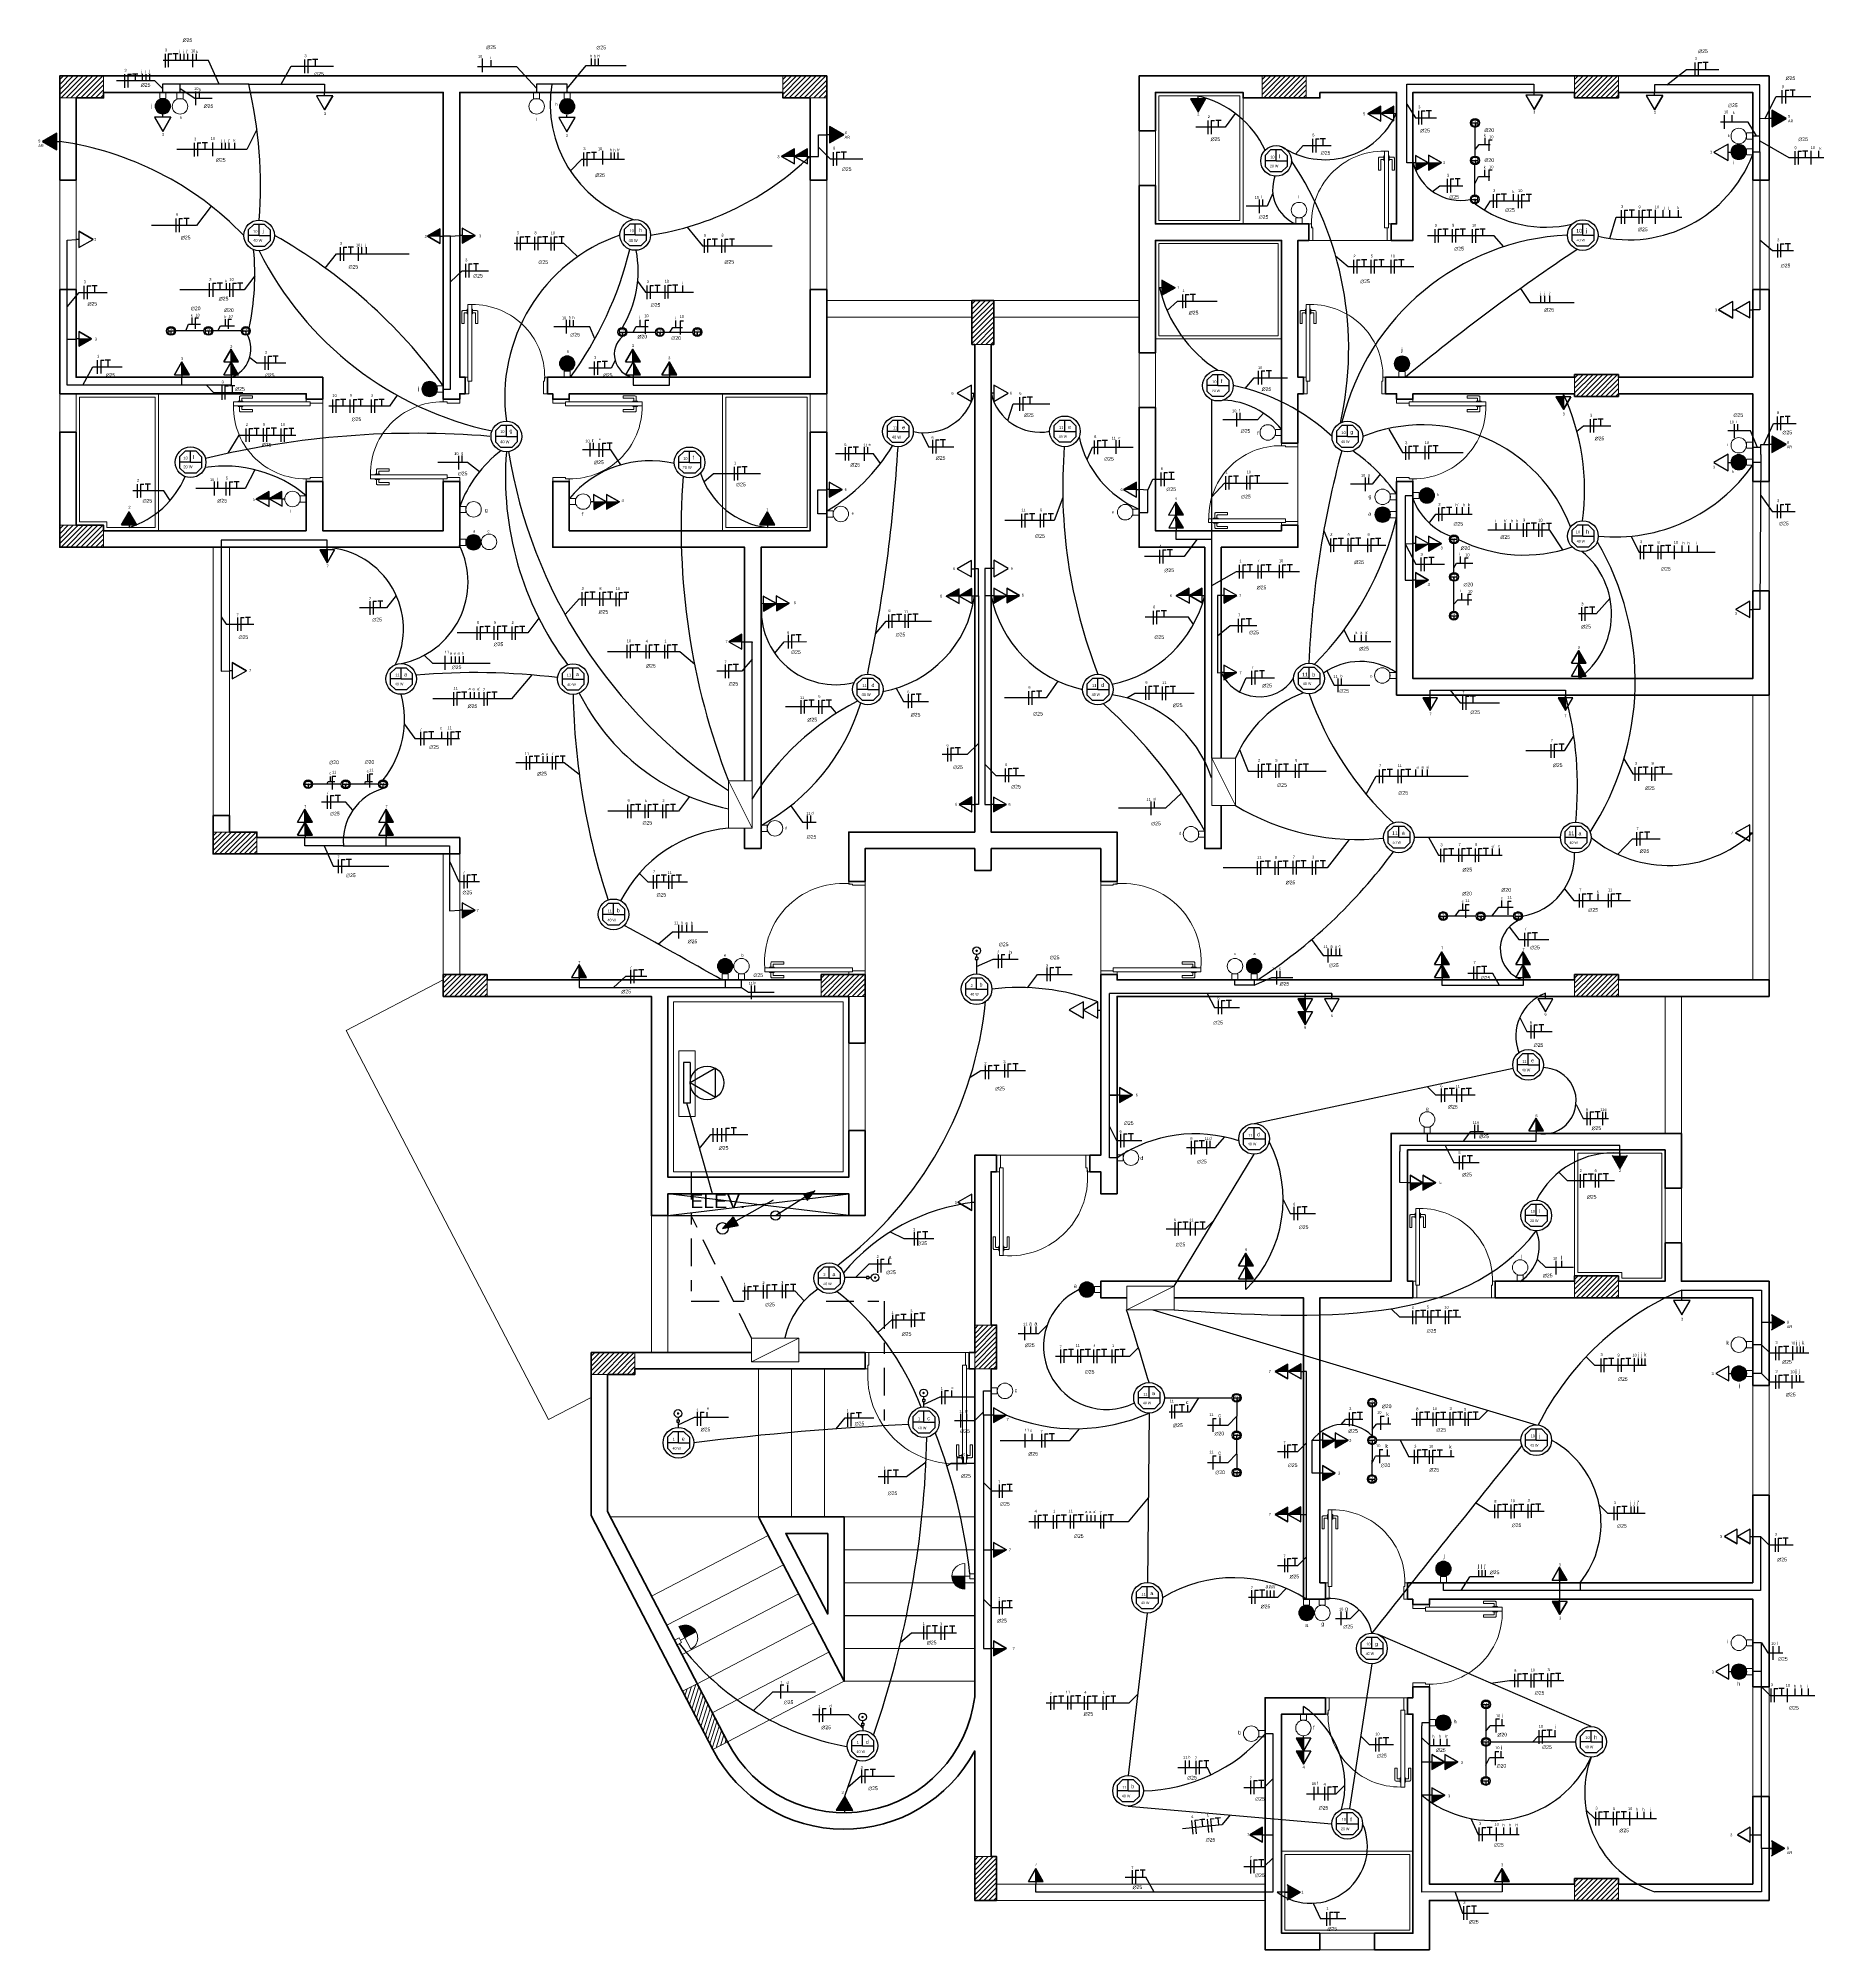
# Model space of a CAD drawing. Header units: millimetres. Extents: x 2991 to 3503, y 2795 to 2987.
# Drawn here: x 3072.78 to 3089.08, y 2806.94 to 2824.38 of the extents above; entities that cross this region are included whole.
import ezdxf
from ezdxf.enums import TextEntityAlignment as Align

# ---------------------------------------------------------------- set-up
doc = ezdxf.new("R2010")
doc.units = ezdxf.units.MM
doc.linetypes.add('DASHDOT', pattern=[25.4, 12.7, -6.35, 0, -6.35])
doc.linetypes.add('HIDDEN', pattern=[0.375, 0.25, -0.125])
for name, color, linetype in [('020', 4, 'Continuous'), ('AP03', 170, 'Continuous'), ('ESCO_37_TOMADAS', 3, 'Continuous'), ('ESCO_49_ELET_FIAÇÃO', 82, 'Continuous'), ('ILUMINAÇÃO', 3, 'Continuous'), ('Pranchas', 3, 'Continuous'), ('PTF', 1, 'Continuous'), ('PTO', 1, 'Continuous'), ('TET', 172, 'Continuous')]:
    doc.layers.add(name, color=color, linetype=linetype)
for name, color, linetype, lineweight in [('ESQUADRIAS', 250, 'Continuous', 9), ('PILAR', 7, 'Continuous', 5), ('Plarga', 7, 'Continuous', 40)]:
    doc.layers.add(name, color=color, linetype=linetype, lineweight=lineweight)
doc.styles.add('ST', font='ROMANS.SHX', dxfattribs={"height": 0.15})
doc.styles.get("Standard").update_dxf_attribs({"font": ''})
doc.styles.get('Standard').set_extended_font_data('Arial')

# ---------------------------------------------------------------- blocks, each defined once
blk = doc.blocks.new('INTERRUP SIMP 1 TC')
at = {"lineweight": 5}
for p, q in [((-5, 2.5), (-5, -2.5)), ((0, 2.5), (-5, 2.5)), ((0, 2.5), (0, -2.5)), ((0, -2.5), (-5, -2.5)), ((0, 0), (0, 0))]:
    blk.add_line(p, q, dxfattribs=at)
at = {"lineweight": 5, "ltscale": 0.5}
blk.add_circle((6.3, 0), 6.33, dxfattribs=at)
blk = doc.blocks.new('iv')
at = {"color": 3}
for p, q in [((-0.2, 0.1), (-0.1, 0.2)), ((-0.2, 0.1), (-0.2, -0.1)), ((-0.1, 0.2), (0.1, 0.2)), ((0.1, 0.2), (0.2, 0.1)), ((0.2, 0.1), (0.2, -0.1)), ((-0.1, -0.2), (-0.2, -0.1)), ((-0.1, -0.2), (0.1, -0.2)), ((0.2, -0.1), (0.1, -0.2))]:
    blk.add_line(p, q, dxfattribs=at)
at = {"color": 1}
blk.add_circle((0, 0), 0.28, dxfattribs=at)
at = {"color": 1, "style": 'ST', "flags": 4}
blk.add_attdef('N%%D', text='', height=0.15, dxfattribs=at).set_placement((0.003, -0.074), align=Align.CENTER)
blk = doc.blocks.new('ACAD_8x9viv6wd74lc_ACAD')
at = {"layer": 'ESCO_37_TOMADAS'}
h = blk.add_hatch(color=256, dxfattribs=at)
h.dxf.hatch_style = 1
h.set_gradient(color1=(0, 0, 255), color2=(255, 255, 0), tint=1)
h.paths.add_polyline_path([(0.044, 0.097, 1), (-0.097, 0.097, 0.412382), (-0.027, 0.027), (-0.026, 0.027, 0.412382)])
h = blk.add_hatch(color=256, dxfattribs=at)
h.dxf.hatch_style = 1
h.paths.add_polyline_path([(0.044, 0.097, 1), (-0.097, 0.097, 0.412382), (-0.027, 0.027), (-0.026, 0.027, 0.412382)])
h = blk.add_hatch(color=256, dxfattribs=at)
h.dxf.hatch_style = 1
h.paths.add_polyline_path([(-0.097, 0.097, 0.412382), (-0.027, 0.027), (-0.026, 0.027, 0.412382), (0.044, 0.097, 1)])
at = {"layer": 'ILUMINAÇÃO', "lineweight": 5, "ltscale": 0.5, "xscale": 0.01115233265064476, "yscale": 0.01115233265064476, "zscale": 0.01115233265064476, "rotation": 90}
blk.add_blockref('INTERRUP SIMP 1 TC', (-0.026, 0.027), dxfattribs=at)
blk = doc.blocks.new('BCAM')
for p, q in [((-0.05, 0), (-0.05, -0.1)), ((-0.05, 0), (0.05, 0)), ((0, 0.099), (0, 0)), ((0.05, 0), (0.05, -0.1)), ((-0.05, -0.1), (0.05, -0.1))]:
    blk.add_line(p, q)
at = {"const_width": 0.049}
blk.add_lwpolyline([(0, 0.234, 1), (0, 0.285, 1)], format="xyb", close=True, dxfattribs=at)
blk.add_circle((0, 0.259), 0.16)
blk = doc.blocks.new('I190')
at = {"lineweight": 5}
for p, q in [((-0.1, 0.05), (-0.1, -0.05)), ((0, 0.05), (-0.1, 0.05)), ((0, 0.05), (0, -0.05)), ((0.1, 0), (0, 0)), ((0.1, 0.25), (0.1, -0.25)), ((0.35, 0), (0.1, 0)), ((0, -0.05), (-0.1, -0.05))]:
    blk.add_line(p, q, dxfattribs=at)
at = {"lineweight": 5, "const_width": 0.2499}
blk.add_lwpolyline([(0.1, 0.12505, -0.41421356), (0.22505, 0, -1)], format="xyb", dxfattribs=at)
at = {"lineweight": 5}
blk.add_arc((0.1, 0), 0.25, 270, 90, dxfattribs=at)
blk = doc.blocks.new('CTEL')
for p, q in [((0.217, 0.375), (-0.217, 0.375)), ((-0.217, 0.375), (0, 0)), ((0.217, 0.375), (0, 0)), ((-0.3, 0), (-0.3, -0.1)), ((-0.3, 0), (0.3, 0)), ((0.3, 0), (0.3, -0.1)), ((-0.3, -0.1), (0.3, -0.1))]:
    blk.add_line(p, q)
blk.add_circle((0, 0.25), 0.25)

msp = doc.modelspace()

# ---------------------------------------------------------------- hatches: boundary and pattern name
at = {"layer": 'ESCO_37_TOMADAS'}
h = msp.add_hatch(color=256, dxfattribs=at)
h.dxf.hatch_style = 1
h.set_gradient(color1=(0, 0, 255), color2=(255, 255, 0), tint=1)
h.paths.add_polyline_path([(3073.993, 2823.76, 1), (3073.852, 2823.76, 1)])
h = msp.add_hatch(color=256, dxfattribs=at)
h.dxf.hatch_style = 1
h.paths.add_polyline_path([(3073.852, 2823.76, 1), (3073.993, 2823.76, 0.412382), (3073.923, 2823.831), (3073.922, 2823.831, 0.412382)])
h = msp.add_hatch(color=256, dxfattribs=at)
h.dxf.hatch_style = 1
h.paths.add_polyline_path([(3073.993, 2823.76, 1), (3073.852, 2823.76, 1)])
h = msp.add_hatch(color=256, dxfattribs=at)
h.dxf.hatch_style = 1
h.paths.add_polyline_path([(3077.612, 2823.83, 1), (3077.612, 2823.688, 1)])
h = msp.add_hatch(color=256, dxfattribs=at)
h.dxf.hatch_style = 1
h.paths.add_polyline_path([(3088.374, 2823.343, 1), (3088.232, 2823.343, 1)])
h = msp.add_hatch(color=256, dxfattribs=at)
h.dxf.hatch_style = 1
h.paths.add_polyline_path([(3077.611, 2821.343, 1), (3077.611, 2821.484, 1)])
h = msp.add_hatch(color=256, dxfattribs=at)
h.dxf.hatch_style = 1
h.set_gradient(color1=(0, 0, 255), color2=(255, 255, 0), tint=1)
h.paths.add_polyline_path([(3085.301, 2821.412, 1), (3085.16, 2821.412, 1)])
h = msp.add_hatch(color=256, dxfattribs=at)
h.dxf.hatch_style = 1
h.paths.add_polyline_path([(3085.301, 2821.412, 1), (3085.16, 2821.412, 1)])
h = msp.add_hatch(color=256, dxfattribs=at)
h.dxf.hatch_style = 1
h.paths.add_polyline_path([(3085.301, 2821.412, 1), (3085.16, 2821.412, 1)])
h = msp.add_hatch(color=256, dxfattribs=at)
h.dxf.hatch_style = 1
h.paths.add_polyline_path([(3076.427, 2821.18, 1), (3076.286, 2821.18, 1)])
h = msp.add_hatch(color=256, dxfattribs=at)
h.dxf.hatch_style = 1
h.paths.add_polyline_path([(3088.374, 2820.511, 1), (3088.233, 2820.511, 1)])
h = msp.add_hatch(color=256, dxfattribs=at)
h.dxf.hatch_style = 1
h.paths.add_polyline_path([(3085.387, 2820.208, 1), (3085.528, 2820.208, 1)])
h = msp.add_hatch(color=256, dxfattribs=at)
h.dxf.hatch_style = 1
h.paths.add_polyline_path([(3085.124, 2820.033, 1), (3084.983, 2820.033, 1)])
h = msp.add_hatch(color=256, dxfattribs=at)
h.dxf.hatch_style = 1
h.paths.add_polyline_path([(3076.687, 2819.781, 1), (3076.828, 2819.781, 1)])
h = msp.add_hatch(color=256, dxfattribs=at)
h.dxf.hatch_style = 1
h.paths.add_polyline_path([(3079.054, 2815.843, 1), (3079.054, 2815.984, 1)])
h = msp.add_hatch(color=256, dxfattribs=at)
h.dxf.hatch_style = 1
h.paths.add_polyline_path([(3083.881, 2815.843, 1), (3083.881, 2815.984, 1)])
at = {"layer": 'ESCO_49_ELET_FIAÇÃO'}
h = msp.add_hatch(color=256, dxfattribs=at)
h.dxf.hatch_style = 1
h.paths.add_polyline_path([(3079.872, 2813.865), (3079.76, 2813.836), (3079.798, 2813.776)])
h = msp.add_hatch(color=256, dxfattribs=at)
h.dxf.hatch_style = 1
h.paths.add_polyline_path([(3079.029, 2813.52), (3079.128, 2813.626), (3079.172, 2813.548)])
at = {"layer": 'PILAR'}
h = msp.add_hatch(dxfattribs=at)
h.set_pattern_fill('ANSI31,_O', color=256, scale=0.01)
h.set_pattern_definition([(45, (1209.418174, 1871.62264), (-0.0224506403, 0.0224506403), [])])
h.paths.add_polyline_path([(3073.381, 2824.037), (3073.381, 2823.837), (3072.981, 2823.837), (3072.981, 2824.037)])
h = msp.add_hatch(dxfattribs=at)
h.set_pattern_fill('ANSI31,_O', color=256, scale=0.01)
h.set_pattern_definition([(45, (1216.018174, 1871.62264), (-0.0224506403, 0.0224506403), [])])
h.paths.add_polyline_path([(3079.981, 2824.037), (3079.981, 2823.837), (3079.581, 2823.837), (3079.581, 2824.037)])
h = msp.add_hatch(dxfattribs=at)
h.set_pattern_fill('ANSI31,_O', color=256, scale=0.01)
h.set_pattern_definition([(45, (1220.393174, 1871.62264), (-0.0224506403, 0.0224506403), [])])
h.paths.add_polyline_path([(3083.956, 2824.037), (3083.956, 2823.837), (3084.356, 2823.837), (3084.356, 2824.037)])
h = msp.add_hatch(dxfattribs=at)
h.set_pattern_fill('ANSI31,_O', color=256, scale=0.01)
h.set_pattern_definition([(45, (1223.243174, 1871.62264), (-0.0224506403, 0.0224506403), [])])
h.paths.add_polyline_path([(3086.806, 2824.037), (3086.806, 2823.837), (3087.206, 2823.837), (3087.206, 2824.037)])
h = msp.add_hatch(dxfattribs=at)
h.set_pattern_fill('ANSI31,_O', color=256, scale=0.01, angle=-90)
h.set_pattern_definition([(225, (4033.720342, 4685.54981), (-0.0224506403, 0.0224506403), [])])
h.paths.add_polyline_path([(3081.306, 2821.587), (3081.506, 2821.587), (3081.506, 2821.987), (3081.306, 2821.987)])
h = msp.add_hatch(dxfattribs=at)
h.set_pattern_fill('ANSI31,_O', color=256, scale=0.01)
h.set_pattern_definition([(45, (1223.243174, 1868.89764), (-0.0224506403, 0.0224506403), [])])
h.paths.add_polyline_path([(3086.806, 2821.312), (3086.806, 2821.112), (3087.206, 2821.112), (3087.206, 2821.312)])
h = msp.add_hatch(dxfattribs=at)
h.set_pattern_fill('ANSI31,_O', color=256, scale=0.01)
h.set_pattern_definition([(45, (1209.418174, 1867.52264), (-0.0224506403, 0.0224506403), [])])
h.paths.add_polyline_path([(3073.381, 2819.937), (3073.381, 2819.737), (3072.981, 2819.737), (3072.981, 2819.937)])
h = msp.add_hatch(dxfattribs=at)
h.set_pattern_fill('ANSI31,_O', color=256, scale=0.01)
h.set_pattern_definition([(45, (1210.818174, 1864.72264), (-0.0224506403, 0.0224506403), [])])
h.paths.add_polyline_path([(3074.781, 2817.137), (3074.781, 2816.937), (3074.381, 2816.937), (3074.381, 2817.137)])
h = msp.add_hatch(dxfattribs=at)
h.set_pattern_fill('ANSI31,_O', color=256, scale=0.01)
h.set_pattern_definition([(45, (1212.918174, 1863.42264), (-0.0224506403, 0.0224506403), [])])
h.paths.add_polyline_path([(3076.881, 2815.837), (3076.881, 2815.637), (3076.481, 2815.637), (3076.481, 2815.837)])
h = msp.add_hatch(dxfattribs=at)
h.set_pattern_fill('ANSI31,_O', color=256, scale=0.01)
h.set_pattern_definition([(45, (1216.368174, 1863.42264), (-0.0224506403, 0.0224506403), [])])
h.paths.add_polyline_path([(3080.331, 2815.837), (3080.331, 2815.637), (3079.931, 2815.637), (3079.931, 2815.837)])
h = msp.add_hatch(dxfattribs=at)
h.set_pattern_fill('ANSI31,_O', color=256, scale=0.01)
h.set_pattern_definition([(45, (1223.243174, 1863.42264), (-0.0224506403, 0.0224506403), [])])
h.paths.add_polyline_path([(3086.806, 2815.837), (3086.806, 2815.637), (3087.206, 2815.637), (3087.206, 2815.837)])
h = msp.add_hatch(dxfattribs=at)
h.set_pattern_fill('ANSI31,_O', color=256, scale=0.01)
h.set_pattern_definition([(45, (1223.243174, 1860.67264), (-0.0224506403, 0.0224506403), [])])
h.paths.add_polyline_path([(3086.806, 2813.087), (3086.806, 2812.887), (3087.206, 2812.887), (3087.206, 2813.087)])
h = msp.add_hatch(dxfattribs=at)
h.set_pattern_fill('ANSI31,_O', color=256, scale=0.01, angle=-90)
h.set_pattern_definition([(225, (4033.745342, 4676.19981), (-0.0224506403, 0.0224506403), [])])
h.paths.add_polyline_path([(3081.331, 2812.237), (3081.531, 2812.237), (3081.531, 2812.637), (3081.331, 2812.637)])
h = msp.add_hatch(dxfattribs=at)
h.set_pattern_fill('ANSI31,_O', color=256, scale=0.01)
h.set_pattern_definition([(45, (1214.268174, 1859.97264), (-0.0224506403, 0.0224506403), [])])
h.paths.add_polyline_path([(3078.231, 2812.387), (3078.231, 2812.187), (3077.831, 2812.187), (3077.831, 2812.387)])
h = msp.add_hatch(dxfattribs=at)
h.set_pattern_fill('ANSI31,_O', color=256, scale=0.01, angle=-62.5146)
h.set_pattern_definition([(252.4853861, (3063.550773, 4901.87596), (-0.03027807704, 0.00955513217), [])])
h.paths.add_polyline_path([(3078.942, 2808.764), (3079.075, 2808.833), (3078.798, 2809.365), (3078.665, 2809.296)])
h = msp.add_hatch(dxfattribs=at)
h.set_pattern_fill('ANSI31,_O', color=256, scale=0.01, angle=-90)
h.set_pattern_definition([(225, (4033.745342, 4671.34981), (-0.0224506403, 0.0224506403), [])])
h.paths.add_polyline_path([(3081.331, 2807.387), (3081.531, 2807.387), (3081.531, 2807.787), (3081.331, 2807.787)])
h = msp.add_hatch(dxfattribs=at)
h.set_pattern_fill('ANSI31,_O', color=256, scale=0.01)
h.set_pattern_definition([(45, (1223.243174, 1855.17264), (-0.0224506403, 0.0224506403), [])])
h.paths.add_polyline_path([(3086.806, 2807.587), (3086.806, 2807.387), (3087.206, 2807.387), (3087.206, 2807.587)])

# ---------------------------------------------------------------- linework, layer by layer
at = {"color": 3}
for p, q in [((3075.473, 2823.857), (3075.323, 2823.857)), ((3075.323, 2823.857), (3075.398, 2823.727)), ((3075.398, 2823.857), (3075.398, 2823.882)), ((3075.473, 2823.857), (3075.398, 2823.727)), ((3075.398, 2823.727), (3075.473, 2823.857)), ((3075.398, 2823.727), (3075.473, 2823.857)), ((3083.438, 2823.83), (3083.3, 2823.83)), ((3083.3, 2823.83), (3083.369, 2823.711)), ((3083.369, 2823.83), (3083.369, 2823.853)), ((3083.369, 2823.83), (3083.369, 2823.711)), ((3083.438, 2823.83), (3083.369, 2823.711)), ((3083.369, 2823.711), (3083.438, 2823.83)), ((3083.369, 2823.711), (3083.438, 2823.83)), ((3086.512, 2823.861), (3086.362, 2823.861)), ((3086.362, 2823.861), (3086.437, 2823.731)), ((3086.437, 2823.861), (3086.437, 2823.886)), ((3086.512, 2823.861), (3086.437, 2823.731)), ((3086.437, 2823.731), (3086.512, 2823.861)), ((3086.437, 2823.731), (3086.512, 2823.861)), ((3087.61, 2823.859), (3087.46, 2823.859)), ((3087.46, 2823.859), (3087.535, 2823.729)), ((3087.535, 2823.859), (3087.535, 2823.884)), ((3087.61, 2823.859), (3087.535, 2823.729)), ((3087.535, 2823.729), (3087.61, 2823.859)), ((3087.535, 2823.729), (3087.61, 2823.859)), ((3073.996, 2823.661), (3073.846, 2823.661)), ((3073.846, 2823.661), (3073.921, 2823.531)), ((3073.921, 2823.661), (3073.921, 2823.686)), ((3073.996, 2823.661), (3073.921, 2823.531)), ((3073.921, 2823.531), (3073.996, 2823.661)), ((3073.921, 2823.531), (3073.996, 2823.661)), ((3077.685, 2823.658), (3077.535, 2823.658)), ((3077.535, 2823.658), (3077.61, 2823.528)), ((3077.61, 2823.658), (3077.61, 2823.683)), ((3077.61, 2823.528), (3077.685, 2823.658)), ((3085.038, 2823.693), (3084.92, 2823.692)), ((3085.038, 2823.625), (3084.92, 2823.692)), ((3084.92, 2823.692), (3085.038, 2823.625)), ((3085.156, 2823.695), (3085.038, 2823.694)), ((3085.156, 2823.627), (3085.038, 2823.694)), ((3085.038, 2823.694), (3085.156, 2823.627)), ((3085.156, 2823.695), (3085.178, 2823.695)), ((3088.606, 2823.649), (3088.581, 2823.649)), ((3088.606, 2823.724), (3088.736, 2823.649)), ((3088.736, 2823.649), (3088.606, 2823.724)), ((3088.606, 2823.724), (3088.606, 2823.574)), ((3088.736, 2823.649), (3088.606, 2823.724)), ((3088.606, 2823.649), (3088.736, 2823.649)), ((3088.606, 2823.574), (3088.736, 2823.649)), ((3072.955, 2823.514), (3072.825, 2823.439)), ((3072.955, 2823.439), (3072.825, 2823.439)), ((3072.955, 2823.364), (3072.825, 2823.439)), ((3072.825, 2823.439), (3072.955, 2823.364)), ((3072.825, 2823.439), (3072.955, 2823.364)), ((3072.955, 2823.364), (3072.955, 2823.514)), ((3072.955, 2823.439), (3072.98, 2823.439)), ((3080.006, 2823.501), (3079.981, 2823.501)), ((3080.006, 2823.576), (3080.136, 2823.501)), ((3080.136, 2823.501), (3080.006, 2823.576)), ((3080.006, 2823.576), (3080.006, 2823.426)), ((3080.136, 2823.501), (3080.006, 2823.576)), ((3080.006, 2823.501), (3080.136, 2823.501)), ((3080.006, 2823.426), (3080.136, 2823.501)), ((3079.686, 2823.303), (3079.568, 2823.303)), ((3079.686, 2823.235), (3079.568, 2823.303)), ((3079.568, 2823.303), (3079.686, 2823.235)), ((3079.804, 2823.303), (3079.686, 2823.303)), ((3079.804, 2823.235), (3079.686, 2823.303)), ((3079.686, 2823.303), (3079.804, 2823.235)), ((3079.804, 2823.303), (3079.826, 2823.303)), ((3085.354, 2823.312), (3085.473, 2823.245)), ((3085.473, 2823.245), (3085.354, 2823.312)), ((3085.472, 2823.313), (3085.591, 2823.246)), ((3085.591, 2823.246), (3085.472, 2823.313)), ((3088.206, 2823.416), (3088.076, 2823.341)), ((3088.076, 2823.341), (3088.206, 2823.266)), ((3088.206, 2823.266), (3088.206, 2823.416)), ((3088.206, 2823.341), (3088.231, 2823.341)), ((3085.355, 2823.244), (3085.332, 2823.243)), ((3085.355, 2823.244), (3085.473, 2823.245)), ((3085.473, 2823.245), (3085.591, 2823.246)), ((3073.156, 2822.621), (3073.286, 2822.546)), ((3073.286, 2822.546), (3073.156, 2822.621)), ((3073.156, 2822.621), (3073.156, 2822.471)), ((3073.286, 2822.546), (3073.156, 2822.621)), ((3076.453, 2822.643), (3076.336, 2822.575)), ((3076.453, 2822.575), (3076.336, 2822.575)), ((3076.453, 2822.507), (3076.336, 2822.575)), ((3076.336, 2822.575), (3076.453, 2822.507)), ((3076.336, 2822.575), (3076.453, 2822.507)), ((3076.453, 2822.507), (3076.453, 2822.643)), ((3076.453, 2822.575), (3076.476, 2822.575)), ((3076.654, 2822.58), (3076.631, 2822.58)), ((3076.654, 2822.648), (3076.772, 2822.58)), ((3076.772, 2822.58), (3076.654, 2822.648)), ((3076.654, 2822.648), (3076.654, 2822.512)), ((3076.772, 2822.58), (3076.654, 2822.648)), ((3076.654, 2822.58), (3076.772, 2822.58)), ((3076.654, 2822.512), (3076.772, 2822.58)), ((3073.156, 2822.546), (3073.131, 2822.546)), ((3073.156, 2822.471), (3073.286, 2822.546)), ((3083.04, 2822.105), (3083.017, 2822.105)), ((3083.04, 2822.174), (3083.16, 2822.105)), ((3083.16, 2822.105), (3083.04, 2822.174)), ((3083.04, 2822.174), (3083.04, 2822.036)), ((3083.16, 2822.105), (3083.04, 2822.174)), ((3083.04, 2822.105), (3083.16, 2822.105)), ((3083.04, 2822.036), (3083.16, 2822.105)), ((3088.25, 2821.978), (3088.12, 2821.903)), ((3088.25, 2821.828), (3088.12, 2821.903)), ((3088.12, 2821.903), (3088.25, 2821.828)), ((3088.12, 2821.903), (3088.25, 2821.828)), ((3088.25, 2821.828), (3088.25, 2821.978)), ((3088.25, 2821.903), (3088.275, 2821.903)), ((3088.404, 2821.979), (3088.274, 2821.904)), ((3088.404, 2821.829), (3088.274, 2821.904)), ((3088.274, 2821.904), (3088.404, 2821.829)), ((3088.274, 2821.904), (3088.404, 2821.829)), ((3088.404, 2821.829), (3088.404, 2821.979)), ((3088.404, 2821.904), (3088.429, 2821.904)), ((3073.154, 2821.706), (3073.272, 2821.638)), ((3073.272, 2821.638), (3073.154, 2821.706)), ((3073.154, 2821.706), (3073.154, 2821.57)), ((3073.272, 2821.638), (3073.154, 2821.706)), ((3073.154, 2821.638), (3073.131, 2821.638)), ((3073.154, 2821.638), (3073.272, 2821.638)), ((3073.154, 2821.57), (3073.272, 2821.638)), ((3074.478, 2821.427), (3074.545, 2821.545)), ((3074.545, 2821.545), (3074.478, 2821.427)), ((3074.545, 2821.427), (3074.545, 2821.545)), ((3078.145, 2821.427), (3078.212, 2821.545)), ((3078.212, 2821.545), (3078.145, 2821.427)), ((3078.212, 2821.427), (3078.212, 2821.545)), ((3074.028, 2821.31), (3074.096, 2821.427)), ((3074.096, 2821.427), (3074.028, 2821.31)), ((3074.096, 2821.427), (3074.028, 2821.31)), ((3074.096, 2821.31), (3074.096, 2821.427)), ((3074.164, 2821.31), (3074.096, 2821.427)), ((3074.478, 2821.309), (3074.546, 2821.427)), ((3074.546, 2821.427), (3074.478, 2821.309)), ((3074.546, 2821.309), (3074.546, 2821.427)), ((3078.477, 2821.309), (3078.545, 2821.427)), ((3078.545, 2821.427), (3078.477, 2821.309)), ((3078.545, 2821.427), (3078.477, 2821.309)), ((3078.545, 2821.309), (3078.545, 2821.427)), ((3078.613, 2821.309), (3078.545, 2821.427)), ((3074.028, 2821.31), (3074.164, 2821.31)), ((3074.096, 2821.31), (3074.096, 2821.287)), ((3074.546, 2821.309), (3074.546, 2821.287)), ((3078.213, 2821.309), (3078.213, 2821.287)), ((3078.477, 2821.309), (3078.613, 2821.309)), ((3078.545, 2821.309), (3078.545, 2821.287)), ((3081.301, 2821.216), (3081.171, 2821.141)), ((3081.301, 2821.066), (3081.301, 2821.216)), ((3081.506, 2821.216), (3081.506, 2821.066)), ((3081.636, 2821.141), (3081.506, 2821.216)), ((3081.171, 2821.141), (3081.301, 2821.066)), ((3081.301, 2821.141), (3081.326, 2821.141)), ((3081.506, 2821.141), (3081.481, 2821.141)), ((3081.506, 2821.066), (3081.636, 2821.141)), ((3086.772, 2821.11), (3086.636, 2821.11)), ((3086.636, 2821.11), (3086.704, 2820.992)), ((3086.704, 2821.11), (3086.704, 2821.133)), ((3086.704, 2821.11), (3086.704, 2820.992)), ((3086.772, 2821.11), (3086.704, 2820.992)), ((3086.704, 2820.992), (3086.772, 2821.11)), ((3086.704, 2820.992), (3086.772, 2821.11)), ((3088.606, 2820.675), (3088.581, 2820.675)), ((3088.606, 2820.75), (3088.736, 2820.675)), ((3088.736, 2820.675), (3088.606, 2820.75)), ((3088.606, 2820.75), (3088.606, 2820.6)), ((3088.736, 2820.675), (3088.606, 2820.75)), ((3088.606, 2820.675), (3088.736, 2820.675)), ((3088.606, 2820.6), (3088.736, 2820.675)), ((3074.175, 2820.512), (3074.075, 2820.512)), ((3074.175, 2820.512), (3074.175, 2820.612)), ((3074.175, 2820.512), (3074.275, 2820.512)), ((3088.206, 2820.585), (3088.076, 2820.51)), ((3088.076, 2820.51), (3088.206, 2820.435)), ((3088.206, 2820.435), (3088.206, 2820.585)), ((3088.206, 2820.51), (3088.231, 2820.51)), ((3080.004, 2820.33), (3080.122, 2820.262)), ((3080.122, 2820.262), (3080.004, 2820.33)), ((3080.004, 2820.33), (3080.004, 2820.194)), ((3080.122, 2820.262), (3080.004, 2820.33)), ((3082.808, 2820.33), (3082.69, 2820.262)), ((3082.808, 2820.194), (3082.808, 2820.33)), ((3074.892, 2820.176), (3074.774, 2820.175)), ((3074.892, 2820.109), (3074.774, 2820.175)), ((3074.774, 2820.175), (3074.892, 2820.109)), ((3075.01, 2820.178), (3074.892, 2820.177)), ((3075.01, 2820.11), (3074.892, 2820.177)), ((3074.892, 2820.177), (3075.01, 2820.11)), ((3075.01, 2820.178), (3075.032, 2820.178)), ((3077.852, 2820.15), (3077.829, 2820.15)), ((3077.853, 2820.15), (3077.831, 2820.149)), ((3077.853, 2820.217), (3077.971, 2820.151)), ((3077.971, 2820.151), (3077.853, 2820.217)), ((3077.853, 2820.15), (3077.971, 2820.151)), ((3077.971, 2820.219), (3078.089, 2820.152)), ((3078.089, 2820.152), (3077.971, 2820.219)), ((3077.971, 2820.151), (3078.089, 2820.152)), ((3080.004, 2820.262), (3079.981, 2820.262)), ((3080.004, 2820.262), (3080.122, 2820.262)), ((3080.004, 2820.194), (3080.122, 2820.262)), ((3082.808, 2820.262), (3082.69, 2820.262)), ((3082.69, 2820.262), (3082.808, 2820.194)), ((3082.808, 2820.262), (3082.831, 2820.262)), ((3083.168, 2820.03), (3083.167, 2820.148)), ((3073.545, 2819.94), (3073.615, 2820.059)), ((3073.615, 2820.059), (3073.545, 2819.94)), ((3073.615, 2820.059), (3073.545, 2819.94)), ((3073.615, 2819.94), (3073.615, 2820.059)), ((3073.684, 2819.94), (3073.615, 2820.059)), ((3079.37, 2819.94), (3079.439, 2820.059)), ((3079.439, 2820.059), (3079.37, 2819.94)), ((3079.439, 2820.059), (3079.37, 2819.94)), ((3079.439, 2819.94), (3079.439, 2820.059)), ((3079.508, 2819.94), (3079.439, 2820.059)), ((3083.169, 2819.912), (3083.168, 2820.03)), ((3073.545, 2819.94), (3073.684, 2819.94)), ((3073.615, 2819.94), (3073.615, 2819.917)), ((3079.37, 2819.94), (3079.508, 2819.94)), ((3079.439, 2819.94), (3079.439, 2819.917)), ((3083.169, 2819.912), (3083.17, 2819.89)), ((3085.354, 2819.769), (3085.331, 2819.769)), ((3085.472, 2819.837), (3085.59, 2819.769)), ((3085.59, 2819.769), (3085.472, 2819.837)), ((3085.472, 2819.769), (3085.59, 2819.769)), ((3075.49, 2819.712), (3075.354, 2819.712)), ((3075.354, 2819.712), (3075.422, 2819.594)), ((3075.422, 2819.712), (3075.422, 2819.735)), ((3075.422, 2819.712), (3075.422, 2819.594)), ((3075.49, 2819.712), (3075.422, 2819.594)), ((3075.422, 2819.594), (3075.49, 2819.712)), ((3075.422, 2819.594), (3075.49, 2819.712)), ((3081.302, 2819.615), (3081.172, 2819.54)), ((3081.302, 2819.465), (3081.302, 2819.615)), ((3081.506, 2819.617), (3081.506, 2819.467)), ((3081.636, 2819.542), (3081.506, 2819.617)), ((3081.172, 2819.54), (3081.302, 2819.465)), ((3081.302, 2819.54), (3081.327, 2819.54)), ((3081.506, 2819.542), (3081.481, 2819.542)), ((3081.506, 2819.467), (3081.636, 2819.542)), ((3085.354, 2819.436), (3085.331, 2819.436)), ((3085.354, 2819.505), (3085.472, 2819.436)), ((3085.472, 2819.436), (3085.354, 2819.505)), ((3085.354, 2819.505), (3085.354, 2819.368)), ((3085.472, 2819.436), (3085.354, 2819.505)), ((3085.354, 2819.436), (3085.472, 2819.436)), ((3085.354, 2819.368), (3085.472, 2819.436)), ((3079.402, 2819.289), (3079.521, 2819.224)), ((3079.521, 2819.224), (3079.402, 2819.289)), ((3079.52, 2819.292), (3079.639, 2819.227)), ((3079.639, 2819.227), (3079.52, 2819.292)), ((3081.188, 2819.29), (3081.071, 2819.289)), ((3081.189, 2819.222), (3081.071, 2819.289)), ((3081.071, 2819.289), (3081.189, 2819.222)), ((3081.306, 2819.292), (3081.189, 2819.291)), ((3081.307, 2819.224), (3081.189, 2819.291)), ((3081.189, 2819.291), (3081.307, 2819.224)), ((3081.306, 2819.292), (3081.329, 2819.292)), ((3081.506, 2819.294), (3081.483, 2819.294)), ((3081.505, 2819.362), (3081.623, 2819.295)), ((3081.623, 2819.295), (3081.505, 2819.362)), ((3081.506, 2819.294), (3081.623, 2819.295)), ((3081.623, 2819.363), (3081.741, 2819.297)), ((3081.741, 2819.297), (3081.623, 2819.363)), ((3081.624, 2819.296), (3081.741, 2819.297)), ((3083.289, 2819.295), (3083.171, 2819.293)), ((3083.29, 2819.227), (3083.171, 2819.293)), ((3083.171, 2819.293), (3083.29, 2819.227)), ((3083.407, 2819.296), (3083.29, 2819.295)), ((3083.408, 2819.228), (3083.29, 2819.295)), ((3083.29, 2819.295), (3083.408, 2819.228)), ((3083.407, 2819.296), (3083.43, 2819.296)), ((3083.604, 2819.295), (3083.581, 2819.295)), ((3083.604, 2819.363), (3083.604, 2819.227)), ((3083.722, 2819.295), (3083.604, 2819.363)), ((3083.604, 2819.295), (3083.722, 2819.295)), ((3083.604, 2819.227), (3083.722, 2819.295)), ((3079.404, 2819.222), (3079.381, 2819.221)), ((3079.404, 2819.222), (3079.521, 2819.224)), ((3079.522, 2819.224), (3079.639, 2819.227)), ((3088.406, 2819.244), (3088.276, 2819.169)), ((3088.406, 2819.094), (3088.276, 2819.169)), ((3088.276, 2819.169), (3088.406, 2819.094)), ((3088.276, 2819.169), (3088.406, 2819.094)), ((3088.406, 2819.094), (3088.406, 2819.244)), ((3088.406, 2819.169), (3088.431, 2819.169)), ((3079.206, 2818.942), (3079.088, 2818.874)), ((3079.206, 2818.806), (3079.206, 2818.942)), ((3079.206, 2818.874), (3079.088, 2818.874)), ((3079.088, 2818.874), (3079.206, 2818.806)), ((3079.206, 2818.874), (3079.229, 2818.874)), ((3086.776, 2818.677), (3086.844, 2818.795)), ((3086.844, 2818.795), (3086.776, 2818.677)), ((3086.844, 2818.677), (3086.844, 2818.795)), ((3074.556, 2818.609), (3074.531, 2818.609)), ((3074.556, 2818.684), (3074.686, 2818.609)), ((3074.686, 2818.609), (3074.556, 2818.684)), ((3074.556, 2818.684), (3074.556, 2818.534)), ((3074.686, 2818.609), (3074.556, 2818.684)), ((3074.556, 2818.534), (3074.686, 2818.609)), ((3083.604, 2818.593), (3083.581, 2818.593)), ((3083.604, 2818.661), (3083.604, 2818.525)), ((3083.722, 2818.593), (3083.604, 2818.661)), ((3083.604, 2818.593), (3083.722, 2818.593)), ((3083.604, 2818.525), (3083.722, 2818.593)), ((3086.776, 2818.559), (3086.844, 2818.677)), ((3086.844, 2818.677), (3086.776, 2818.559)), ((3086.844, 2818.559), (3086.844, 2818.677)), ((3086.844, 2818.559), (3086.844, 2818.537)), ((3085.488, 2818.363), (3085.488, 2818.386)), ((3086.723, 2818.363), (3086.723, 2818.385)), ((3085.556, 2818.363), (3085.42, 2818.363)), ((3085.42, 2818.363), (3085.488, 2818.245)), ((3085.488, 2818.363), (3085.488, 2818.245)), ((3085.488, 2818.245), (3085.556, 2818.363)), ((3086.791, 2818.363), (3086.655, 2818.363)), ((3086.655, 2818.363), (3086.723, 2818.245)), ((3086.723, 2818.363), (3086.723, 2818.245)), ((3086.723, 2818.245), (3086.791, 2818.363)), ((3075.152, 2817.227), (3075.219, 2817.345)), ((3075.219, 2817.345), (3075.152, 2817.227)), ((3075.219, 2817.227), (3075.219, 2817.345)), ((3075.892, 2817.227), (3075.96, 2817.345)), ((3075.96, 2817.345), (3075.892, 2817.227)), ((3075.96, 2817.227), (3075.96, 2817.345)), ((3081.306, 2817.458), (3081.188, 2817.39)), ((3081.306, 2817.39), (3081.188, 2817.39)), ((3081.188, 2817.39), (3081.306, 2817.322)), ((3081.306, 2817.322), (3081.306, 2817.458)), ((3081.306, 2817.39), (3081.329, 2817.39)), ((3081.504, 2817.389), (3081.481, 2817.389)), ((3081.504, 2817.457), (3081.504, 2817.321)), ((3081.622, 2817.389), (3081.504, 2817.457)), ((3081.504, 2817.389), (3081.622, 2817.389)), ((3081.504, 2817.321), (3081.622, 2817.389)), ((3075.152, 2817.109), (3075.22, 2817.227)), ((3075.22, 2817.227), (3075.152, 2817.109)), ((3075.22, 2817.109), (3075.22, 2817.227)), ((3075.892, 2817.109), (3075.96, 2817.227)), ((3075.96, 2817.227), (3075.892, 2817.109)), ((3075.96, 2817.109), (3075.96, 2817.227)), ((3088.405, 2817.204), (3088.275, 2817.129)), ((3088.405, 2817.054), (3088.405, 2817.204)), ((3075.22, 2817.109), (3075.22, 2817.087)), ((3075.96, 2817.109), (3075.96, 2817.087)), ((3088.405, 2817.054), (3088.275, 2817.129)), ((3088.275, 2817.129), (3088.405, 2817.054)), ((3088.275, 2817.129), (3088.405, 2817.054)), ((3088.405, 2817.129), (3088.43, 2817.129)), ((3076.654, 2816.491), (3076.654, 2816.354)), ((3076.772, 2816.423), (3076.654, 2816.491)), ((3076.654, 2816.423), (3076.631, 2816.423)), ((3076.654, 2816.423), (3076.772, 2816.423)), ((3076.654, 2816.354), (3076.772, 2816.423)), ((3085.527, 2815.927), (3085.595, 2816.045)), ((3085.595, 2816.045), (3085.527, 2815.927)), ((3085.595, 2815.927), (3085.595, 2816.045)), ((3086.268, 2815.927), (3086.335, 2816.045)), ((3086.335, 2816.045), (3086.268, 2815.927)), ((3086.335, 2815.927), (3086.335, 2816.045)), ((3077.721, 2815.927), (3077.653, 2815.81)), ((3077.653, 2815.81), (3077.789, 2815.81)), ((3077.721, 2815.81), (3077.721, 2815.927)), ((3077.789, 2815.81), (3077.721, 2815.927)), ((3077.721, 2815.81), (3077.721, 2815.787)), ((3085.528, 2815.809), (3085.596, 2815.927)), ((3085.596, 2815.927), (3085.528, 2815.809)), ((3085.596, 2815.809), (3085.596, 2815.927)), ((3085.596, 2815.809), (3085.596, 2815.787)), ((3086.268, 2815.809), (3086.336, 2815.927)), ((3086.336, 2815.927), (3086.268, 2815.809)), ((3086.336, 2815.809), (3086.336, 2815.927)), ((3086.336, 2815.809), (3086.336, 2815.787)), ((3082.324, 2815.589), (3082.194, 2815.514)), ((3082.324, 2815.439), (3082.324, 2815.589)), ((3082.455, 2815.588), (3082.325, 2815.513)), ((3082.455, 2815.438), (3082.455, 2815.588)), ((3084.347, 2815.614), (3084.347, 2815.637)), ((3084.347, 2815.614), (3084.347, 2815.497)), ((3084.415, 2815.614), (3084.347, 2815.497)), ((3084.347, 2815.497), (3084.415, 2815.614)), ((3084.59, 2815.614), (3084.59, 2815.637)), ((3086.539, 2815.614), (3086.539, 2815.637)), ((3082.194, 2815.514), (3082.324, 2815.439)), ((3082.325, 2815.513), (3082.455, 2815.438)), ((3082.455, 2815.513), (3082.48, 2815.513)), ((3084.347, 2815.496), (3084.347, 2815.379)), ((3084.415, 2815.496), (3084.347, 2815.379)), ((3084.347, 2815.379), (3084.415, 2815.496)), ((3082.654, 2814.737), (3082.631, 2814.737)), ((3082.654, 2814.805), (3082.771, 2814.737)), ((3082.771, 2814.737), (3082.654, 2814.805)), ((3082.654, 2814.737), (3082.771, 2814.737)), ((3086.387, 2814.409), (3086.455, 2814.527)), ((3086.455, 2814.527), (3086.387, 2814.409)), ((3086.455, 2814.409), (3086.455, 2814.527)), ((3086.455, 2814.409), (3086.455, 2814.387)), ((3085.304, 2813.937), (3085.281, 2813.937)), ((3085.304, 2814.005), (3085.421, 2813.937)), ((3085.421, 2813.937), (3085.304, 2814.005)), ((3085.304, 2813.937), (3085.421, 2813.937)), ((3085.422, 2814.005), (3085.539, 2813.937)), ((3085.539, 2813.937), (3085.422, 2814.005)), ((3085.422, 2813.937), (3085.539, 2813.937)), ((3081.306, 2813.833), (3081.176, 2813.758)), ((3081.306, 2813.683), (3081.176, 2813.758)), ((3081.176, 2813.758), (3081.306, 2813.683)), ((3081.176, 2813.758), (3081.306, 2813.683)), ((3081.306, 2813.683), (3081.306, 2813.833)), ((3081.306, 2813.758), (3081.331, 2813.758)), ((3083.738, 2813.177), (3083.806, 2813.295)), ((3083.806, 2813.295), (3083.738, 2813.177)), ((3083.738, 2813.059), (3083.806, 2813.177)), ((3083.806, 2813.177), (3083.738, 2813.059)), ((3083.806, 2813.177), (3083.806, 2813.295)), ((3083.806, 2813.059), (3083.806, 2813.177)), ((3083.806, 2813.059), (3083.806, 2813.037)), ((3087.859, 2812.862), (3087.709, 2812.862)), ((3087.709, 2812.862), (3087.784, 2812.732)), ((3087.784, 2812.862), (3087.784, 2812.887)), ((3087.784, 2812.732), (3087.859, 2812.862)), ((3084.19, 2812.214), (3084.073, 2812.214)), ((3084.19, 2812.147), (3084.073, 2812.214)), ((3084.073, 2812.214), (3084.19, 2812.147)), ((3084.309, 2812.215), (3084.191, 2812.215)), ((3084.309, 2812.147), (3084.191, 2812.215)), ((3084.191, 2812.215), (3084.309, 2812.147)), ((3084.309, 2812.215), (3084.331, 2812.215)), ((3088.213, 2812.196), (3088.235, 2812.196)), ((3081.504, 2811.815), (3081.481, 2811.815)), ((3081.504, 2811.883), (3081.621, 2811.815)), ((3081.621, 2811.815), (3081.504, 2811.883)), ((3081.504, 2811.815), (3081.621, 2811.815)), ((3084.504, 2811.587), (3084.481, 2811.587)), ((3084.504, 2811.655), (3084.621, 2811.587)), ((3084.621, 2811.587), (3084.504, 2811.655)), ((3084.504, 2811.587), (3084.621, 2811.587)), ((3084.622, 2811.655), (3084.739, 2811.587)), ((3084.739, 2811.587), (3084.622, 2811.655)), ((3084.622, 2811.587), (3084.739, 2811.587)), ((3084.504, 2811.287), (3084.481, 2811.287)), ((3084.504, 2811.355), (3084.621, 2811.287)), ((3084.621, 2811.287), (3084.504, 2811.355)), ((3084.504, 2811.287), (3084.621, 2811.287)), ((3084.19, 2810.909), (3084.072, 2810.909)), ((3084.19, 2810.842), (3084.072, 2810.909)), ((3084.072, 2810.909), (3084.19, 2810.842)), ((3084.308, 2810.91), (3084.19, 2810.91)), ((3084.308, 2810.842), (3084.19, 2810.91)), ((3084.19, 2810.91), (3084.308, 2810.842)), ((3084.308, 2810.91), (3084.33, 2810.91)), ((3088.29, 2810.64), (3088.173, 2810.708)), ((3088.173, 2810.708), (3088.29, 2810.64)), ((3088.409, 2810.641), (3088.291, 2810.709)), ((3088.291, 2810.709), (3088.409, 2810.641)), ((3088.409, 2810.709), (3088.431, 2810.709)), ((3081.504, 2810.587), (3081.481, 2810.587)), ((3081.504, 2810.655), (3081.621, 2810.587)), ((3081.621, 2810.587), (3081.504, 2810.655)), ((3081.504, 2810.587), (3081.621, 2810.587)), ((3086.602, 2810.309), (3086.669, 2810.427)), ((3086.669, 2810.427), (3086.602, 2810.309)), ((3086.669, 2810.309), (3086.669, 2810.427)), ((3086.669, 2810.309), (3086.669, 2810.287)), ((3086.669, 2810.114), (3086.669, 2810.137)), ((3086.669, 2810.114), (3086.669, 2809.997)), ((3086.737, 2810.114), (3086.669, 2809.997)), ((3086.669, 2809.997), (3086.737, 2810.114)), ((3081.504, 2809.687), (3081.481, 2809.687)), ((3081.504, 2809.755), (3081.621, 2809.687)), ((3081.621, 2809.687), (3081.504, 2809.755)), ((3081.504, 2809.687), (3081.621, 2809.687)), ((3088.213, 2809.475), (3088.235, 2809.475)), ((3084.332, 2808.867), (3084.332, 2808.89)), ((3084.332, 2808.867), (3084.332, 2808.75)), ((3084.399, 2808.867), (3084.332, 2808.75)), ((3084.332, 2808.75), (3084.399, 2808.867)), ((3084.332, 2808.749), (3084.332, 2808.632)), ((3084.4, 2808.749), (3084.332, 2808.632)), ((3084.332, 2808.632), (3084.4, 2808.749)), ((3085.504, 2808.65), (3085.481, 2808.65)), ((3085.504, 2808.718), (3085.621, 2808.65)), ((3085.621, 2808.65), (3085.504, 2808.718)), ((3085.504, 2808.65), (3085.621, 2808.65)), ((3085.622, 2808.719), (3085.739, 2808.651)), ((3085.739, 2808.651), (3085.622, 2808.719)), ((3085.622, 2808.651), (3085.739, 2808.651)), ((3080.146, 2808.339), (3080.068, 2808.211)), ((3080.143, 2808.209), (3080.146, 2808.339)), ((3080.218, 2808.207), (3080.146, 2808.339)), ((3085.504, 2808.347), (3085.481, 2808.347)), ((3085.504, 2808.415), (3085.621, 2808.347)), ((3085.621, 2808.347), (3085.504, 2808.415)), ((3085.504, 2808.347), (3085.621, 2808.347)), ((3080.068, 2808.211), (3080.218, 2808.207)), ((3080.143, 2808.209), (3080.142, 2808.184)), ((3083.959, 2807.987), (3083.841, 2807.987)), ((3083.959, 2807.919), (3083.841, 2807.987)), ((3083.841, 2807.987), (3083.959, 2807.919)), ((3083.959, 2807.987), (3083.981, 2807.987)), ((3088.409, 2807.919), (3088.291, 2807.987)), ((3088.291, 2807.987), (3088.409, 2807.919)), ((3088.409, 2807.987), (3088.431, 2807.987)), ((3081.822, 2807.559), (3081.889, 2807.677)), ((3081.889, 2807.677), (3081.822, 2807.559)), ((3081.889, 2807.559), (3081.889, 2807.677)), ((3081.889, 2807.559), (3081.889, 2807.537)), ((3086.076, 2807.559), (3086.144, 2807.677)), ((3086.144, 2807.677), (3086.076, 2807.559)), ((3086.144, 2807.559), (3086.144, 2807.677)), ((3086.144, 2807.559), (3086.144, 2807.537))]:
    msp.add_line(p, q, dxfattribs=at)
for p, q in [((3085.897, 2823.609), (3085.926, 2823.609)), ((3084.082, 2823.262), (3083.982, 2823.262)), ((3084.082, 2823.262), (3084.082, 2823.362)), ((3084.082, 2823.262), (3084.182, 2823.262)), ((3085.897, 2823.266), (3085.926, 2823.266)), ((3085.895, 2822.911), (3085.924, 2822.911)), ((3074.801, 2822.582), (3074.701, 2822.582)), ((3074.801, 2822.582), (3074.801, 2822.682)), ((3074.801, 2822.582), (3074.901, 2822.582)), ((3078.233, 2822.586), (3078.133, 2822.586)), ((3078.233, 2822.586), (3078.233, 2822.686)), ((3078.233, 2822.586), (3078.333, 2822.586)), ((3086.88, 2822.585), (3086.78, 2822.585)), ((3086.88, 2822.585), (3086.88, 2822.685)), ((3086.88, 2822.585), (3086.98, 2822.585)), ((3073.996, 2821.711), (3074.025, 2821.711)), ((3074.338, 2821.711), (3074.367, 2821.711)), ((3074.679, 2821.712), (3074.708, 2821.712)), ((3078.116, 2821.7), (3078.145, 2821.7)), ((3078.458, 2821.7), (3078.487, 2821.7)), ((3078.798, 2821.701), (3078.827, 2821.701)), ((3083.551, 2821.211), (3083.451, 2821.211)), ((3083.551, 2821.211), (3083.551, 2821.311)), ((3083.551, 2821.211), (3083.651, 2821.211)), ((3077.057, 2820.748), (3077.057, 2820.848)), ((3080.631, 2820.793), (3080.631, 2820.893)), ((3082.154, 2820.794), (3082.154, 2820.894)), ((3084.732, 2820.746), (3084.732, 2820.846)), ((3077.057, 2820.748), (3076.957, 2820.748)), ((3077.057, 2820.748), (3077.157, 2820.748)), ((3080.631, 2820.793), (3080.531, 2820.793)), ((3080.631, 2820.793), (3080.731, 2820.793)), ((3082.154, 2820.794), (3082.054, 2820.794)), ((3082.154, 2820.794), (3082.254, 2820.794)), ((3084.732, 2820.746), (3084.632, 2820.746)), ((3084.732, 2820.746), (3084.832, 2820.746)), ((3078.729, 2820.511), (3078.629, 2820.511)), ((3078.729, 2820.511), (3078.729, 2820.611)), ((3078.729, 2820.511), (3078.829, 2820.511)), ((3085.705, 2819.809), (3085.734, 2819.809)), ((3086.882, 2819.838), (3086.782, 2819.838)), ((3086.882, 2819.838), (3086.882, 2819.938)), ((3086.882, 2819.838), (3086.982, 2819.838)), ((3085.705, 2819.466), (3085.734, 2819.466)), ((3085.704, 2819.111), (3085.733, 2819.111)), ((3076.097, 2818.534), (3076.097, 2818.634)), ((3077.665, 2818.533), (3077.665, 2818.633)), ((3084.382, 2818.538), (3084.382, 2818.638)), ((3076.097, 2818.534), (3075.997, 2818.534)), ((3076.097, 2818.534), (3076.197, 2818.534)), ((3077.665, 2818.533), (3077.565, 2818.533)), ((3077.665, 2818.533), (3077.765, 2818.533)), ((3080.356, 2818.439), (3080.256, 2818.439)), ((3080.356, 2818.439), (3080.356, 2818.539)), ((3080.356, 2818.439), (3080.456, 2818.439)), ((3082.455, 2818.438), (3082.355, 2818.438)), ((3082.455, 2818.438), (3082.455, 2818.538)), ((3082.455, 2818.438), (3082.555, 2818.438)), ((3084.382, 2818.538), (3084.282, 2818.538)), ((3084.382, 2818.538), (3084.482, 2818.538)), ((3075.248, 2817.574), (3075.277, 2817.574)), ((3075.59, 2817.574), (3075.619, 2817.574)), ((3075.931, 2817.575), (3075.96, 2817.575)), ((3085.202, 2817.089), (3085.202, 2817.189)), ((3086.816, 2817.088), (3086.816, 2817.188)), ((3085.202, 2817.089), (3085.102, 2817.089)), ((3085.202, 2817.089), (3085.302, 2817.089)), ((3086.816, 2817.088), (3086.716, 2817.088)), ((3086.816, 2817.088), (3086.916, 2817.088)), ((3078.035, 2816.386), (3078.035, 2816.486)), ((3078.035, 2816.386), (3077.935, 2816.386)), ((3078.035, 2816.386), (3078.135, 2816.386)), ((3085.607, 2816.37), (3085.636, 2816.37)), ((3085.949, 2816.37), (3085.978, 2816.37)), ((3086.29, 2816.37), (3086.319, 2816.37)), ((3081.348, 2815.703), (3081.348, 2815.803)), ((3081.348, 2815.703), (3081.248, 2815.703)), ((3081.348, 2815.703), (3081.448, 2815.703)), ((3086.381, 2815.012), (3086.381, 2815.112)), ((3086.381, 2815.012), (3086.281, 2815.012)), ((3086.381, 2815.012), (3086.481, 2815.012)), ((3083.881, 2814.337), (3083.881, 2814.437)), ((3083.881, 2814.337), (3083.781, 2814.337)), ((3083.881, 2814.337), (3083.981, 2814.337)), ((3086.456, 2813.637), (3086.456, 2813.737)), ((3086.456, 2813.637), (3086.356, 2813.637)), ((3086.456, 2813.637), (3086.556, 2813.637)), ((3080.003, 2813.065), (3080.003, 2813.165)), ((3080.003, 2813.065), (3079.903, 2813.065)), ((3080.003, 2813.065), (3080.103, 2813.065)), ((3082.922, 2811.974), (3082.822, 2811.974)), ((3082.922, 2811.974), (3082.922, 2812.074)), ((3082.922, 2811.974), (3083.022, 2811.974)), ((3083.722, 2811.974), (3083.751, 2811.974)), ((3084.958, 2811.929), (3084.987, 2811.929)), ((3080.868, 2811.751), (3080.768, 2811.751)), ((3080.868, 2811.751), (3080.868, 2811.851)), ((3080.868, 2811.751), (3080.968, 2811.751)), ((3078.627, 2811.564), (3078.627, 2811.664)), ((3083.721, 2811.632), (3083.721, 2811.603)), ((3083.721, 2811.632), (3083.75, 2811.632)), ((3084.957, 2811.587), (3084.987, 2811.587)), ((3086.456, 2811.587), (3086.356, 2811.587)), ((3086.456, 2811.587), (3086.456, 2811.687)), ((3086.456, 2811.587), (3086.556, 2811.587)), ((3078.627, 2811.564), (3078.527, 2811.564)), ((3078.627, 2811.564), (3078.727, 2811.564)), ((3083.722, 2811.292), (3083.722, 2811.263)), ((3083.722, 2811.292), (3083.751, 2811.292)), ((3084.956, 2811.232), (3084.985, 2811.232)), ((3082.906, 2810.149), (3082.906, 2810.249)), ((3082.906, 2810.149), (3082.806, 2810.149)), ((3082.906, 2810.149), (3083.006, 2810.149)), ((3084.956, 2809.687), (3084.856, 2809.687)), ((3084.956, 2809.687), (3084.956, 2809.787)), ((3084.956, 2809.687), (3085.056, 2809.687)), ((3085.997, 2809.176), (3086.026, 2809.176)), ((3080.307, 2808.798), (3080.207, 2808.798)), ((3080.307, 2808.798), (3080.307, 2808.898)), ((3080.307, 2808.798), (3080.407, 2808.798)), ((3085.996, 2808.833), (3086.025, 2808.833)), ((3086.956, 2808.834), (3086.856, 2808.834)), ((3086.956, 2808.834), (3086.956, 2808.934)), ((3086.956, 2808.834), (3087.056, 2808.834)), ((3082.731, 2808.387), (3082.731, 2808.487)), ((3085.995, 2808.478), (3086.024, 2808.478)), ((3082.731, 2808.387), (3082.631, 2808.387)), ((3082.731, 2808.387), (3082.831, 2808.387)), ((3084.731, 2808.087), (3084.631, 2808.087)), ((3084.731, 2808.087), (3084.731, 2808.187)), ((3084.731, 2808.087), (3084.831, 2808.087))]:
    msp.add_line(p, q)
at = {"lineweight": 5}
msp.add_line((3076.687, 2820.082), (3076.687, 2820.082), dxfattribs=at)
for points in [[(3082.981, 2822.687), (3083.781, 2822.687), (3083.781, 2823.887), (3082.981, 2823.887)], [(3083.011, 2822.717), (3083.751, 2822.717), (3083.751, 2823.857), (3083.011, 2823.857)], [(3082.981, 2822.537), (3082.981, 2821.637), (3084.131, 2821.637), (3084.131, 2822.537)], [(3083.011, 2822.507), (3083.011, 2821.667), (3084.101, 2821.667), (3084.101, 2822.507)], [(3073.161, 2819.967), (3073.411, 2819.967), (3073.411, 2819.917), (3073.851, 2819.917), (3073.851, 2821.107), (3073.161, 2821.107)], [(3079.831, 2821.137), (3079.031, 2821.137), (3079.031, 2819.887), (3079.831, 2819.887)], [(3079.801, 2821.107), (3079.061, 2821.107), (3079.061, 2819.917), (3079.801, 2819.917)], [(3078.581, 2814.037), (3080.131, 2814.037), (3080.131, 2815.587), (3078.581, 2815.587)], [(3086.836, 2813.117), (3086.836, 2814.207), (3087.601, 2814.207), (3087.601, 2813.067), (3087.236, 2813.067), (3087.236, 2813.117)], [(3084.131, 2807.087), (3085.331, 2807.087), (3085.331, 2807.837), (3084.131, 2807.837)], [(3084.161, 2807.117), (3085.301, 2807.117), (3085.301, 2807.807), (3084.161, 2807.807)]]:
    msp.add_lwpolyline(points, close=True, dxfattribs=at)
at = {"color": 3}
for points in [[(3085.037, 2823.761), (3084.92, 2823.692), (3085.038, 2823.625)], [(3085.155, 2823.763), (3085.038, 2823.694), (3085.156, 2823.627)], [(3079.686, 2823.371), (3079.568, 2823.303), (3079.686, 2823.235)], [(3079.804, 2823.371), (3079.686, 2823.303), (3079.804, 2823.235)], [(3085.356, 2823.176), (3085.473, 2823.245), (3085.354, 2823.312)], [(3085.474, 2823.177), (3085.591, 2823.246), (3085.472, 2823.313)], [(3074.613, 2821.427), (3074.545, 2821.545), (3074.478, 2821.427)], [(3078.28, 2821.427), (3078.212, 2821.545), (3078.145, 2821.427)], [(3074.614, 2821.309), (3074.546, 2821.427), (3074.478, 2821.309)], [(3078.281, 2821.309), (3078.213, 2821.427), (3078.145, 2821.309)], [(3074.891, 2820.244), (3074.774, 2820.175), (3074.892, 2820.109)], [(3075.009, 2820.246), (3074.892, 2820.177), (3075.01, 2820.11)], [(3077.854, 2820.082), (3077.971, 2820.151), (3077.853, 2820.217)], [(3077.972, 2820.083), (3078.089, 2820.152), (3077.971, 2820.219)], [(3083.236, 2820.031), (3083.167, 2820.148), (3083.1, 2820.03)], [(3083.237, 2819.913), (3083.168, 2820.03), (3083.102, 2819.912)], [(3085.354, 2819.701), (3085.471, 2819.769), (3085.354, 2819.837)], [(3085.472, 2819.702), (3085.59, 2819.769), (3085.472, 2819.837)], [(3079.405, 2819.154), (3079.521, 2819.224), (3079.402, 2819.289)], [(3079.523, 2819.157), (3079.639, 2819.227), (3079.52, 2819.292)], [(3081.188, 2819.358), (3081.071, 2819.289), (3081.189, 2819.222)], [(3081.306, 2819.36), (3081.189, 2819.291), (3081.307, 2819.224)], [(3081.506, 2819.226), (3081.623, 2819.295), (3081.505, 2819.362)], [(3081.624, 2819.228), (3081.741, 2819.297), (3081.623, 2819.363)], [(3083.288, 2819.362), (3083.171, 2819.293), (3083.29, 2819.227)], [(3083.406, 2819.364), (3083.29, 2819.295), (3083.408, 2819.228)], [(3086.912, 2818.677), (3086.844, 2818.795), (3086.776, 2818.677)], [(3086.912, 2818.559), (3086.844, 2818.677), (3086.776, 2818.559)], [(3075.287, 2817.227), (3075.219, 2817.345), (3075.152, 2817.227)], [(3076.027, 2817.227), (3075.96, 2817.345), (3075.892, 2817.227)], [(3075.288, 2817.109), (3075.22, 2817.227), (3075.152, 2817.109)], [(3076.028, 2817.109), (3075.96, 2817.227), (3075.892, 2817.109)], [(3085.663, 2815.927), (3085.595, 2816.045), (3085.527, 2815.927)], [(3086.403, 2815.927), (3086.335, 2816.045), (3086.268, 2815.927)], [(3085.663, 2815.809), (3085.596, 2815.927), (3085.528, 2815.809)], [(3086.404, 2815.809), (3086.336, 2815.927), (3086.268, 2815.809)], [(3084.279, 2815.614), (3084.347, 2815.497), (3084.415, 2815.614)], [(3084.522, 2815.614), (3084.59, 2815.497), (3084.658, 2815.614)], [(3086.471, 2815.614), (3086.539, 2815.497), (3086.606, 2815.614)], [(3084.279, 2815.496), (3084.347, 2815.379), (3084.415, 2815.496)], [(3082.654, 2814.669), (3082.771, 2814.737), (3082.654, 2814.805)], [(3086.523, 2814.409), (3086.455, 2814.527), (3086.387, 2814.409)], [(3087.219, 2814.207), (3087.219, 2814.184), (3087.219, 2814.067), (3087.287, 2814.184), (3087.219, 2814.067), (3087.151, 2814.184), (3087.219, 2814.067), (3087.219, 2814.184)], [(3085.304, 2813.869), (3085.421, 2813.937), (3085.304, 2814.005)], [(3085.422, 2813.869), (3085.539, 2813.937), (3085.422, 2814.005)], [(3083.874, 2813.177), (3083.806, 2813.295), (3083.738, 2813.177)], [(3083.874, 2813.059), (3083.806, 2813.177), (3083.738, 2813.059)], [(3088.581, 2812.662), (3088.604, 2812.662), (3088.721, 2812.662), (3088.604, 2812.73), (3088.721, 2812.662), (3088.604, 2812.594), (3088.721, 2812.662), (3088.604, 2812.662)], [(3084.19, 2812.282), (3084.073, 2812.214), (3084.19, 2812.147)], [(3084.309, 2812.283), (3084.191, 2812.215), (3084.309, 2812.147)], [(3088.213, 2812.264), (3088.095, 2812.196), (3088.213, 2812.128)], [(3081.504, 2811.748), (3081.621, 2811.815), (3081.504, 2811.883)], [(3084.504, 2811.519), (3084.621, 2811.587), (3084.504, 2811.655)], [(3084.622, 2811.519), (3084.739, 2811.587), (3084.622, 2811.655)], [(3084.504, 2811.219), (3084.621, 2811.287), (3084.504, 2811.355)], [(3084.19, 2810.977), (3084.072, 2810.909), (3084.19, 2810.842)], [(3084.308, 2810.978), (3084.19, 2810.91), (3084.308, 2810.842)], [(3088.29, 2810.776), (3088.173, 2810.708), (3088.29, 2810.64)], [(3088.409, 2810.776), (3088.291, 2810.709), (3088.409, 2810.641)], [(3081.504, 2810.519), (3081.621, 2810.587), (3081.504, 2810.655)], [(3086.737, 2810.309), (3086.669, 2810.427), (3086.602, 2810.309)], [(3086.602, 2810.114), (3086.669, 2809.997), (3086.737, 2810.114)], [(3081.504, 2809.619), (3081.621, 2809.687), (3081.504, 2809.755)], [(3088.213, 2809.543), (3088.095, 2809.475), (3088.213, 2809.407)], [(3084.264, 2808.867), (3084.332, 2808.75), (3084.399, 2808.867)], [(3084.264, 2808.749), (3084.332, 2808.632), (3084.4, 2808.749)], [(3085.504, 2808.583), (3085.621, 2808.65), (3085.504, 2808.718)], [(3085.622, 2808.583), (3085.739, 2808.651), (3085.622, 2808.719)], [(3085.504, 2808.279), (3085.621, 2808.347), (3085.504, 2808.415)], [(3083.959, 2808.055), (3083.841, 2807.987), (3083.959, 2807.919)], [(3088.409, 2808.055), (3088.291, 2807.987), (3088.409, 2807.919)], [(3088.581, 2807.862), (3088.604, 2807.862), (3088.721, 2807.862), (3088.604, 2807.93), (3088.721, 2807.862), (3088.604, 2807.794), (3088.721, 2807.862), (3088.604, 2807.862)], [(3081.957, 2807.559), (3081.889, 2807.677), (3081.822, 2807.559)], [(3086.212, 2807.559), (3086.144, 2807.677), (3086.076, 2807.559)], [(3084.161, 2807.462), (3084.184, 2807.462), (3084.301, 2807.462), (3084.184, 2807.53), (3084.301, 2807.462), (3084.184, 2807.394), (3084.301, 2807.462), (3084.184, 2807.462)]]:
    msp.add_lwpolyline(points, close=True, dxfattribs=at)
for points in [[(3085.868, 2823.609), (3085.897, 2823.609), (3085.897, 2823.58)], [(3085.868, 2823.266), (3085.897, 2823.266), (3085.897, 2823.237)], [(3085.866, 2822.911), (3085.895, 2822.911), (3085.895, 2822.882)], [(3073.967, 2821.711), (3073.996, 2821.711), (3073.996, 2821.682)], [(3074.309, 2821.711), (3074.338, 2821.711), (3074.338, 2821.682)], [(3074.65, 2821.712), (3074.679, 2821.712), (3074.679, 2821.683)], [(3078.087, 2821.7), (3078.116, 2821.7), (3078.116, 2821.671)], [(3078.429, 2821.7), (3078.458, 2821.7), (3078.458, 2821.671)], [(3078.769, 2821.701), (3078.798, 2821.701), (3078.798, 2821.672)], [(3085.676, 2819.809), (3085.705, 2819.809), (3085.705, 2819.78)], [(3085.676, 2819.466), (3085.705, 2819.466), (3085.705, 2819.437)], [(3085.675, 2819.111), (3085.704, 2819.111), (3085.704, 2819.082)], [(3075.219, 2817.574), (3075.248, 2817.574), (3075.248, 2817.545)], [(3075.561, 2817.574), (3075.59, 2817.574), (3075.59, 2817.545)], [(3075.902, 2817.575), (3075.931, 2817.575), (3075.931, 2817.546)], [(3085.578, 2816.37), (3085.607, 2816.37), (3085.607, 2816.341)], [(3085.92, 2816.37), (3085.949, 2816.37), (3085.949, 2816.341)], [(3086.261, 2816.37), (3086.29, 2816.37), (3086.29, 2816.341)], [(3083.693, 2811.974), (3083.722, 2811.974), (3083.722, 2811.945)], [(3084.929, 2811.929), (3084.958, 2811.929), (3084.958, 2811.9)], [(3083.692, 2811.632), (3083.721, 2811.632), (3083.721, 2811.603)], [(3084.928, 2811.587), (3084.957, 2811.587), (3084.957, 2811.558)], [(3083.693, 2811.292), (3083.722, 2811.292), (3083.722, 2811.263)], [(3084.927, 2811.232), (3084.956, 2811.232), (3084.956, 2811.203)], [(3085.968, 2809.176), (3085.997, 2809.176), (3085.997, 2809.147)], [(3085.967, 2808.833), (3085.996, 2808.833), (3085.996, 2808.804)], [(3085.966, 2808.478), (3085.995, 2808.478), (3085.995, 2808.449)]]:
    msp.add_lwpolyline(points)
at = {"lineweight": 5}
for points in [[(3082.831, 2823.537), (3082.831, 2823.037)], [(3082.981, 2823.537), (3082.981, 2823.037)], [(3072.981, 2822.087), (3072.981, 2823.087)], [(3073.131, 2822.087), (3073.131, 2823.087)], [(3079.831, 2822.087), (3079.831, 2823.087)], [(3079.981, 2822.087), (3079.981, 2823.087)], [(3088.431, 2823.087), (3088.431, 2822.087)], [(3088.581, 2823.087), (3088.581, 2822.087)], [(3084.416, 2822.537), (3085.096, 2822.537)], [(3079.981, 2821.987), (3081.306, 2821.987)], [(3082.831, 2821.987), (3081.506, 2821.987)], [(3079.981, 2821.837), (3081.306, 2821.837)], [(3082.831, 2821.837), (3081.506, 2821.837)], [(3082.831, 2821.012), (3082.831, 2821.512)], [(3082.981, 2821.012), (3082.981, 2821.512)], [(3072.981, 2821.137), (3072.981, 2820.787)], [(3073.131, 2820.637), (3073.131, 2819.937), (3073.381, 2819.937), (3073.381, 2819.887), (3073.881, 2819.887), (3073.881, 2821.137), (3073.131, 2821.137)], [(3073.131, 2821.137), (3073.131, 2820.787)], [(3075.381, 2820.372), (3075.381, 2821.052)], [(3079.831, 2821.137), (3079.831, 2820.787)], [(3079.981, 2821.137), (3079.981, 2820.787)], [(3084.281, 2820.652), (3084.281, 2819.972)], [(3088.431, 2820.337), (3088.431, 2819.337)], [(3088.581, 2820.337), (3088.581, 2819.337)], [(3074.381, 2817.287), (3074.381, 2819.737)], [(3074.531, 2817.287), (3074.531, 2819.737)], [(3088.431, 2818.387), (3088.431, 2815.787)], [(3088.581, 2818.387), (3088.581, 2815.787)], [(3076.481, 2815.837), (3076.481, 2816.937)], [(3076.631, 2815.837), (3076.631, 2816.937)], [(3080.331, 2815.872), (3080.331, 2816.652)], [(3082.481, 2815.872), (3082.481, 2816.652)], [(3087.631, 2815.637), (3087.631, 2814.387)], [(3087.781, 2815.637), (3087.781, 2814.387)], [(3078.781, 2815.141), (3078.781, 2814.541), (3078.631, 2814.541), (3078.631, 2815.141), (3078.781, 2815.141)], [(3080.181, 2815.212), (3080.181, 2814.412)], [(3080.331, 2815.212), (3080.331, 2814.412)], [(3081.566, 2814.187), (3082.346, 2814.187)], [(3086.806, 2813.087), (3086.806, 2814.237), (3087.631, 2814.237), (3087.631, 2813.037), (3087.206, 2813.037), (3087.206, 2813.087), (3086.806, 2813.087)], [(3087.631, 2813.887), (3087.631, 2813.387)], [(3087.781, 2813.887), (3087.781, 2813.387)], [(3078.381, 2812.387), (3078.381, 2813.637)], [(3078.531, 2812.387), (3078.531, 2813.637)], [(3086.046, 2812.887), (3085.366, 2812.887)], [(3086.046, 2812.887), (3085.366, 2812.887)], [(3081.246, 2812.387), (3080.366, 2812.387)], [(3079.359, 2810.887), (3079.359, 2812.237)], [(3079.659, 2810.887), (3079.659, 2812.237)], [(3079.959, 2810.887), (3079.959, 2812.237)], [(3088.431, 2812.087), (3088.431, 2811.087)], [(3088.581, 2812.087), (3088.581, 2811.087)], [(3078.006, 2810.887), (3079.359, 2810.887)], [(3080.131, 2810.887), (3081.331, 2810.887)], [(3078.383, 2810.164), (3079.447, 2810.718)], [(3080.14, 2810.587), (3081.331, 2810.587)], [(3078.521, 2809.898), (3079.586, 2810.451)], [(3078.66, 2809.631), (3079.724, 2810.185)], [(3080.14, 2810.287), (3081.331, 2810.287)], [(3078.798, 2809.365), (3079.863, 2809.919)], [(3080.14, 2809.987), (3081.331, 2809.987)], [(3080.142, 2809.984), (3081.334, 2809.984)], [(3078.936, 2809.099), (3080.001, 2809.653)], [(3080.14, 2809.687), (3081.331, 2809.687)], [(3079.075, 2808.833), (3080.14, 2809.387)], [(3080.14, 2809.387), (3081.331, 2809.387)], [(3088.431, 2809.337), (3088.431, 2808.337)], [(3088.581, 2809.337), (3088.581, 2808.337)], [(3084.566, 2809.237), (3085.246, 2809.237)], [(3084.566, 2809.237), (3085.246, 2809.237)], [(3083.981, 2807.537), (3081.531, 2807.537)], [(3083.981, 2807.387), (3081.531, 2807.387)], [(3084.981, 2807.087), (3084.481, 2807.087)], [(3084.981, 2806.937), (3084.481, 2806.937)]]:
    msp.add_lwpolyline(points, dxfattribs=at)
at = {"lineweight": 5, "ltscale": 0.7}
msp.add_lwpolyline([(3077.831, 2811.978), (3077.441, 2811.775), (3075.594, 2815.325), (3076.481, 2815.787)], dxfattribs=at)
at = {"linetype": 'DASHDOT', "lineweight": 30, "ltscale": 0.02}
for points in [[(3078.745, 2814.037), (3078.745, 2812.857), (3078.745, 2812.857), (3079.26, 2812.857)], [(3079.975, 2812.857), (3080.505, 2812.857), (3080.505, 2811.706)]]:
    msp.add_lwpolyline(points, dxfattribs=at)
at = {"color": 3}
for points in [[(3083.369, 2823.83), (3083.3, 2823.83), (3083.369, 2823.711)], [(3083.438, 2823.83), (3083.369, 2823.83), (3083.369, 2823.711)], [(3085.038, 2823.693), (3085.037, 2823.761), (3084.92, 2823.692)], [(3085.156, 2823.695), (3085.155, 2823.763), (3085.038, 2823.694)], [(3088.606, 2823.724), (3088.606, 2823.649), (3088.736, 2823.649)], [(3088.606, 2823.649), (3088.606, 2823.574), (3088.736, 2823.649)], [(3072.955, 2823.439), (3072.955, 2823.514), (3072.825, 2823.439)], [(3072.955, 2823.364), (3072.955, 2823.439), (3072.825, 2823.439)], [(3080.006, 2823.576), (3080.006, 2823.501), (3080.136, 2823.501)], [(3080.006, 2823.501), (3080.006, 2823.426), (3080.136, 2823.501)], [(3079.686, 2823.303), (3079.686, 2823.371), (3079.568, 2823.303)], [(3079.804, 2823.303), (3079.804, 2823.371), (3079.686, 2823.303)], [(3085.355, 2823.244), (3085.356, 2823.176), (3085.473, 2823.245)], [(3085.473, 2823.245), (3085.474, 2823.177), (3085.591, 2823.246)], [(3076.453, 2822.575), (3076.453, 2822.643), (3076.336, 2822.575)], [(3076.654, 2822.58), (3076.654, 2822.512), (3076.772, 2822.58)], [(3083.04, 2822.174), (3083.04, 2822.105), (3083.16, 2822.105)], [(3083.04, 2822.105), (3083.04, 2822.036), (3083.16, 2822.105)], [(3073.154, 2821.638), (3073.154, 2821.57), (3073.272, 2821.638)], [(3074.545, 2821.427), (3074.613, 2821.427), (3074.545, 2821.545)], [(3078.212, 2821.427), (3078.28, 2821.427), (3078.212, 2821.545)], [(3074.096, 2821.31), (3074.164, 2821.31), (3074.096, 2821.427)], [(3074.546, 2821.309), (3074.614, 2821.309), (3074.546, 2821.427)], [(3078.213, 2821.309), (3078.281, 2821.309), (3078.213, 2821.427)], [(3078.545, 2821.309), (3078.613, 2821.309), (3078.545, 2821.427)], [(3086.704, 2821.11), (3086.636, 2821.11), (3086.704, 2820.992)], [(3088.606, 2820.75), (3088.606, 2820.675), (3088.736, 2820.675)], [(3088.606, 2820.675), (3088.606, 2820.6), (3088.736, 2820.675)], [(3082.808, 2820.262), (3082.808, 2820.33), (3082.69, 2820.262)], [(3074.892, 2820.176), (3074.891, 2820.244), (3074.774, 2820.175)], [(3075.01, 2820.178), (3075.009, 2820.246), (3074.892, 2820.177)], [(3077.853, 2820.15), (3077.854, 2820.082), (3077.971, 2820.151)], [(3077.971, 2820.151), (3077.972, 2820.083), (3078.089, 2820.152)], [(3080.004, 2820.262), (3080.004, 2820.194), (3080.122, 2820.262)], [(3083.168, 2820.03), (3083.236, 2820.031), (3083.167, 2820.148)], [(3073.545, 2819.94), (3073.615, 2819.94), (3073.615, 2820.059)], [(3073.615, 2819.94), (3073.684, 2819.94), (3073.615, 2820.059)], [(3079.37, 2819.94), (3079.439, 2819.94), (3079.439, 2820.059)], [(3079.439, 2819.94), (3079.508, 2819.94), (3079.439, 2820.059)], [(3083.169, 2819.912), (3083.237, 2819.913), (3083.168, 2820.03)], [(3085.354, 2819.769), (3085.354, 2819.701), (3085.471, 2819.769)], [(3085.472, 2819.769), (3085.472, 2819.702), (3085.59, 2819.769)], [(3075.422, 2819.712), (3075.354, 2819.712), (3075.422, 2819.594)], [(3085.354, 2819.436), (3085.354, 2819.368), (3085.472, 2819.436)], [(3081.188, 2819.29), (3081.188, 2819.358), (3081.071, 2819.289)], [(3081.306, 2819.292), (3081.306, 2819.36), (3081.189, 2819.291)], [(3081.506, 2819.294), (3081.506, 2819.226), (3081.623, 2819.295)], [(3081.624, 2819.296), (3081.624, 2819.228), (3081.741, 2819.297)], [(3083.289, 2819.295), (3083.288, 2819.362), (3083.171, 2819.293)], [(3083.407, 2819.296), (3083.406, 2819.364), (3083.29, 2819.295)], [(3083.604, 2819.295), (3083.604, 2819.227), (3083.722, 2819.295)], [(3079.404, 2819.222), (3079.405, 2819.154), (3079.521, 2819.224)], [(3079.522, 2819.224), (3079.523, 2819.157), (3079.639, 2819.227)], [(3079.206, 2818.874), (3079.206, 2818.942), (3079.088, 2818.874)], [(3086.844, 2818.677), (3086.912, 2818.677), (3086.844, 2818.795)], [(3083.604, 2818.593), (3083.604, 2818.525), (3083.722, 2818.593)], [(3086.844, 2818.559), (3086.912, 2818.559), (3086.844, 2818.677)], [(3085.488, 2818.363), (3085.42, 2818.363), (3085.488, 2818.245)], [(3086.723, 2818.363), (3086.655, 2818.363), (3086.723, 2818.245)], [(3075.219, 2817.227), (3075.287, 2817.227), (3075.219, 2817.345)], [(3075.96, 2817.227), (3076.027, 2817.227), (3075.96, 2817.345)], [(3081.306, 2817.39), (3081.306, 2817.458), (3081.188, 2817.39)], [(3081.504, 2817.389), (3081.504, 2817.321), (3081.622, 2817.389)], [(3075.22, 2817.109), (3075.288, 2817.109), (3075.22, 2817.227)], [(3075.96, 2817.109), (3076.028, 2817.109), (3075.96, 2817.227)], [(3076.654, 2816.423), (3076.654, 2816.354), (3076.772, 2816.423)], [(3085.595, 2815.927), (3085.663, 2815.927), (3085.595, 2816.045)], [(3086.335, 2815.927), (3086.403, 2815.927), (3086.335, 2816.045)], [(3077.721, 2815.81), (3077.789, 2815.81), (3077.721, 2815.927)], [(3085.596, 2815.809), (3085.663, 2815.809), (3085.596, 2815.927)], [(3086.336, 2815.809), (3086.404, 2815.809), (3086.336, 2815.927)], [(3084.347, 2815.614), (3084.279, 2815.614), (3084.347, 2815.497)], [(3084.347, 2815.496), (3084.279, 2815.496), (3084.347, 2815.379)], [(3082.654, 2814.737), (3082.654, 2814.669), (3082.771, 2814.737)], [(3086.455, 2814.409), (3086.523, 2814.409), (3086.455, 2814.527)], [(3087.219, 2814.184), (3087.151, 2814.184), (3087.219, 2814.067)], [(3087.219, 2814.184), (3087.287, 2814.184), (3087.219, 2814.067)], [(3085.304, 2813.937), (3085.304, 2813.869), (3085.421, 2813.937)], [(3085.422, 2813.937), (3085.422, 2813.869), (3085.539, 2813.937)], [(3083.806, 2813.177), (3083.874, 2813.177), (3083.806, 2813.295)], [(3083.806, 2813.059), (3083.874, 2813.059), (3083.806, 2813.177)], [(3088.604, 2812.662), (3088.604, 2812.73), (3088.721, 2812.662)], [(3088.604, 2812.662), (3088.604, 2812.594), (3088.721, 2812.662)], [(3084.19, 2812.214), (3084.19, 2812.282), (3084.073, 2812.214)], [(3084.309, 2812.215), (3084.309, 2812.283), (3084.191, 2812.215)], [(3081.504, 2811.815), (3081.504, 2811.748), (3081.621, 2811.815)], [(3084.504, 2811.587), (3084.504, 2811.519), (3084.621, 2811.587)], [(3084.622, 2811.587), (3084.622, 2811.519), (3084.739, 2811.587)], [(3084.504, 2811.287), (3084.504, 2811.219), (3084.621, 2811.287)], [(3084.19, 2810.909), (3084.19, 2810.977), (3084.072, 2810.909)], [(3084.308, 2810.91), (3084.308, 2810.978), (3084.19, 2810.91)], [(3081.504, 2810.587), (3081.504, 2810.519), (3081.621, 2810.587)], [(3086.669, 2810.309), (3086.737, 2810.309), (3086.669, 2810.427)], [(3086.669, 2810.114), (3086.602, 2810.114), (3086.669, 2809.997)], [(3081.504, 2809.687), (3081.504, 2809.619), (3081.621, 2809.687)], [(3084.332, 2808.867), (3084.264, 2808.867), (3084.332, 2808.75)], [(3084.332, 2808.749), (3084.264, 2808.749), (3084.332, 2808.632)], [(3085.504, 2808.65), (3085.504, 2808.583), (3085.621, 2808.65)], [(3085.622, 2808.651), (3085.622, 2808.583), (3085.739, 2808.651)], [(3080.068, 2808.211), (3080.143, 2808.209), (3080.146, 2808.339)], [(3080.143, 2808.209), (3080.218, 2808.207), (3080.146, 2808.339)], [(3085.504, 2808.347), (3085.504, 2808.279), (3085.621, 2808.347)], [(3083.959, 2807.987), (3083.959, 2808.055), (3083.841, 2807.987)], [(3088.604, 2807.862), (3088.604, 2807.93), (3088.721, 2807.862)], [(3088.604, 2807.862), (3088.604, 2807.794), (3088.721, 2807.862)], [(3081.889, 2807.559), (3081.957, 2807.559), (3081.889, 2807.677)], [(3086.144, 2807.559), (3086.212, 2807.559), (3086.144, 2807.677)], [(3084.184, 2807.462), (3084.184, 2807.53), (3084.301, 2807.462)], [(3084.184, 2807.462), (3084.184, 2807.394), (3084.301, 2807.462)]]:
    msp.add_solid(points, dxfattribs=at)
at = {"layer": '020', "lineweight": 9, "ltscale": 0.5}
for p, q in [((3083.711, 2817.38), (3083.494, 2817.812)), ((3083.711, 2817.812), (3083.494, 2817.812)), ((3083.494, 2817.812), (3083.494, 2817.764)), ((3083.711, 2817.379), (3083.494, 2817.811)), ((3083.711, 2817.811), (3083.494, 2817.811)), ((3083.494, 2817.811), (3083.494, 2817.764)), ((3083.494, 2817.764), (3083.494, 2817.379)), ((3083.494, 2817.764), (3083.494, 2817.38)), ((3083.711, 2817.764), (3083.711, 2817.812)), ((3083.711, 2817.764), (3083.711, 2817.811)), ((3083.711, 2817.379), (3083.711, 2817.764)), ((3083.711, 2817.38), (3083.711, 2817.764)), ((3079.3, 2817.173), (3079.084, 2817.606)), ((3079.3, 2817.606), (3079.084, 2817.606)), ((3079.084, 2817.606), (3079.084, 2817.558)), ((3079.3, 2817.173), (3079.084, 2817.605)), ((3079.3, 2817.605), (3079.084, 2817.605)), ((3079.084, 2817.605), (3079.084, 2817.558)), ((3079.084, 2817.558), (3079.084, 2817.173)), ((3079.084, 2817.558), (3079.084, 2817.173)), ((3079.3, 2817.558), (3079.3, 2817.606)), ((3079.3, 2817.558), (3079.3, 2817.605)), ((3079.3, 2817.173), (3079.3, 2817.558)), ((3079.3, 2817.173), (3079.3, 2817.558)), ((3083.494, 2817.38), (3083.711, 2817.38)), ((3083.494, 2817.379), (3083.711, 2817.379)), ((3079.084, 2817.173), (3079.3, 2817.173)), ((3079.084, 2817.173), (3079.3, 2817.173)), ((3083.15, 2812.993), (3082.718, 2812.776)), ((3082.766, 2812.993), (3082.718, 2812.993)), ((3082.718, 2812.993), (3082.718, 2812.776)), ((3083.15, 2812.993), (3082.718, 2812.776)), ((3082.765, 2812.993), (3082.718, 2812.993)), ((3082.718, 2812.993), (3082.718, 2812.776)), ((3083.15, 2812.993), (3082.718, 2812.776)), ((3082.766, 2812.993), (3082.718, 2812.993)), ((3082.718, 2812.993), (3082.718, 2812.776)), ((3083.15, 2812.993), (3082.718, 2812.776)), ((3082.765, 2812.993), (3082.718, 2812.993)), ((3082.718, 2812.993), (3082.718, 2812.776)), ((3083.15, 2812.993), (3082.718, 2812.776)), ((3082.766, 2812.993), (3082.718, 2812.993)), ((3082.718, 2812.993), (3082.718, 2812.776)), ((3083.15, 2812.993), (3082.765, 2812.993)), ((3083.15, 2812.993), (3082.765, 2812.993)), ((3083.15, 2812.993), (3082.766, 2812.993)), ((3083.15, 2812.993), (3082.766, 2812.993)), ((3083.15, 2812.993), (3082.766, 2812.993)), ((3083.15, 2812.776), (3083.15, 2812.993)), ((3083.15, 2812.776), (3083.15, 2812.993)), ((3083.15, 2812.776), (3083.15, 2812.993)), ((3083.15, 2812.776), (3083.15, 2812.993)), ((3083.15, 2812.776), (3083.15, 2812.993)), ((3082.718, 2812.776), (3082.766, 2812.776)), ((3082.718, 2812.776), (3082.765, 2812.776)), ((3082.718, 2812.776), (3082.766, 2812.776)), ((3082.718, 2812.776), (3082.765, 2812.776)), ((3082.718, 2812.776), (3082.766, 2812.776)), ((3082.765, 2812.776), (3083.15, 2812.776)), ((3082.765, 2812.776), (3083.15, 2812.776)), ((3082.766, 2812.776), (3083.15, 2812.776)), ((3082.766, 2812.776), (3083.15, 2812.776)), ((3082.766, 2812.776), (3083.15, 2812.776)), ((3079.727, 2812.519), (3079.295, 2812.303)), ((3079.295, 2812.519), (3079.295, 2812.303)), ((3079.727, 2812.519), (3079.295, 2812.519)), ((3079.727, 2812.303), (3079.727, 2812.519)), ((3079.295, 2812.303), (3079.727, 2812.303))]:
    msp.add_line(p, q, dxfattribs=at)
at = {"layer": 'AP03'}
msp.add_line((3084.331, 2811.512), (3084.331, 2811.512), dxfattribs=at)
at = {"layer": 'ESCO_37_TOMADAS'}
for p, q in [((3074.339, 2824.178), (3073.926, 2824.178)), ((3073.942, 2824.239), (3073.942, 2824.114)), ((3073.972, 2824.239), (3073.972, 2824.116)), ((3073.972, 2824.239), (3074.004, 2824.239)), ((3074.037, 2824.239), (3074.037, 2824.178)), ((3074.08, 2824.24), (3074.08, 2824.178)), ((3074.113, 2824.24), (3074.113, 2824.178)), ((3074.146, 2824.24), (3074.146, 2824.178)), ((3074.193, 2824.24), (3074.193, 2824.116)), ((3074.225, 2824.24), (3074.225, 2824.178)), ((3074.435, 2823.962), (3074.339, 2824.178)), ((3075.216, 2824.186), (3075.216, 2824.062)), ((3075.246, 2824.186), (3075.246, 2824.063)), ((3075.246, 2824.186), (3075.278, 2824.186)), ((3075.311, 2824.186), (3075.311, 2824.125)), ((3076.837, 2824.197), (3076.837, 2824.073)), ((3076.914, 2824.182), (3076.914, 2824.12)), ((3077.612, 2823.924), (3077.786, 2824.133)), ((3077.786, 2824.133), (3078.151, 2824.133)), ((3077.83, 2824.196), (3077.83, 2824.134)), ((3077.863, 2824.195), (3077.863, 2824.133)), ((3077.895, 2824.196), (3077.895, 2824.134)), ((3087.904, 2824.161), (3087.904, 2824.037)), ((3087.934, 2824.161), (3087.934, 2824.038)), ((3087.934, 2824.161), (3087.966, 2824.161)), ((3087.999, 2824.161), (3087.999, 2824.1)), ((3073.85, 2823.994), (3073.498, 2823.994)), ((3073.573, 2824.054), (3073.573, 2823.93)), ((3073.604, 2824.054), (3073.604, 2823.931)), ((3073.604, 2824.054), (3073.635, 2824.054)), ((3073.669, 2824.054), (3073.669, 2823.994)), ((3073.734, 2824.056), (3073.734, 2823.995)), ((3073.767, 2824.055), (3073.767, 2823.994)), ((3073.8, 2824.056), (3073.8, 2823.995)), ((3073.92, 2823.924), (3073.85, 2823.994)), ((3075.002, 2823.962), (3075.093, 2824.126)), ((3075.093, 2824.126), (3075.48, 2824.126)), ((3077.153, 2824.121), (3076.795, 2824.121)), ((3077.332, 2823.925), (3077.153, 2824.121)), ((3087.649, 2823.955), (3087.828, 2824.097)), ((3087.828, 2824.097), (3088.123, 2824.097)), ((3074.079, 2823.924), (3074.214, 2823.834)), ((3074.214, 2823.834), (3074.372, 2823.834)), ((3074.221, 2823.896), (3074.221, 2823.772)), ((3074.253, 2823.896), (3074.253, 2823.834)), ((3088.541, 2823.646), (3088.645, 2823.849)), ((3088.645, 2823.849), (3088.963, 2823.849)), ((3088.698, 2823.909), (3088.698, 2823.785)), ((3088.729, 2823.909), (3088.729, 2823.786)), ((3088.729, 2823.909), (3088.76, 2823.909)), ((3088.794, 2823.909), (3088.794, 2823.848)), ((3083.458, 2823.63), (3083.458, 2823.505)), ((3083.489, 2823.63), (3083.489, 2823.506)), ((3083.489, 2823.63), (3083.52, 2823.63)), ((3083.554, 2823.63), (3083.554, 2823.568)), ((3083.708, 2823.696), (3083.617, 2823.569)), ((3085.275, 2823.78), (3085.354, 2823.656)), ((3085.354, 2823.656), (3085.544, 2823.656)), ((3085.38, 2823.718), (3085.38, 2823.594)), ((3085.41, 2823.718), (3085.41, 2823.595)), ((3085.41, 2823.718), (3085.442, 2823.718)), ((3085.475, 2823.718), (3085.475, 2823.656)), ((3088.39, 2823.617), (3088.136, 2823.617)), ((3088.172, 2823.68), (3088.172, 2823.556)), ((3088.241, 2823.679), (3088.241, 2823.617)), ((3088.467, 2823.491), (3088.39, 2823.617)), ((3074.78, 2823.548), (3074.689, 2823.365)), ((3083.617, 2823.569), (3083.348, 2823.569)), ((3084.413, 2823.463), (3084.413, 2823.339)), ((3084.443, 2823.463), (3084.443, 2823.34)), ((3084.443, 2823.463), (3084.475, 2823.463)), ((3084.508, 2823.463), (3084.508, 2823.402)), ((3085.986, 2823.474), (3085.986, 2823.412)), ((3086.022, 2823.455), (3086.023, 2823.355)), ((3086.022, 2823.455), (3086.054, 2823.455)), ((3088.497, 2823.445), (3088.761, 2823.292)), ((3074.689, 2823.365), (3074.049, 2823.365)), ((3074.208, 2823.427), (3074.208, 2823.303)), ((3074.239, 2823.427), (3074.239, 2823.304)), ((3074.239, 2823.427), (3074.27, 2823.427)), ((3074.304, 2823.427), (3074.304, 2823.366)), ((3074.376, 2823.429), (3074.376, 2823.304)), ((3074.458, 2823.427), (3074.458, 2823.365)), ((3074.491, 2823.426), (3074.491, 2823.364)), ((3074.523, 2823.427), (3074.523, 2823.365)), ((3074.575, 2823.427), (3074.575, 2823.365)), ((3077.642, 2823.172), (3077.747, 2823.277)), ((3077.747, 2823.277), (3078.136, 2823.277)), ((3077.76, 2823.338), (3077.76, 2823.214)), ((3077.791, 2823.338), (3077.791, 2823.215)), ((3077.791, 2823.338), (3077.822, 2823.338)), ((3077.856, 2823.338), (3077.856, 2823.277)), ((3077.933, 2823.354), (3077.933, 2823.229)), ((3078.009, 2823.339), (3078.009, 2823.277)), ((3078.042, 2823.338), (3078.042, 2823.276)), ((3078.074, 2823.339), (3078.074, 2823.277)), ((3079.907, 2823.387), (3080.011, 2823.281)), ((3080.011, 2823.281), (3080.31, 2823.281)), ((3080.04, 2823.343), (3080.04, 2823.218)), ((3080.07, 2823.343), (3080.07, 2823.219)), ((3080.07, 2823.343), (3080.102, 2823.343)), ((3080.135, 2823.343), (3080.135, 2823.281)), ((3084.258, 2823.325), (3084.328, 2823.402)), ((3084.328, 2823.402), (3084.585, 2823.402)), ((3085.897, 2823.365), (3085.936, 2823.412)), ((3085.936, 2823.412), (3086.036, 2823.412)), ((3088.761, 2823.292), (3089.08, 2823.292)), ((3088.815, 2823.352), (3088.815, 2823.227)), ((3088.845, 2823.352), (3088.845, 2823.229)), ((3088.845, 2823.352), (3088.877, 2823.352)), ((3088.91, 2823.352), (3088.91, 2823.29)), ((3088.963, 2823.354), (3088.963, 2823.23)), ((3089.033, 2823.354), (3089.033, 2823.292)), ((3085.642, 2823.097), (3085.642, 2822.972)), ((3085.673, 2823.097), (3085.673, 2822.973)), ((3085.673, 2823.097), (3085.704, 2823.097)), ((3085.738, 2823.097), (3085.738, 2823.035)), ((3085.895, 2823.054), (3085.928, 2823.119)), ((3085.928, 2823.119), (3086.032, 2823.119)), ((3085.985, 2823.181), (3085.985, 2823.119)), ((3086.022, 2823.182), (3086.023, 2823.081)), ((3086.022, 2823.182), (3086.054, 2823.182)), ((3083.926, 2822.91), (3083.926, 2822.785)), ((3083.957, 2822.91), (3083.957, 2822.848)), ((3084.052, 2822.967), (3084.001, 2822.848)), ((3085.509, 2822.984), (3085.575, 2823.036)), ((3085.575, 2823.036), (3085.787, 2823.036)), ((3086.063, 2822.958), (3086.063, 2822.834)), ((3086.094, 2822.958), (3086.094, 2822.835)), ((3086.094, 2822.958), (3086.125, 2822.958)), ((3086.159, 2822.958), (3086.159, 2822.897)), ((3086.246, 2822.959), (3086.246, 2822.897)), ((3086.291, 2822.955), (3086.291, 2822.831)), ((3086.322, 2822.955), (3086.322, 2822.832)), ((3086.322, 2822.955), (3086.353, 2822.955)), ((3086.387, 2822.955), (3086.387, 2822.897)), ((3074.041, 2822.736), (3074.041, 2822.612)), ((3074.072, 2822.736), (3074.072, 2822.613)), ((3074.072, 2822.736), (3074.103, 2822.736)), ((3074.137, 2822.736), (3074.137, 2822.675)), ((3074.364, 2822.85), (3074.23, 2822.674)), ((3084.001, 2822.848), (3083.809, 2822.848)), ((3085.984, 2822.812), (3086.039, 2822.897)), ((3086.039, 2822.897), (3086.398, 2822.897)), ((3087.126, 2822.554), (3087.184, 2822.749)), ((3087.184, 2822.749), (3087.784, 2822.749)), ((3087.231, 2822.812), (3087.231, 2822.688)), ((3087.261, 2822.812), (3087.261, 2822.689)), ((3087.261, 2822.812), (3087.293, 2822.812)), ((3087.326, 2822.812), (3087.326, 2822.751)), ((3087.392, 2822.813), (3087.392, 2822.689)), ((3087.422, 2822.813), (3087.422, 2822.69)), ((3087.422, 2822.813), (3087.453, 2822.813)), ((3087.487, 2822.813), (3087.487, 2822.752)), ((3087.541, 2822.814), (3087.541, 2822.689)), ((3087.61, 2822.813), (3087.61, 2822.751)), ((3087.671, 2822.813), (3087.671, 2822.751)), ((3087.751, 2822.813), (3087.751, 2822.751)), ((3074.23, 2822.674), (3073.82, 2822.674)), ((3077.153, 2822.57), (3077.153, 2822.446)), ((3077.183, 2822.57), (3077.183, 2822.447)), ((3077.183, 2822.57), (3077.215, 2822.57)), ((3077.248, 2822.57), (3077.248, 2822.508)), ((3077.315, 2822.57), (3077.315, 2822.446)), ((3077.345, 2822.57), (3077.345, 2822.447)), ((3077.345, 2822.57), (3077.377, 2822.57)), ((3077.41, 2822.57), (3077.41, 2822.508)), ((3077.463, 2822.569), (3077.463, 2822.444)), ((3077.494, 2822.569), (3077.494, 2822.445)), ((3077.494, 2822.569), (3077.525, 2822.569)), ((3077.559, 2822.569), (3077.559, 2822.507)), ((3078.708, 2822.658), (3078.847, 2822.487)), ((3086.072, 2822.578), (3085.463, 2822.578)), ((3085.53, 2822.639), (3085.53, 2822.515)), ((3085.561, 2822.639), (3085.561, 2822.516)), ((3085.561, 2822.639), (3085.592, 2822.639)), ((3085.626, 2822.639), (3085.626, 2822.577)), ((3085.689, 2822.64), (3085.689, 2822.516)), ((3085.719, 2822.64), (3085.719, 2822.517)), ((3085.719, 2822.64), (3085.751, 2822.64)), ((3085.784, 2822.64), (3085.784, 2822.578)), ((3085.87, 2822.639), (3085.87, 2822.514)), ((3085.901, 2822.639), (3085.901, 2822.515)), ((3085.901, 2822.639), (3085.932, 2822.639)), ((3085.965, 2822.639), (3085.965, 2822.577)), ((3086.159, 2822.478), (3086.072, 2822.578)), ((3075.405, 2822.284), (3075.508, 2822.413)), ((3075.508, 2822.413), (3076.17, 2822.413)), ((3075.54, 2822.474), (3075.54, 2822.349)), ((3075.571, 2822.474), (3075.571, 2822.35)), ((3075.571, 2822.474), (3075.602, 2822.474)), ((3075.635, 2822.474), (3075.635, 2822.412)), ((3075.705, 2822.474), (3075.705, 2822.349)), ((3075.736, 2822.474), (3075.736, 2822.412)), ((3075.778, 2822.474), (3075.778, 2822.412)), ((3077.581, 2822.507), (3077.127, 2822.507)), ((3077.708, 2822.388), (3077.581, 2822.507)), ((3078.847, 2822.487), (3079.484, 2822.487)), ((3078.862, 2822.549), (3078.862, 2822.424)), ((3078.892, 2822.549), (3078.892, 2822.425)), ((3078.892, 2822.549), (3078.924, 2822.549)), ((3078.957, 2822.549), (3078.957, 2822.487)), ((3079.02, 2822.549), (3079.02, 2822.424)), ((3079.05, 2822.549), (3079.05, 2822.426)), ((3079.05, 2822.549), (3079.082, 2822.549)), ((3079.115, 2822.549), (3079.115, 2822.487)), ((3084.625, 2822.396), (3084.739, 2822.299)), ((3088.497, 2822.541), (3088.611, 2822.445)), ((3088.611, 2822.445), (3088.803, 2822.445)), ((3088.656, 2822.506), (3088.656, 2822.382)), ((3088.686, 2822.506), (3088.686, 2822.383)), ((3088.686, 2822.506), (3088.718, 2822.506)), ((3088.751, 2822.506), (3088.751, 2822.445)), ((3074.761, 2822.212), (3074.663, 2822.085)), ((3076.548, 2822.159), (3076.654, 2822.26)), ((3076.654, 2822.26), (3076.895, 2822.26)), ((3076.683, 2822.322), (3076.683, 2822.197)), ((3076.714, 2822.322), (3076.714, 2822.199)), ((3076.714, 2822.322), (3076.745, 2822.322)), ((3076.778, 2822.322), (3076.778, 2822.26)), ((3084.739, 2822.299), (3085.34, 2822.299)), ((3084.788, 2822.358), (3084.788, 2822.234)), ((3084.818, 2822.358), (3084.818, 2822.235)), ((3084.818, 2822.358), (3084.85, 2822.358)), ((3084.883, 2822.358), (3084.883, 2822.297)), ((3084.946, 2822.359), (3084.946, 2822.235)), ((3084.977, 2822.359), (3084.977, 2822.236)), ((3084.977, 2822.359), (3085.008, 2822.359)), ((3085.042, 2822.359), (3085.042, 2822.298)), ((3085.128, 2822.358), (3085.128, 2822.233)), ((3085.158, 2822.358), (3085.158, 2822.234)), ((3085.158, 2822.358), (3085.19, 2822.358)), ((3085.223, 2822.358), (3085.223, 2822.296)), ((3073.048, 2821.93), (3073.16, 2822.062)), ((3073.16, 2822.062), (3073.413, 2822.062)), ((3073.202, 2822.123), (3073.202, 2821.999)), ((3073.233, 2822.123), (3073.233, 2822)), ((3073.233, 2822.123), (3073.264, 2822.123)), ((3073.297, 2822.123), (3073.297, 2822.061)), ((3074.663, 2822.085), (3074.078, 2822.085)), ((3074.346, 2822.145), (3074.346, 2822.021)), ((3074.377, 2822.145), (3074.377, 2822.022)), ((3074.377, 2822.145), (3074.408, 2822.145)), ((3074.442, 2822.145), (3074.442, 2822.084)), ((3074.5, 2822.146), (3074.5, 2822.084)), ((3074.531, 2822.146), (3074.531, 2822.022)), ((3074.561, 2822.146), (3074.561, 2822.023)), ((3074.561, 2822.146), (3074.593, 2822.146)), ((3074.626, 2822.146), (3074.626, 2822.085)), ((3078.255, 2822.166), (3078.326, 2822.064)), ((3078.326, 2822.064), (3078.765, 2822.064)), ((3078.339, 2822.125), (3078.339, 2822.001)), ((3078.37, 2822.125), (3078.37, 2822.002)), ((3078.37, 2822.125), (3078.401, 2822.125)), ((3078.434, 2822.125), (3078.434, 2822.064)), ((3078.502, 2822.129), (3078.502, 2822.004)), ((3078.532, 2822.129), (3078.532, 2822.006)), ((3078.532, 2822.129), (3078.564, 2822.129)), ((3078.597, 2822.129), (3078.597, 2822.067)), ((3078.666, 2822.126), (3078.666, 2822.064)), ((3083.226, 2822.043), (3083.226, 2821.918)), ((3083.256, 2822.043), (3083.256, 2821.92)), ((3083.256, 2822.043), (3083.288, 2822.043)), ((3083.321, 2822.043), (3083.321, 2821.981)), ((3086.311, 2822.097), (3086.398, 2821.969)), ((3083.087, 2821.897), (3083.181, 2821.982)), ((3083.181, 2821.982), (3083.545, 2821.982)), ((3086.398, 2821.969), (3086.802, 2821.969)), ((3086.494, 2822.031), (3086.494, 2821.969)), ((3086.531, 2822.031), (3086.531, 2821.969)), ((3086.578, 2822.031), (3086.578, 2821.969)), ((3074.132, 2821.711), (3074.155, 2821.772)), ((3074.155, 2821.772), (3074.266, 2821.772)), ((3074.187, 2821.833), (3074.187, 2821.772)), ((3074.217, 2821.829), (3074.217, 2821.728)), ((3074.217, 2821.829), (3074.248, 2821.829)), ((3074.423, 2821.712), (3074.448, 2821.758)), ((3074.448, 2821.758), (3074.575, 2821.758)), ((3074.492, 2821.819), (3074.492, 2821.758)), ((3074.517, 2821.819), (3074.517, 2821.73)), ((3074.517, 2821.819), (3074.549, 2821.819)), ((3077.82, 2821.748), (3077.491, 2821.748)), ((3077.603, 2821.811), (3077.603, 2821.687)), ((3077.634, 2821.811), (3077.634, 2821.749)), ((3077.666, 2821.81), (3077.666, 2821.748)), ((3077.865, 2821.638), (3077.82, 2821.748)), ((3078.213, 2821.7), (3078.242, 2821.752)), ((3078.242, 2821.752), (3078.351, 2821.752)), ((3078.274, 2821.813), (3078.274, 2821.752)), ((3078.324, 2821.809), (3078.324, 2821.685)), ((3078.324, 2821.809), (3078.356, 2821.809)), ((3078.548, 2821.699), (3078.575, 2821.743)), ((3078.575, 2821.743), (3078.663, 2821.743)), ((3078.601, 2821.805), (3078.601, 2821.743)), ((3078.642, 2821.802), (3078.642, 2821.679)), ((3078.642, 2821.802), (3078.673, 2821.802)), ((3073.191, 2821.215), (3073.283, 2821.382)), ((3073.283, 2821.382), (3073.551, 2821.382)), ((3073.324, 2821.444), (3073.324, 2821.32)), ((3073.355, 2821.444), (3073.355, 2821.321)), ((3073.355, 2821.444), (3073.386, 2821.444)), ((3073.419, 2821.444), (3073.419, 2821.383)), ((3074.716, 2821.469), (3074.78, 2821.419)), ((3074.78, 2821.419), (3075.046, 2821.419)), ((3074.854, 2821.48), (3074.854, 2821.355)), ((3074.884, 2821.48), (3074.884, 2821.356)), ((3074.884, 2821.48), (3074.916, 2821.48)), ((3074.949, 2821.48), (3074.949, 2821.418)), ((3078.014, 2821.371), (3077.81, 2821.371)), ((3077.858, 2821.432), (3077.858, 2821.308)), ((3077.889, 2821.432), (3077.889, 2821.309)), ((3077.889, 2821.432), (3077.92, 2821.432)), ((3077.954, 2821.432), (3077.954, 2821.37)), ((3078.049, 2821.442), (3078.014, 2821.371)), ((3083.918, 2821.345), (3083.918, 2821.221)), ((3083.949, 2821.345), (3083.949, 2821.222)), ((3083.949, 2821.345), (3083.98, 2821.345)), ((3084.014, 2821.345), (3084.014, 2821.284)), ((3074.321, 2821.215), (3074.385, 2821.147)), ((3074.459, 2821.208), (3074.459, 2821.083)), ((3074.489, 2821.208), (3074.489, 2821.084)), ((3074.489, 2821.208), (3074.521, 2821.208)), ((3074.554, 2821.208), (3074.554, 2821.146)), ((3083.8, 2821.185), (3083.883, 2821.283)), ((3083.883, 2821.283), (3084.186, 2821.283)), ((3074.385, 2821.147), (3074.651, 2821.147)), ((3075.991, 2821.025), (3075.436, 2821.025)), ((3075.471, 2821.086), (3075.471, 2820.962)), ((3075.501, 2821.086), (3075.501, 2820.963)), ((3075.501, 2821.086), (3075.533, 2821.086)), ((3075.566, 2821.086), (3075.566, 2821.025)), ((3075.63, 2821.086), (3075.63, 2820.962)), ((3075.661, 2821.086), (3075.661, 2820.963)), ((3075.661, 2821.086), (3075.692, 2821.086)), ((3075.726, 2821.086), (3075.726, 2821.025)), ((3075.822, 2821.086), (3075.822, 2820.962)), ((3075.853, 2821.086), (3075.853, 2820.963)), ((3075.853, 2821.086), (3075.884, 2821.086)), ((3075.917, 2821.086), (3075.917, 2821.025)), ((3076.06, 2821.124), (3075.991, 2821.025)), ((3081.634, 2820.893), (3081.681, 2821.045)), ((3081.681, 2821.045), (3082.018, 2821.045)), ((3081.739, 2821.106), (3081.739, 2820.981)), ((3081.769, 2821.106), (3081.769, 2820.982)), ((3081.769, 2821.106), (3081.801, 2821.106)), ((3081.834, 2821.106), (3081.834, 2821.044)), ((3074.681, 2820.821), (3074.681, 2820.697)), ((3074.711, 2820.821), (3074.711, 2820.698)), ((3074.711, 2820.821), (3074.743, 2820.821)), ((3074.776, 2820.821), (3074.776, 2820.759)), ((3074.837, 2820.823), (3074.837, 2820.698)), ((3074.868, 2820.823), (3074.868, 2820.699)), ((3074.868, 2820.823), (3074.899, 2820.823)), ((3074.933, 2820.823), (3074.933, 2820.761)), ((3074.999, 2820.821), (3074.999, 2820.697)), ((3075.029, 2820.821), (3075.029, 2820.698)), ((3075.029, 2820.821), (3075.061, 2820.821)), ((3075.094, 2820.821), (3075.094, 2820.759)), ((3083.913, 2820.9), (3083.597, 2820.9)), ((3083.72, 2820.963), (3083.72, 2820.838)), ((3083.75, 2820.963), (3083.75, 2820.901)), ((3083.967, 2820.96), (3083.913, 2820.9)), ((3086.826, 2820.797), (3086.888, 2820.843)), ((3086.888, 2820.843), (3087.136, 2820.843)), ((3086.947, 2820.906), (3086.947, 2820.782)), ((3086.977, 2820.906), (3086.977, 2820.783)), ((3086.977, 2820.906), (3087.009, 2820.906)), ((3087.042, 2820.906), (3087.042, 2820.844)), ((3088.261, 2820.86), (3088.261, 2820.736)), ((3088.291, 2820.86), (3088.291, 2820.798)), ((3088.532, 2820.674), (3088.621, 2820.867)), ((3088.621, 2820.867), (3088.828, 2820.867)), ((3088.653, 2820.93), (3088.653, 2820.805)), ((3088.684, 2820.93), (3088.684, 2820.806)), ((3088.684, 2820.93), (3088.715, 2820.93)), ((3088.749, 2820.93), (3088.749, 2820.868)), ((3074.519, 2820.594), (3074.619, 2820.759)), ((3074.619, 2820.759), (3075.136, 2820.759)), ((3077.818, 2820.688), (3077.818, 2820.563)), ((3077.848, 2820.688), (3077.848, 2820.626)), ((3077.902, 2820.686), (3077.902, 2820.561)), ((3077.933, 2820.686), (3077.933, 2820.562)), ((3077.933, 2820.686), (3077.964, 2820.686)), ((3077.997, 2820.686), (3077.997, 2820.624)), ((3080.149, 2820.651), (3080.149, 2820.527)), ((3080.179, 2820.651), (3080.179, 2820.528)), ((3080.179, 2820.651), (3080.211, 2820.651)), ((3080.244, 2820.651), (3080.244, 2820.59)), ((3080.323, 2820.65), (3080.323, 2820.526)), ((3080.354, 2820.65), (3080.354, 2820.589)), ((3080.845, 2820.782), (3080.91, 2820.654)), ((3080.91, 2820.654), (3081.14, 2820.654)), ((3080.945, 2820.716), (3080.945, 2820.591)), ((3080.975, 2820.716), (3080.975, 2820.592)), ((3080.975, 2820.716), (3081.007, 2820.716)), ((3081.04, 2820.716), (3081.04, 2820.654)), ((3082.356, 2820.536), (3082.406, 2820.649)), ((3082.406, 2820.649), (3082.778, 2820.649)), ((3082.422, 2820.71), (3082.422, 2820.586)), ((3082.453, 2820.71), (3082.453, 2820.587)), ((3082.453, 2820.71), (3082.484, 2820.71)), ((3082.518, 2820.71), (3082.518, 2820.649)), ((3082.62, 2820.713), (3082.62, 2820.589)), ((3082.65, 2820.713), (3082.65, 2820.651)), ((3085.11, 2820.813), (3085.234, 2820.6)), ((3085.262, 2820.66), (3085.262, 2820.535)), ((3085.292, 2820.66), (3085.292, 2820.537)), ((3085.292, 2820.66), (3085.324, 2820.66)), ((3085.357, 2820.66), (3085.357, 2820.598)), ((3085.44, 2820.662), (3085.44, 2820.537)), ((3085.471, 2820.662), (3085.471, 2820.539)), ((3085.471, 2820.662), (3085.502, 2820.662)), ((3085.536, 2820.662), (3085.536, 2820.6)), ((3088.412, 2820.798), (3088.205, 2820.798)), ((3088.476, 2820.648), (3088.412, 2820.798)), ((3076.703, 2820.51), (3076.433, 2820.51)), ((3076.621, 2820.571), (3076.621, 2820.447)), ((3076.652, 2820.571), (3076.652, 2820.51)), ((3076.812, 2820.426), (3076.703, 2820.51)), ((3078.009, 2820.625), (3077.751, 2820.625)), ((3078.103, 2820.489), (3078.009, 2820.625)), ((3079.135, 2820.47), (3079.135, 2820.346)), ((3079.165, 2820.47), (3079.165, 2820.347)), ((3079.165, 2820.47), (3079.197, 2820.47)), ((3079.23, 2820.47), (3079.23, 2820.409)), ((3080.408, 2820.589), (3080.062, 2820.589)), ((3080.471, 2820.501), (3080.408, 2820.589)), ((3085.234, 2820.6), (3085.788, 2820.6)), ((3073.687, 2820.312), (3073.687, 2820.188)), ((3073.718, 2820.312), (3073.718, 2820.189)), ((3073.718, 2820.312), (3073.749, 2820.312)), ((3073.783, 2820.312), (3073.783, 2820.251)), ((3074.392, 2820.335), (3074.392, 2820.21)), ((3074.422, 2820.335), (3074.422, 2820.273)), ((3074.498, 2820.332), (3074.498, 2820.207)), ((3074.529, 2820.332), (3074.529, 2820.208)), ((3074.529, 2820.332), (3074.56, 2820.332)), ((3074.593, 2820.332), (3074.593, 2820.27)), ((3074.761, 2820.444), (3074.674, 2820.271)), ((3078.86, 2820.334), (3078.946, 2820.409)), ((3078.946, 2820.409), (3079.376, 2820.409)), ((3082.91, 2820.258), (3082.958, 2820.358)), ((3082.958, 2820.358), (3083.156, 2820.358)), ((3083.03, 2820.419), (3083.03, 2820.294)), ((3083.06, 2820.419), (3083.06, 2820.295)), ((3083.06, 2820.419), (3083.092, 2820.419)), ((3083.125, 2820.419), (3083.125, 2820.357)), ((3083.494, 2820.197), (3083.61, 2820.322)), ((3083.61, 2820.322), (3084.191, 2820.322)), ((3083.62, 2820.385), (3083.62, 2820.261)), ((3083.65, 2820.385), (3083.65, 2820.262)), ((3083.65, 2820.385), (3083.682, 2820.385)), ((3083.715, 2820.385), (3083.715, 2820.323)), ((3083.813, 2820.388), (3083.813, 2820.263)), ((3083.843, 2820.388), (3083.843, 2820.264)), ((3083.843, 2820.388), (3083.875, 2820.388)), ((3083.908, 2820.388), (3083.908, 2820.326)), ((3084.958, 2820.312), (3084.762, 2820.312)), ((3084.896, 2820.373), (3084.896, 2820.249)), ((3084.926, 2820.373), (3084.926, 2820.311)), ((3085.031, 2820.404), (3084.958, 2820.312)), ((3073.932, 2820.251), (3073.647, 2820.251)), ((3073.989, 2820.163), (3073.932, 2820.251)), ((3074.674, 2820.271), (3074.222, 2820.271)), ((3082.135, 2820.189), (3082.056, 2819.979)), ((3088.504, 2820.208), (3088.609, 2820.062)), ((3088.654, 2820.125), (3088.654, 2820.001)), ((3088.684, 2820.125), (3088.684, 2820.002)), ((3088.684, 2820.125), (3088.716, 2820.125)), ((3088.749, 2820.125), (3088.749, 2820.064)), ((3082.056, 2819.979), (3081.607, 2819.979)), ((3081.758, 2820.041), (3081.758, 2819.917)), ((3081.788, 2820.041), (3081.788, 2819.918)), ((3081.788, 2820.041), (3081.82, 2820.041)), ((3081.853, 2820.041), (3081.853, 2819.979)), ((3081.928, 2820.042), (3081.928, 2819.918)), ((3081.959, 2820.042), (3081.959, 2819.919)), ((3081.959, 2820.042), (3081.99, 2820.042)), ((3082.024, 2820.042), (3082.024, 2819.981)), ((3085.48, 2819.957), (3085.54, 2820.039)), ((3085.54, 2820.039), (3085.872, 2820.039)), ((3085.564, 2820.1), (3085.564, 2819.975)), ((3085.595, 2820.1), (3085.595, 2819.976)), ((3085.595, 2820.1), (3085.626, 2820.1)), ((3085.66, 2820.1), (3085.66, 2820.038)), ((3085.727, 2820.101), (3085.727, 2820.039)), ((3085.779, 2820.101), (3085.779, 2820.039)), ((3085.839, 2820.101), (3085.839, 2820.039)), ((3086.088, 2819.955), (3086.088, 2819.893)), ((3086.168, 2819.955), (3086.168, 2819.893)), ((3086.219, 2819.955), (3086.219, 2819.893)), ((3086.28, 2819.955), (3086.28, 2819.893)), ((3086.336, 2819.955), (3086.336, 2819.83)), ((3086.367, 2819.955), (3086.367, 2819.831)), ((3086.367, 2819.955), (3086.398, 2819.955)), ((3086.432, 2819.955), (3086.432, 2819.893)), ((3086.476, 2819.954), (3086.476, 2819.83)), ((3086.506, 2819.954), (3086.506, 2819.831)), ((3086.506, 2819.954), (3086.538, 2819.954)), ((3086.571, 2819.954), (3086.571, 2819.893)), ((3088.609, 2820.062), (3088.82, 2820.062)), ((3083.358, 2819.808), (3083.243, 2819.651)), ((3084.517, 2819.887), (3084.571, 2819.754)), ((3084.577, 2819.817), (3084.577, 2819.692)), ((3084.607, 2819.817), (3084.607, 2819.693)), ((3084.607, 2819.817), (3084.639, 2819.817)), ((3084.672, 2819.817), (3084.672, 2819.755)), ((3084.735, 2819.818), (3084.735, 2819.693)), ((3084.765, 2819.818), (3084.765, 2819.694)), ((3084.765, 2819.818), (3084.797, 2819.818)), ((3084.83, 2819.818), (3084.83, 2819.756)), ((3084.917, 2819.816), (3084.917, 2819.692)), ((3084.947, 2819.816), (3084.947, 2819.693)), ((3084.947, 2819.816), (3084.979, 2819.816)), ((3085.012, 2819.816), (3085.012, 2819.755)), ((3086.58, 2819.893), (3086.014, 2819.893)), ((3086.697, 2819.713), (3086.58, 2819.893)), ((3087.323, 2819.833), (3087.396, 2819.69)), ((3083.243, 2819.651), (3082.88, 2819.651)), ((3083.017, 2819.712), (3083.017, 2819.588)), ((3083.047, 2819.712), (3083.047, 2819.589)), ((3083.047, 2819.712), (3083.079, 2819.712)), ((3083.112, 2819.712), (3083.112, 2819.65)), ((3084.571, 2819.754), (3085.083, 2819.754)), ((3085.259, 2819.767), (3085.358, 2819.582)), ((3085.402, 2819.643), (3085.402, 2819.518)), ((3085.433, 2819.643), (3085.433, 2819.519)), ((3085.433, 2819.643), (3085.464, 2819.643)), ((3085.497, 2819.643), (3085.497, 2819.581)), ((3085.762, 2819.653), (3085.762, 2819.591)), ((3085.805, 2819.641), (3085.805, 2819.541)), ((3085.805, 2819.641), (3085.836, 2819.641)), ((3087.396, 2819.69), (3088.088, 2819.69)), ((3087.403, 2819.751), (3087.403, 2819.627)), ((3087.434, 2819.751), (3087.434, 2819.628)), ((3087.434, 2819.751), (3087.465, 2819.751)), ((3087.499, 2819.751), (3087.499, 2819.69)), ((3087.564, 2819.752), (3087.564, 2819.628)), ((3087.594, 2819.752), (3087.594, 2819.629)), ((3087.594, 2819.752), (3087.626, 2819.752)), ((3087.659, 2819.752), (3087.659, 2819.691)), ((3087.713, 2819.752), (3087.713, 2819.628)), ((3087.783, 2819.751), (3087.783, 2819.69)), ((3087.844, 2819.751), (3087.844, 2819.69)), ((3087.923, 2819.751), (3087.923, 2819.69)), ((3083.494, 2819.387), (3083.72, 2819.515)), ((3083.72, 2819.515), (3084.295, 2819.515)), ((3083.746, 2819.575), (3083.746, 2819.45)), ((3083.777, 2819.575), (3083.777, 2819.451)), ((3083.777, 2819.575), (3083.808, 2819.575)), ((3083.842, 2819.575), (3083.842, 2819.513)), ((3083.916, 2819.575), (3083.916, 2819.45)), ((3083.946, 2819.575), (3083.946, 2819.451)), ((3083.946, 2819.575), (3083.978, 2819.575)), ((3084.011, 2819.575), (3084.011, 2819.513)), ((3084.109, 2819.577), (3084.109, 2819.453)), ((3084.139, 2819.577), (3084.139, 2819.454)), ((3084.139, 2819.577), (3084.171, 2819.577)), ((3084.204, 2819.577), (3084.204, 2819.516)), ((3085.358, 2819.582), (3085.619, 2819.582)), ((3085.705, 2819.547), (3085.729, 2819.591)), ((3085.729, 2819.591), (3085.877, 2819.591)), ((3076.052, 2819.295), (3075.964, 2819.183)), ((3077.593, 2819.121), (3077.722, 2819.265)), ((3077.722, 2819.265), (3078.154, 2819.265)), ((3077.745, 2819.325), (3077.745, 2819.201)), ((3077.776, 2819.325), (3077.776, 2819.202)), ((3077.776, 2819.325), (3077.807, 2819.325)), ((3077.84, 2819.325), (3077.84, 2819.264)), ((3077.907, 2819.325), (3077.907, 2819.201)), ((3077.938, 2819.325), (3077.938, 2819.202)), ((3077.938, 2819.325), (3077.969, 2819.325)), ((3078.003, 2819.325), (3078.003, 2819.264)), ((3078.056, 2819.324), (3078.056, 2819.199)), ((3078.086, 2819.324), (3078.086, 2819.2)), ((3078.086, 2819.324), (3078.118, 2819.324)), ((3078.151, 2819.324), (3078.151, 2819.262)), ((3085.704, 2819.217), (3085.74, 2819.256)), ((3085.74, 2819.256), (3085.867, 2819.256)), ((3085.773, 2819.318), (3085.773, 2819.256)), ((3085.831, 2819.309), (3085.831, 2819.208)), ((3085.831, 2819.309), (3085.862, 2819.309)), ((3087.129, 2819.273), (3087.004, 2819.128)), ((3074.453, 2819.101), (3074.5, 2819.035)), ((3074.602, 2819.096), (3074.602, 2818.972)), ((3074.633, 2819.096), (3074.633, 2818.973)), ((3074.633, 2819.096), (3074.664, 2819.096)), ((3074.698, 2819.096), (3074.698, 2819.035)), ((3075.964, 2819.183), (3075.717, 2819.183)), ((3075.81, 2819.245), (3075.81, 2819.12)), ((3075.841, 2819.245), (3075.841, 2819.121)), ((3075.841, 2819.245), (3075.872, 2819.245)), ((3075.906, 2819.245), (3075.906, 2819.183)), ((3077.352, 2819.088), (3077.253, 2818.954)), ((3080.545, 2819.123), (3080.545, 2818.999)), ((3080.575, 2819.123), (3080.575, 2819)), ((3080.575, 2819.123), (3080.607, 2819.123)), ((3080.64, 2819.123), (3080.64, 2819.062)), ((3080.693, 2819.125), (3080.693, 2819)), ((3080.724, 2819.125), (3080.724, 2819.001)), ((3080.724, 2819.125), (3080.755, 2819.125)), ((3080.789, 2819.125), (3080.789, 2819.063)), ((3083.283, 2819.099), (3082.886, 2819.099)), ((3082.96, 2819.157), (3082.96, 2819.032)), ((3082.991, 2819.157), (3082.991, 2819.033)), ((3082.991, 2819.157), (3083.022, 2819.157)), ((3083.056, 2819.157), (3083.056, 2819.095)), ((3083.327, 2819.032), (3083.283, 2819.099)), ((3083.736, 2819.083), (3083.736, 2818.958)), ((3083.767, 2819.083), (3083.767, 2818.959)), ((3083.767, 2819.083), (3083.798, 2819.083)), ((3083.832, 2819.083), (3083.832, 2819.021)), ((3087.004, 2819.128), (3086.84, 2819.128)), ((3086.869, 2819.189), (3086.869, 2819.065)), ((3086.9, 2819.189), (3086.9, 2819.066)), ((3086.9, 2819.189), (3086.931, 2819.189)), ((3086.965, 2819.189), (3086.965, 2819.127)), ((3074.5, 2819.035), (3074.752, 2819.035)), ((3077.253, 2818.954), (3076.608, 2818.954)), ((3076.787, 2819.014), (3076.787, 2818.89)), ((3076.818, 2819.014), (3076.818, 2818.891)), ((3076.818, 2819.014), (3076.849, 2819.014)), ((3076.883, 2819.014), (3076.883, 2818.953)), ((3076.944, 2819.016), (3076.944, 2818.891)), ((3076.975, 2819.016), (3076.975, 2818.892)), ((3076.975, 2819.016), (3077.006, 2819.016)), ((3077.04, 2819.016), (3077.04, 2818.954)), ((3077.106, 2819.014), (3077.106, 2818.89)), ((3077.136, 2819.014), (3077.136, 2818.891)), ((3077.136, 2819.014), (3077.168, 2819.014)), ((3077.201, 2819.014), (3077.201, 2818.953)), ((3079.628, 2818.936), (3079.628, 2818.812)), ((3079.658, 2818.936), (3079.658, 2818.813)), ((3079.658, 2818.936), (3079.69, 2818.936)), ((3079.723, 2818.936), (3079.723, 2818.875)), ((3080.426, 2818.947), (3080.522, 2819.063)), ((3080.522, 2819.063), (3080.937, 2819.063)), ((3083.546, 2818.927), (3083.663, 2819.021)), ((3083.663, 2819.021), (3083.907, 2819.021)), ((3084.701, 2818.984), (3084.756, 2818.876)), ((3084.796, 2818.938), (3084.796, 2818.876)), ((3084.857, 2818.938), (3084.857, 2818.876)), ((3084.902, 2818.938), (3084.902, 2818.876)), ((3076.304, 2818.754), (3076.384, 2818.678)), ((3076.496, 2818.744), (3076.496, 2818.619)), ((3076.554, 2818.74), (3076.554, 2818.678)), ((3076.59, 2818.74), (3076.59, 2818.679)), ((3076.626, 2818.74), (3076.626, 2818.678)), ((3076.664, 2818.742), (3076.664, 2818.68)), ((3078.64, 2818.783), (3077.981, 2818.783)), ((3078.157, 2818.847), (3078.157, 2818.723)), ((3078.187, 2818.847), (3078.187, 2818.724)), ((3078.187, 2818.847), (3078.219, 2818.847)), ((3078.252, 2818.847), (3078.252, 2818.786)), ((3078.33, 2818.845), (3078.33, 2818.72)), ((3078.361, 2818.845), (3078.361, 2818.721)), ((3078.361, 2818.845), (3078.392, 2818.845)), ((3078.425, 2818.845), (3078.425, 2818.783)), ((3078.499, 2818.845), (3078.499, 2818.72)), ((3078.529, 2818.845), (3078.529, 2818.721)), ((3078.529, 2818.845), (3078.561, 2818.845)), ((3078.594, 2818.845), (3078.594, 2818.783)), ((3078.774, 2818.668), (3078.64, 2818.783)), ((3079.507, 2818.77), (3079.593, 2818.874)), ((3079.593, 2818.874), (3079.796, 2818.875)), ((3084.756, 2818.876), (3085.128, 2818.876)), ((3076.384, 2818.678), (3076.908, 2818.678)), ((3077.288, 2818.571), (3077.104, 2818.352)), ((3079.205, 2818.605), (3078.979, 2818.605)), ((3079.055, 2818.667), (3079.055, 2818.542)), ((3079.085, 2818.667), (3079.085, 2818.543)), ((3079.085, 2818.667), (3079.117, 2818.667)), ((3079.15, 2818.667), (3079.15, 2818.605)), ((3079.3, 2818.714), (3079.205, 2818.605)), ((3083.856, 2818.607), (3083.856, 2818.482)), ((3083.887, 2818.607), (3083.887, 2818.483)), ((3083.887, 2818.607), (3083.918, 2818.607)), ((3083.952, 2818.607), (3083.952, 2818.545)), ((3084.544, 2818.609), (3084.611, 2818.477)), ((3074.531, 2818.534), (3074.531, 2818.534)), ((3076.576, 2818.414), (3076.576, 2818.289)), ((3076.606, 2818.414), (3076.606, 2818.291)), ((3076.606, 2818.414), (3076.638, 2818.414)), ((3076.671, 2818.414), (3076.671, 2818.352)), ((3076.727, 2818.414), (3076.727, 2818.352)), ((3076.763, 2818.413), (3076.763, 2818.352)), ((3076.805, 2818.413), (3076.805, 2818.352)), ((3076.851, 2818.414), (3076.851, 2818.29)), ((3076.881, 2818.414), (3076.881, 2818.291)), ((3076.881, 2818.414), (3076.913, 2818.414)), ((3076.946, 2818.414), (3076.946, 2818.352)), ((3080.615, 2818.45), (3080.682, 2818.33)), ((3080.723, 2818.394), (3080.723, 2818.269)), ((3080.754, 2818.394), (3080.754, 2818.27)), ((3080.754, 2818.394), (3080.785, 2818.394)), ((3080.819, 2818.394), (3080.819, 2818.332)), ((3081.822, 2818.423), (3081.822, 2818.298)), ((3081.852, 2818.423), (3081.852, 2818.299)), ((3081.852, 2818.423), (3081.884, 2818.423)), ((3081.917, 2818.423), (3081.917, 2818.361)), ((3082.09, 2818.514), (3081.984, 2818.361)), ((3082.719, 2818.361), (3082.791, 2818.405)), ((3082.791, 2818.405), (3083.334, 2818.405)), ((3082.89, 2818.468), (3082.89, 2818.343)), ((3082.92, 2818.468), (3082.92, 2818.344)), ((3082.92, 2818.468), (3082.952, 2818.468)), ((3082.985, 2818.468), (3082.985, 2818.406)), ((3083.043, 2818.466), (3083.043, 2818.341)), ((3083.073, 2818.466), (3083.073, 2818.342)), ((3083.073, 2818.466), (3083.105, 2818.466)), ((3083.138, 2818.466), (3083.138, 2818.404)), ((3083.75, 2818.416), (3083.81, 2818.544)), ((3083.81, 2818.544), (3084.067, 2818.544)), ((3084.611, 2818.477), (3084.938, 2818.477)), ((3084.645, 2818.538), (3084.645, 2818.413)), ((3084.675, 2818.538), (3084.675, 2818.476)), ((3085.67, 2818.432), (3085.761, 2818.316)), ((3085.782, 2818.377), (3085.782, 2818.252)), ((3085.812, 2818.377), (3085.812, 2818.254)), ((3085.812, 2818.377), (3085.844, 2818.377)), ((3085.877, 2818.377), (3085.877, 2818.315)), ((3077.104, 2818.352), (3076.385, 2818.352)), ((3080.02, 2818.279), (3079.604, 2818.279)), ((3079.744, 2818.341), (3079.744, 2818.217)), ((3079.775, 2818.341), (3079.775, 2818.218)), ((3079.775, 2818.341), (3079.806, 2818.341)), ((3079.84, 2818.341), (3079.84, 2818.279)), ((3079.905, 2818.341), (3079.905, 2818.216)), ((3079.935, 2818.341), (3079.935, 2818.217)), ((3079.935, 2818.341), (3079.967, 2818.341)), ((3080, 2818.341), (3080, 2818.279)), ((3080.068, 2818.225), (3080.02, 2818.279)), ((3080.068, 2818.221), (3080.068, 2818.225)), ((3080.682, 2818.33), (3080.909, 2818.33)), ((3081.984, 2818.361), (3081.604, 2818.361)), ((3085.761, 2818.316), (3086.119, 2818.316)), ((3076.125, 2818.125), (3076.221, 2817.99)), ((3076.275, 2818.053), (3076.275, 2817.928)), ((3076.305, 2818.053), (3076.305, 2817.929)), ((3076.305, 2818.053), (3076.337, 2818.053)), ((3076.37, 2818.053), (3076.37, 2817.991)), ((3076.464, 2818.052), (3076.464, 2817.99)), ((3076.521, 2818.053), (3076.521, 2817.928)), ((3076.551, 2818.053), (3076.551, 2817.929)), ((3076.551, 2818.053), (3076.583, 2818.053)), ((3076.616, 2818.053), (3076.616, 2817.991)), ((3076.221, 2817.99), (3076.629, 2817.99)), ((3081.082, 2817.907), (3081.082, 2817.782)), ((3081.112, 2817.907), (3081.112, 2817.783)), ((3081.112, 2817.907), (3081.144, 2817.907)), ((3081.177, 2817.907), (3081.177, 2817.845)), ((3081.366, 2817.945), (3081.263, 2817.845)), ((3083.747, 2817.889), (3083.828, 2817.694)), ((3086.71, 2817.878), (3086.362, 2817.878)), ((3086.589, 2817.938), (3086.589, 2817.814)), ((3086.62, 2817.938), (3086.62, 2817.815)), ((3086.62, 2817.938), (3086.651, 2817.938)), ((3086.685, 2817.938), (3086.685, 2817.877)), ((3086.798, 2818.018), (3086.71, 2817.878)), ((3077.586, 2817.769), (3077.144, 2817.769)), ((3077.238, 2817.831), (3077.238, 2817.706)), ((3077.268, 2817.831), (3077.268, 2817.707)), ((3077.268, 2817.831), (3077.3, 2817.831)), ((3077.333, 2817.831), (3077.333, 2817.769)), ((3077.389, 2817.831), (3077.389, 2817.769)), ((3077.429, 2817.831), (3077.429, 2817.769)), ((3077.475, 2817.831), (3077.475, 2817.707)), ((3077.505, 2817.831), (3077.505, 2817.708)), ((3077.505, 2817.831), (3077.537, 2817.831)), ((3077.57, 2817.831), (3077.57, 2817.769)), ((3077.722, 2817.662), (3077.586, 2817.769)), ((3081.263, 2817.845), (3081.035, 2817.845)), ((3081.425, 2817.758), (3081.525, 2817.652)), ((3081.61, 2817.716), (3081.61, 2817.591)), ((3081.64, 2817.716), (3081.64, 2817.593)), ((3081.64, 2817.716), (3081.672, 2817.716)), ((3081.705, 2817.716), (3081.705, 2817.654)), ((3083.828, 2817.694), (3084.538, 2817.694)), ((3083.917, 2817.756), (3083.917, 2817.631)), ((3083.948, 2817.756), (3083.948, 2817.633)), ((3083.948, 2817.756), (3083.979, 2817.756)), ((3084.013, 2817.756), (3084.013, 2817.694)), ((3084.076, 2817.757), (3084.076, 2817.632)), ((3084.106, 2817.757), (3084.106, 2817.634)), ((3084.106, 2817.757), (3084.138, 2817.757)), ((3084.171, 2817.757), (3084.171, 2817.695)), ((3084.257, 2817.756), (3084.257, 2817.631)), ((3084.288, 2817.756), (3084.288, 2817.632)), ((3084.288, 2817.756), (3084.319, 2817.756)), ((3084.352, 2817.756), (3084.352, 2817.694)), ((3085.022, 2817.707), (3085.022, 2817.583)), ((3085.053, 2817.707), (3085.053, 2817.584)), ((3085.053, 2817.707), (3085.084, 2817.707)), ((3085.118, 2817.707), (3085.118, 2817.645)), ((3085.192, 2817.707), (3085.192, 2817.583)), ((3085.222, 2817.707), (3085.222, 2817.584)), ((3085.222, 2817.707), (3085.254, 2817.707)), ((3085.287, 2817.707), (3085.287, 2817.645)), ((3085.355, 2817.708), (3085.355, 2817.647)), ((3085.416, 2817.708), (3085.416, 2817.647)), ((3085.461, 2817.708), (3085.461, 2817.647)), ((3087.256, 2817.804), (3087.338, 2817.667)), ((3087.357, 2817.729), (3087.357, 2817.604)), ((3087.388, 2817.729), (3087.388, 2817.605)), ((3087.388, 2817.729), (3087.419, 2817.729)), ((3087.453, 2817.729), (3087.453, 2817.667)), ((3087.509, 2817.73), (3087.509, 2817.605)), ((3087.539, 2817.73), (3087.539, 2817.606)), ((3087.539, 2817.73), (3087.571, 2817.73)), ((3087.604, 2817.73), (3087.604, 2817.668)), ((3075.419, 2817.574), (3075.425, 2817.587)), ((3075.425, 2817.587), (3075.43, 2817.597)), ((3075.43, 2817.597), (3075.43, 2817.597)), ((3075.43, 2817.597), (3075.491, 2817.597)), ((3075.449, 2817.645), (3075.449, 2817.597)), ((3075.468, 2817.648), (3075.468, 2817.524)), ((3075.468, 2817.648), (3075.5, 2817.648)), ((3075.761, 2817.575), (3075.767, 2817.587)), ((3075.767, 2817.587), (3075.772, 2817.598)), ((3075.772, 2817.598), (3075.772, 2817.598)), ((3075.772, 2817.598), (3075.834, 2817.598)), ((3075.79, 2817.666), (3075.79, 2817.598)), ((3075.807, 2817.668), (3075.807, 2817.544)), ((3075.807, 2817.668), (3075.838, 2817.668)), ((3081.525, 2817.652), (3081.787, 2817.652)), ((3084.903, 2817.483), (3084.996, 2817.647)), ((3084.996, 2817.647), (3085.833, 2817.647)), ((3087.338, 2817.667), (3087.697, 2817.667)), ((3075.592, 2817.411), (3075.369, 2817.411)), ((3075.423, 2817.472), (3075.423, 2817.348)), ((3075.453, 2817.472), (3075.453, 2817.349)), ((3075.453, 2817.472), (3075.485, 2817.472)), ((3075.518, 2817.472), (3075.518, 2817.41)), ((3075.656, 2817.338), (3075.592, 2817.411)), ((3078.629, 2817.327), (3077.984, 2817.327)), ((3078.163, 2817.388), (3078.163, 2817.263)), ((3078.194, 2817.388), (3078.194, 2817.264)), ((3078.194, 2817.388), (3078.225, 2817.388)), ((3078.259, 2817.388), (3078.259, 2817.326)), ((3078.32, 2817.389), (3078.32, 2817.265)), ((3078.351, 2817.389), (3078.351, 2817.266)), ((3078.351, 2817.389), (3078.382, 2817.389)), ((3078.416, 2817.389), (3078.416, 2817.328)), ((3078.482, 2817.388), (3078.482, 2817.263)), ((3078.512, 2817.388), (3078.512, 2817.264)), ((3078.512, 2817.388), (3078.544, 2817.388)), ((3078.577, 2817.388), (3078.577, 2817.326)), ((3078.728, 2817.461), (3078.629, 2817.327)), ((3079.652, 2817.377), (3079.761, 2817.226)), ((3083.071, 2817.355), (3082.644, 2817.355)), ((3082.938, 2817.415), (3082.938, 2817.291)), ((3082.969, 2817.415), (3082.969, 2817.354)), ((3083.218, 2817.492), (3083.071, 2817.355)), ((3079.761, 2817.226), (3079.885, 2817.226)), ((3079.803, 2817.288), (3079.803, 2817.164)), ((3079.833, 2817.288), (3079.833, 2817.226)), ((3075.394, 2817.011), (3075.478, 2816.825)), ((3084.747, 2817.07), (3084.549, 2816.811)), ((3085.473, 2817.089), (3085.565, 2816.925)), ((3085.583, 2816.985), (3085.583, 2816.861)), ((3085.613, 2816.985), (3085.613, 2816.862)), ((3085.613, 2816.985), (3085.645, 2816.985)), ((3085.678, 2816.985), (3085.678, 2816.924)), ((3085.747, 2816.988), (3085.747, 2816.864)), ((3085.777, 2816.988), (3085.777, 2816.865)), ((3085.777, 2816.988), (3085.809, 2816.988)), ((3085.842, 2816.988), (3085.842, 2816.927)), ((3085.899, 2816.988), (3085.899, 2816.863)), ((3085.93, 2816.988), (3085.93, 2816.864)), ((3085.93, 2816.988), (3085.961, 2816.988)), ((3085.995, 2816.988), (3085.995, 2816.926)), ((3086.055, 2816.987), (3086.055, 2816.925)), ((3086.116, 2816.987), (3086.116, 2816.925)), ((3087.199, 2816.935), (3087.335, 2817.075)), ((3087.335, 2817.075), (3087.588, 2817.075)), ((3087.371, 2817.137), (3087.371, 2817.012)), ((3087.401, 2817.137), (3087.401, 2817.013)), ((3087.401, 2817.137), (3087.433, 2817.137)), ((3087.466, 2817.137), (3087.466, 2817.075)), ((3075.478, 2816.825), (3075.986, 2816.825)), ((3075.523, 2816.887), (3075.523, 2816.762)), ((3075.554, 2816.887), (3075.554, 2816.763)), ((3075.554, 2816.887), (3075.585, 2816.887)), ((3075.618, 2816.887), (3075.618, 2816.825)), ((3076.538, 2816.872), (3076.623, 2816.685)), ((3084.549, 2816.811), (3083.599, 2816.811)), ((3083.91, 2816.872), (3083.91, 2816.747)), ((3083.94, 2816.872), (3083.94, 2816.748)), ((3083.94, 2816.872), (3083.972, 2816.872)), ((3084.005, 2816.872), (3084.005, 2816.81)), ((3084.071, 2816.871), (3084.071, 2816.747)), ((3084.102, 2816.871), (3084.102, 2816.748)), ((3084.102, 2816.871), (3084.133, 2816.871)), ((3084.167, 2816.871), (3084.167, 2816.81)), ((3084.235, 2816.874), (3084.235, 2816.75)), ((3084.265, 2816.874), (3084.265, 2816.751)), ((3084.265, 2816.874), (3084.297, 2816.874)), ((3084.33, 2816.874), (3084.33, 2816.813)), ((3084.411, 2816.873), (3084.411, 2816.748)), ((3084.442, 2816.873), (3084.442, 2816.749)), ((3084.442, 2816.873), (3084.473, 2816.873)), ((3084.507, 2816.873), (3084.507, 2816.811)), ((3085.565, 2816.925), (3086.144, 2816.925)), ((3076.623, 2816.685), (3076.811, 2816.685)), ((3076.668, 2816.748), (3076.668, 2816.623)), ((3076.698, 2816.748), (3076.698, 2816.624)), ((3076.698, 2816.748), (3076.73, 2816.748)), ((3076.763, 2816.748), (3076.763, 2816.686)), ((3078.27, 2816.761), (3078.349, 2816.682)), ((3078.349, 2816.682), (3078.709, 2816.682)), ((3078.397, 2816.744), (3078.397, 2816.62)), ((3078.427, 2816.744), (3078.427, 2816.621)), ((3078.427, 2816.744), (3078.459, 2816.744)), ((3078.492, 2816.744), (3078.492, 2816.682)), ((3078.536, 2816.744), (3078.536, 2816.619)), ((3078.566, 2816.744), (3078.566, 2816.62)), ((3078.566, 2816.744), (3078.598, 2816.744)), ((3078.631, 2816.744), (3078.631, 2816.682)), ((3085.783, 2816.486), (3085.783, 2816.424)), ((3085.811, 2816.477), (3085.811, 2816.353)), ((3085.811, 2816.477), (3085.843, 2816.477)), ((3086.14, 2816.513), (3086.14, 2816.451)), ((3086.196, 2816.506), (3086.196, 2816.383)), ((3086.196, 2816.506), (3086.227, 2816.506)), ((3086.713, 2816.618), (3086.798, 2816.512)), ((3086.798, 2816.512), (3087.317, 2816.512)), ((3086.848, 2816.574), (3086.848, 2816.449)), ((3086.879, 2816.574), (3086.879, 2816.45)), ((3086.879, 2816.574), (3086.91, 2816.574)), ((3086.944, 2816.574), (3086.944, 2816.512)), ((3087.017, 2816.573), (3087.017, 2816.512)), ((3087.111, 2816.574), (3087.111, 2816.45)), ((3087.141, 2816.574), (3087.141, 2816.451)), ((3087.141, 2816.574), (3087.173, 2816.574)), ((3087.206, 2816.574), (3087.206, 2816.512)), ((3078.627, 2816.29), (3078.627, 2816.165)), ((3078.657, 2816.29), (3078.657, 2816.228)), ((3078.7, 2816.289), (3078.7, 2816.228)), ((3078.749, 2816.29), (3078.749, 2816.228)), ((3085.717, 2816.37), (3085.755, 2816.424)), ((3085.755, 2816.424), (3085.844, 2816.424)), ((3086.051, 2816.37), (3086.114, 2816.451)), ((3086.114, 2816.451), (3086.245, 2816.451)), ((3078.443, 2816.115), (3078.574, 2816.228)), ((3078.574, 2816.228), (3078.897, 2816.228)), ((3084.405, 2816.156), (3084.511, 2816.012)), ((3086.209, 2816.271), (3086.297, 2816.157)), ((3086.297, 2816.157), (3086.571, 2816.157)), ((3086.348, 2816.218), (3086.348, 2816.093)), ((3086.378, 2816.218), (3086.378, 2816.094)), ((3086.378, 2816.218), (3086.41, 2816.218)), ((3086.443, 2816.218), (3086.443, 2816.156)), ((3081.545, 2816.021), (3081.545, 2815.896)), ((3081.576, 2816.021), (3081.576, 2815.897)), ((3081.576, 2816.021), (3081.607, 2816.021)), ((3081.646, 2816.022), (3081.646, 2815.976)), ((3084.511, 2816.012), (3084.685, 2816.012)), ((3084.554, 2816.073), (3084.554, 2815.948)), ((3084.584, 2816.073), (3084.584, 2816.011)), ((3084.627, 2816.073), (3084.627, 2816.011)), ((3084.66, 2816.074), (3084.66, 2816.012)), ((3078.036, 2815.719), (3078.146, 2815.821)), ((3078.146, 2815.821), (3078.339, 2815.821)), ((3078.191, 2815.881), (3078.191, 2815.756)), ((3078.221, 2815.881), (3078.221, 2815.758)), ((3078.221, 2815.881), (3078.253, 2815.881)), ((3078.286, 2815.881), (3078.286, 2815.819)), ((3081.99, 2815.901), (3081.99, 2815.776)), ((3082.021, 2815.901), (3082.021, 2815.777)), ((3082.021, 2815.901), (3082.052, 2815.901)), ((3082.091, 2815.902), (3082.091, 2815.841)), ((3083.881, 2815.741), (3084.044, 2815.809)), ((3084.044, 2815.809), (3084.235, 2815.809)), ((3084.085, 2815.87), (3084.085, 2815.746)), ((3084.116, 2815.87), (3084.116, 2815.808)), ((3086.06, 2815.847), (3085.832, 2815.847)), ((3085.884, 2815.911), (3085.884, 2815.787)), ((3085.914, 2815.911), (3085.914, 2815.788)), ((3085.914, 2815.911), (3085.946, 2815.911)), ((3085.979, 2815.911), (3085.979, 2815.85)), ((3086.119, 2815.738), (3086.06, 2815.847)), ((3079.204, 2815.719), (3079.267, 2815.675)), ((3079.267, 2815.675), (3079.501, 2815.675)), ((3079.29, 2815.738), (3079.29, 2815.613)), ((3079.321, 2815.738), (3079.321, 2815.676)), ((3083.454, 2815.665), (3083.519, 2815.537)), ((3083.554, 2815.599), (3083.554, 2815.474)), ((3083.584, 2815.599), (3083.584, 2815.475)), ((3083.584, 2815.599), (3083.616, 2815.599)), ((3083.649, 2815.599), (3083.649, 2815.537)), ((3083.519, 2815.537), (3083.749, 2815.537)), ((3086.306, 2815.444), (3086.371, 2815.316)), ((3086.371, 2815.316), (3086.6, 2815.316)), ((3086.405, 2815.378), (3086.405, 2815.253)), ((3086.436, 2815.378), (3086.436, 2815.254)), ((3086.436, 2815.378), (3086.467, 2815.378)), ((3086.501, 2815.378), (3086.501, 2815.316)), ((3081.427, 2815.006), (3081.427, 2814.881)), ((3081.457, 2815.006), (3081.457, 2814.882)), ((3081.457, 2815.006), (3081.489, 2815.006)), ((3081.528, 2815.007), (3081.528, 2814.96)), ((3081.602, 2815.021), (3081.602, 2814.896)), ((3081.632, 2815.021), (3081.632, 2814.897)), ((3081.632, 2815.021), (3081.664, 2815.021)), ((3081.703, 2815.022), (3081.703, 2814.961)), ((3085.459, 2814.815), (3085.538, 2814.736)), ((3085.898, 2814.736), (3085.538, 2814.736)), ((3085.588, 2814.798), (3085.588, 2814.673)), ((3085.618, 2814.798), (3085.618, 2814.674)), ((3085.618, 2814.798), (3085.65, 2814.798)), ((3085.683, 2814.798), (3085.683, 2814.736)), ((3085.728, 2814.798), (3085.728, 2814.673)), ((3085.774, 2814.798), (3085.774, 2814.674)), ((3085.774, 2814.798), (3085.806, 2814.798)), ((3085.839, 2814.798), (3085.839, 2814.736)), ((3086.819, 2814.652), (3086.884, 2814.524)), ((3086.918, 2814.585), (3086.918, 2814.461)), ((3086.949, 2814.585), (3086.949, 2814.462)), ((3086.949, 2814.585), (3086.98, 2814.585)), ((3087.014, 2814.585), (3087.014, 2814.524)), ((3087.059, 2814.585), (3087.059, 2814.461)), ((3087.089, 2814.585), (3087.089, 2814.523)), ((3078.942, 2814.435), (3078.942, 2814.311)), ((3078.98, 2814.435), (3078.98, 2814.311)), ((3079.021, 2814.435), (3079.021, 2814.311)), ((3079.061, 2814.435), (3079.061, 2814.312)), ((3079.061, 2814.435), (3079.092, 2814.435)), ((3079.131, 2814.437), (3079.131, 2814.376)), ((3082.561, 2814.451), (3082.626, 2814.322)), ((3082.661, 2814.384), (3082.661, 2814.259)), ((3082.691, 2814.384), (3082.691, 2814.26)), ((3082.691, 2814.384), (3082.723, 2814.384)), ((3082.756, 2814.384), (3082.756, 2814.322)), ((3085.793, 2814.317), (3085.858, 2814.405)), ((3085.858, 2814.405), (3085.973, 2814.405)), ((3085.892, 2814.466), (3085.892, 2814.341)), ((3085.922, 2814.466), (3085.922, 2814.404)), ((3086.884, 2814.524), (3087.114, 2814.524)), ((3082.626, 2814.322), (3082.856, 2814.322)), ((3083.263, 2814.257), (3083.526, 2814.257)), ((3083.307, 2814.319), (3083.307, 2814.195)), ((3083.337, 2814.319), (3083.337, 2814.196)), ((3083.337, 2814.319), (3083.369, 2814.319)), ((3083.402, 2814.319), (3083.402, 2814.258)), ((3083.447, 2814.319), (3083.447, 2814.195)), ((3083.477, 2814.319), (3083.477, 2814.258)), ((3083.609, 2814.354), (3083.526, 2814.257)), ((3085.625, 2814.277), (3085.704, 2814.119)), ((3085.935, 2814.119), (3085.704, 2814.119)), ((3085.752, 2814.182), (3085.752, 2814.058)), ((3085.783, 2814.182), (3085.783, 2814.059)), ((3085.783, 2814.182), (3085.814, 2814.182)), ((3085.847, 2814.182), (3085.847, 2814.121)), ((3086.662, 2814.033), (3086.741, 2813.954)), ((3086.858, 2814.016), (3086.858, 2813.891)), ((3086.888, 2814.016), (3086.888, 2813.892)), ((3086.888, 2814.016), (3086.92, 2814.016)), ((3086.953, 2814.016), (3086.953, 2813.954)), ((3086.995, 2814.018), (3086.995, 2813.893)), ((3087.025, 2814.018), (3087.025, 2813.894)), ((3087.025, 2814.018), (3087.057, 2814.018)), ((3087.09, 2814.018), (3087.09, 2813.956)), ((3087.171, 2813.954), (3086.741, 2813.954)), ((3084.146, 2813.785), (3084.211, 2813.657)), ((3084.245, 2813.718), (3084.245, 2813.594)), ((3084.276, 2813.718), (3084.276, 2813.595)), ((3084.276, 2813.718), (3084.307, 2813.718)), ((3084.34, 2813.718), (3084.34, 2813.657)), ((3080.778, 2813.488), (3080.778, 2813.364)), ((3080.808, 2813.488), (3080.808, 2813.365)), ((3080.808, 2813.488), (3080.84, 2813.488)), ((3080.879, 2813.49), (3080.879, 2813.428)), ((3083.077, 2813.517), (3083.437, 2813.517)), ((3083.157, 2813.578), (3083.157, 2813.453)), ((3083.188, 2813.578), (3083.188, 2813.455)), ((3083.188, 2813.578), (3083.219, 2813.578)), ((3083.253, 2813.578), (3083.253, 2813.516)), ((3083.298, 2813.578), (3083.298, 2813.454)), ((3083.344, 2813.578), (3083.344, 2813.455)), ((3083.344, 2813.578), (3083.375, 2813.578)), ((3083.409, 2813.578), (3083.409, 2813.516)), ((3083.516, 2813.595), (3083.437, 2813.517)), ((3084.211, 2813.657), (3084.44, 2813.657)), ((3080.444, 2813.24), (3080.444, 2813.116)), ((3080.475, 2813.24), (3080.475, 2813.117)), ((3080.475, 2813.24), (3080.506, 2813.24)), ((3080.545, 2813.242), (3080.545, 2813.195)), ((3086.465, 2813.24), (3086.544, 2813.162)), ((3086.795, 2813.162), (3086.544, 2813.162)), ((3086.634, 2813.224), (3086.634, 2813.099)), ((3086.686, 2813.224), (3086.686, 2813.162)), ((3079.231, 2812.991), (3079.231, 2812.866)), ((3079.261, 2812.991), (3079.261, 2812.867)), ((3079.261, 2812.991), (3079.293, 2812.991)), ((3079.332, 2812.992), (3079.332, 2812.946)), ((3079.402, 2813.004), (3079.402, 2812.879)), ((3079.433, 2813.004), (3079.433, 2812.881)), ((3079.433, 2813.004), (3079.464, 2813.004)), ((3079.503, 2813.006), (3079.503, 2812.944)), ((3079.573, 2813.007), (3079.573, 2812.882)), ((3079.603, 2813.007), (3079.603, 2812.884)), ((3079.603, 2813.007), (3079.635, 2813.007)), ((3079.674, 2813.009), (3079.674, 2812.947)), ((3080.58, 2812.731), (3080.58, 2812.607)), ((3080.611, 2812.731), (3080.611, 2812.608)), ((3080.611, 2812.731), (3080.642, 2812.731)), ((3080.681, 2812.733), (3080.681, 2812.686)), ((3080.752, 2812.744), (3080.752, 2812.62)), ((3080.782, 2812.744), (3080.782, 2812.621)), ((3080.782, 2812.744), (3080.814, 2812.744)), ((3080.852, 2812.746), (3080.852, 2812.684)), ((3081.786, 2812.624), (3081.786, 2812.5)), ((3081.84, 2812.624), (3081.84, 2812.562)), ((3081.89, 2812.624), (3081.89, 2812.562)), ((3081.994, 2812.641), (3081.915, 2812.562)), ((3085.131, 2812.787), (3085.21, 2812.709)), ((3085.767, 2812.709), (3085.21, 2812.709)), ((3085.327, 2812.771), (3085.327, 2812.646)), ((3085.357, 2812.771), (3085.357, 2812.647)), ((3085.357, 2812.771), (3085.389, 2812.771)), ((3085.422, 2812.771), (3085.422, 2812.709)), ((3085.464, 2812.772), (3085.464, 2812.648)), ((3085.494, 2812.772), (3085.494, 2812.649)), ((3085.494, 2812.772), (3085.526, 2812.772)), ((3085.559, 2812.772), (3085.559, 2812.711)), ((3085.625, 2812.771), (3085.625, 2812.646)), ((3085.656, 2812.771), (3085.656, 2812.648)), ((3085.656, 2812.771), (3085.687, 2812.771)), ((3085.721, 2812.771), (3085.721, 2812.709)), ((3081.728, 2812.562), (3081.915, 2812.562)), ((3088.511, 2812.458), (3088.59, 2812.38)), ((3088.64, 2812.443), (3088.64, 2812.318)), ((3088.67, 2812.443), (3088.67, 2812.319)), ((3088.67, 2812.443), (3088.702, 2812.443)), ((3088.735, 2812.443), (3088.735, 2812.381)), ((3088.794, 2812.444), (3088.794, 2812.319)), ((3082.068, 2812.353), (3082.747, 2812.353)), ((3082.114, 2812.416), (3082.114, 2812.291)), ((3082.144, 2812.416), (3082.144, 2812.292)), ((3082.144, 2812.416), (3082.176, 2812.416)), ((3082.209, 2812.416), (3082.209, 2812.354)), ((3082.268, 2812.416), (3082.268, 2812.291)), ((3082.298, 2812.416), (3082.298, 2812.292)), ((3082.298, 2812.416), (3082.33, 2812.416)), ((3082.363, 2812.416), (3082.363, 2812.353)), ((3082.415, 2812.415), (3082.415, 2812.29)), ((3082.445, 2812.415), (3082.445, 2812.291)), ((3082.445, 2812.415), (3082.477, 2812.415)), ((3082.51, 2812.415), (3082.51, 2812.353)), ((3082.583, 2812.414), (3082.583, 2812.29)), ((3082.614, 2812.414), (3082.614, 2812.291)), ((3082.614, 2812.414), (3082.645, 2812.414)), ((3082.679, 2812.414), (3082.679, 2812.353)), ((3082.825, 2812.432), (3082.747, 2812.353)), ((3086.91, 2812.349), (3086.989, 2812.27)), ((3087.458, 2812.27), (3086.989, 2812.27)), ((3087.044, 2812.332), (3087.044, 2812.208)), ((3087.074, 2812.332), (3087.074, 2812.209)), ((3087.074, 2812.332), (3087.106, 2812.332)), ((3087.139, 2812.332), (3087.139, 2812.269)), ((3087.2, 2812.334), (3087.2, 2812.21)), ((3087.23, 2812.334), (3087.23, 2812.211)), ((3087.23, 2812.334), (3087.262, 2812.334)), ((3087.295, 2812.334), (3087.295, 2812.27)), ((3087.349, 2812.335), (3087.349, 2812.21)), ((3087.387, 2812.332), (3087.387, 2812.27)), ((3087.417, 2812.332), (3087.417, 2812.27)), ((3087.447, 2812.332), (3087.447, 2812.27)), ((3088.944, 2812.38), (3088.59, 2812.38)), ((3088.833, 2812.441), (3088.833, 2812.38)), ((3088.863, 2812.441), (3088.863, 2812.38)), ((3088.893, 2812.441), (3088.893, 2812.38)), ((3088.511, 2812.196), (3088.59, 2812.118)), ((3088.901, 2812.118), (3088.59, 2812.118)), ((3088.64, 2812.181), (3088.64, 2812.057)), ((3088.67, 2812.181), (3088.67, 2812.058)), ((3088.67, 2812.181), (3088.702, 2812.181)), ((3088.735, 2812.181), (3088.735, 2812.119)), ((3088.788, 2812.182), (3088.788, 2812.058)), ((3088.827, 2812.18), (3088.827, 2812.118)), ((3088.857, 2812.18), (3088.857, 2812.118)), ((3081.028, 2812.039), (3081.028, 2811.915)), ((3081.06, 2812.04), (3081.06, 2811.917)), ((3081.06, 2812.04), (3081.092, 2812.04)), ((3081.119, 2812.041), (3081.119, 2811.983)), ((3083.372, 2811.975), (3083.293, 2811.845)), ((3078.799, 2811.843), (3078.799, 2811.718)), ((3078.829, 2811.843), (3078.829, 2811.719)), ((3078.829, 2811.843), (3078.861, 2811.843)), ((3078.887, 2811.843), (3078.887, 2811.796)), ((3080.171, 2811.835), (3080.171, 2811.71)), ((3080.201, 2811.835), (3080.201, 2811.712)), ((3080.201, 2811.835), (3080.233, 2811.835)), ((3080.272, 2811.836), (3080.272, 2811.79)), ((3081.146, 2811.766), (3081.333, 2811.766)), ((3081.203, 2811.828), (3081.203, 2811.704)), ((3081.257, 2811.828), (3081.257, 2811.766)), ((3081.411, 2811.845), (3081.333, 2811.766)), ((3083.106, 2811.845), (3083.293, 2811.845)), ((3083.126, 2811.91), (3083.126, 2811.785)), ((3083.156, 2811.91), (3083.156, 2811.786)), ((3083.156, 2811.91), (3083.188, 2811.91)), ((3083.221, 2811.91), (3083.221, 2811.846)), ((3083.272, 2811.907), (3083.272, 2811.845)), ((3083.503, 2811.785), (3083.503, 2811.662)), ((3083.503, 2811.785), (3083.534, 2811.785)), ((3083.567, 2811.787), (3083.567, 2811.725)), ((3083.721, 2811.804), (3083.643, 2811.725)), ((3084.675, 2811.73), (3084.714, 2811.777)), ((3084.873, 2811.777), (3084.714, 2811.777)), ((3084.75, 2811.84), (3084.75, 2811.715)), ((3084.78, 2811.84), (3084.78, 2811.717)), ((3084.78, 2811.84), (3084.812, 2811.84)), ((3084.845, 2811.84), (3084.845, 2811.777)), ((3085.035, 2811.807), (3085.035, 2811.683)), ((3085.035, 2811.807), (3085.067, 2811.807)), ((3085.103, 2811.794), (3085.103, 2811.733)), ((3085.318, 2811.78), (3085.936, 2811.78)), ((3085.363, 2811.842), (3085.363, 2811.718)), ((3085.394, 2811.842), (3085.394, 2811.719)), ((3085.394, 2811.842), (3085.425, 2811.842)), ((3085.459, 2811.842), (3085.459, 2811.781)), ((3085.511, 2811.84), (3085.511, 2811.716)), ((3085.541, 2811.84), (3085.541, 2811.717)), ((3085.541, 2811.84), (3085.573, 2811.84)), ((3085.606, 2811.84), (3085.606, 2811.78)), ((3085.666, 2811.843), (3085.666, 2811.719)), ((3085.696, 2811.843), (3085.696, 2811.72)), ((3085.696, 2811.843), (3085.728, 2811.843)), ((3085.761, 2811.843), (3085.761, 2811.78)), ((3085.805, 2811.842), (3085.805, 2811.717)), ((3085.835, 2811.842), (3085.835, 2811.718)), ((3085.835, 2811.842), (3085.867, 2811.842)), ((3085.9, 2811.842), (3085.9, 2811.78)), ((3086.015, 2811.859), (3085.936, 2811.78)), ((3082.193, 2811.582), (3081.565, 2811.582)), ((3081.789, 2811.644), (3081.789, 2811.52)), ((3081.851, 2811.644), (3081.851, 2811.582)), ((3081.94, 2811.644), (3081.94, 2811.52)), ((3081.97, 2811.644), (3081.97, 2811.521)), ((3081.97, 2811.644), (3082.002, 2811.644)), ((3082.035, 2811.644), (3082.035, 2811.583)), ((3082.285, 2811.692), (3082.193, 2811.582)), ((3083.456, 2811.725), (3083.643, 2811.725)), ((3084.957, 2811.686), (3084.997, 2811.733)), ((3085.128, 2811.733), (3084.997, 2811.733)), ((3085.214, 2811.587), (3085.293, 2811.434)), ((3081.168, 2811.436), (3081.168, 2811.312)), ((3081.168, 2811.436), (3081.2, 2811.436)), ((3081.227, 2811.436), (3081.227, 2811.378)), ((3083.503, 2811.444), (3083.503, 2811.321)), ((3083.503, 2811.444), (3083.534, 2811.444)), ((3083.567, 2811.445), (3083.567, 2811.384)), ((3083.721, 2811.462), (3083.643, 2811.384)), ((3084.093, 2811.484), (3084.28, 2811.484)), ((3084.157, 2811.546), (3084.157, 2811.422)), ((3084.187, 2811.546), (3084.187, 2811.423)), ((3084.187, 2811.546), (3084.219, 2811.546)), ((3084.252, 2811.546), (3084.252, 2811.485)), ((3084.359, 2811.562), (3084.28, 2811.484)), ((3084.956, 2811.374), (3084.989, 2811.44)), ((3085.12, 2811.44), (3084.989, 2811.44)), ((3085.025, 2811.501), (3085.025, 2811.378)), ((3085.025, 2811.501), (3085.057, 2811.501)), ((3085.095, 2811.502), (3085.095, 2811.44)), ((3085.706, 2811.434), (3085.293, 2811.434)), ((3085.343, 2811.498), (3085.343, 2811.373)), ((3085.373, 2811.498), (3085.373, 2811.374)), ((3085.373, 2811.498), (3085.405, 2811.498)), ((3085.438, 2811.498), (3085.438, 2811.436)), ((3085.478, 2811.496), (3085.478, 2811.371)), ((3085.509, 2811.496), (3085.509, 2811.373)), ((3085.509, 2811.496), (3085.54, 2811.496)), ((3085.573, 2811.496), (3085.573, 2811.436)), ((3085.675, 2811.496), (3085.675, 2811.434)), ((3080.509, 2811.313), (3080.509, 2811.189)), ((3080.539, 2811.313), (3080.539, 2811.19)), ((3080.539, 2811.313), (3080.571, 2811.313)), ((3080.61, 2811.315), (3080.61, 2811.253)), ((3083.456, 2811.384), (3083.643, 2811.384)), ((3081.411, 2811.201), (3081.49, 2811.123)), ((3081.677, 2811.123), (3081.49, 2811.123)), ((3081.553, 2811.184), (3081.553, 2811.06)), ((3081.583, 2811.184), (3081.583, 2811.061)), ((3081.583, 2811.184), (3081.615, 2811.184)), ((3081.648, 2811.184), (3081.648, 2811.123)), ((3082.915, 2811.062), (3082.731, 2810.842)), ((3081.879, 2810.904), (3081.879, 2810.78)), ((3081.91, 2810.904), (3081.91, 2810.781)), ((3081.91, 2810.904), (3081.941, 2810.904)), ((3081.975, 2810.904), (3081.975, 2810.842)), ((3082.048, 2810.904), (3082.048, 2810.779)), ((3082.078, 2810.904), (3082.078, 2810.78)), ((3082.078, 2810.904), (3082.11, 2810.904)), ((3082.143, 2810.904), (3082.143, 2810.842)), ((3082.203, 2810.905), (3082.203, 2810.78)), ((3082.233, 2810.905), (3082.233, 2810.781)), ((3082.233, 2810.905), (3082.265, 2810.905)), ((3082.298, 2810.905), (3082.298, 2810.843)), ((3082.354, 2810.905), (3082.354, 2810.843)), ((3082.39, 2810.904), (3082.39, 2810.842)), ((3082.427, 2810.904), (3082.427, 2810.842)), ((3082.478, 2810.905), (3082.478, 2810.78)), ((3082.508, 2810.905), (3082.508, 2810.781)), ((3082.508, 2810.905), (3082.54, 2810.905)), ((3082.573, 2810.905), (3082.573, 2810.843)), ((3085.905, 2811.017), (3086.03, 2810.939)), ((3086.03, 2810.939), (3086.527, 2810.939)), ((3086.076, 2811.001), (3086.076, 2810.876)), ((3086.106, 2811.001), (3086.106, 2810.877)), ((3086.106, 2811.001), (3086.138, 2811.001)), ((3086.171, 2811.001), (3086.171, 2810.939)), ((3086.223, 2810.999), (3086.223, 2810.874)), ((3086.253, 2810.999), (3086.253, 2810.875)), ((3086.253, 2810.999), (3086.285, 2810.999)), ((3086.318, 2810.999), (3086.318, 2810.939)), ((3086.378, 2811.002), (3086.378, 2810.877)), ((3086.408, 2811.002), (3086.408, 2810.878)), ((3086.408, 2811.002), (3086.44, 2811.002)), ((3086.473, 2811.002), (3086.473, 2810.939)), ((3087.03, 2810.998), (3087.109, 2810.919)), ((3087.449, 2810.919), (3087.109, 2810.919)), ((3087.164, 2810.981), (3087.164, 2810.857)), ((3087.194, 2810.981), (3087.194, 2810.858)), ((3087.194, 2810.981), (3087.226, 2810.981)), ((3087.259, 2810.981), (3087.259, 2810.918)), ((3087.32, 2810.981), (3087.32, 2810.919)), ((3087.35, 2810.981), (3087.35, 2810.919)), ((3087.38, 2810.981), (3087.38, 2810.919)), ((3082.731, 2810.842), (3081.825, 2810.842)), ((3088.501, 2810.709), (3088.58, 2810.63)), ((3084.359, 2810.523), (3084.28, 2810.445)), ((3088.799, 2810.63), (3088.58, 2810.63)), ((3088.635, 2810.692), (3088.635, 2810.568)), ((3088.665, 2810.692), (3088.665, 2810.569)), ((3088.665, 2810.692), (3088.697, 2810.692)), ((3088.73, 2810.692), (3088.73, 2810.629)), ((3084.093, 2810.445), (3084.28, 2810.445)), ((3084.157, 2810.507), (3084.157, 2810.383)), ((3084.187, 2810.507), (3084.187, 2810.384)), ((3084.187, 2810.507), (3084.219, 2810.507)), ((3084.252, 2810.507), (3084.252, 2810.446)), ((3085.929, 2810.401), (3085.929, 2810.339)), ((3085.959, 2810.401), (3085.959, 2810.339)), ((3085.989, 2810.401), (3085.989, 2810.339)), ((3083.858, 2810.218), (3083.858, 2810.093)), ((3083.888, 2810.218), (3083.888, 2810.094)), ((3083.888, 2810.218), (3083.92, 2810.218)), ((3083.953, 2810.218), (3083.953, 2810.156)), ((3083.998, 2810.217), (3083.998, 2810.155)), ((3084.028, 2810.217), (3084.028, 2810.155)), ((3084.06, 2810.217), (3084.06, 2810.155)), ((3084.175, 2810.234), (3084.097, 2810.155)), ((3085.771, 2810.217), (3085.85, 2810.339)), ((3086.068, 2810.339), (3085.85, 2810.339)), ((3081.411, 2810.137), (3081.49, 2810.058)), ((3081.677, 2810.058), (3081.49, 2810.058)), ((3081.553, 2810.12), (3081.553, 2809.995)), ((3081.583, 2810.12), (3081.583, 2809.997)), ((3081.583, 2810.12), (3081.615, 2810.12)), ((3081.648, 2810.12), (3081.648, 2810.058)), ((3083.829, 2810.155), (3084.097, 2810.155)), ((3084.671, 2810.023), (3084.671, 2809.898)), ((3084.724, 2810.023), (3084.724, 2809.961)), ((3084.839, 2810.039), (3084.761, 2809.961)), ((3080.865, 2809.892), (3080.865, 2809.767)), ((3080.895, 2809.892), (3080.895, 2809.768)), ((3080.895, 2809.892), (3080.927, 2809.892)), ((3080.966, 2809.893), (3080.966, 2809.831)), ((3081.023, 2809.89), (3081.023, 2809.765)), ((3081.054, 2809.89), (3081.054, 2809.766)), ((3081.054, 2809.89), (3081.085, 2809.89)), ((3081.124, 2809.891), (3081.124, 2809.83)), ((3084.624, 2809.961), (3084.761, 2809.961)), ((3088.511, 2809.738), (3088.568, 2809.647)), ((3088.615, 2809.709), (3088.615, 2809.584)), ((3088.669, 2809.709), (3088.669, 2809.647)), ((3088.568, 2809.647), (3088.705, 2809.647)), ((3079.558, 2809.355), (3079.558, 2809.231)), ((3079.558, 2809.355), (3079.59, 2809.355)), ((3079.622, 2809.354), (3079.622, 2809.292)), ((3086.042, 2809.369), (3086.212, 2809.394)), ((3086.212, 2809.394), (3086.709, 2809.394)), ((3086.258, 2809.456), (3086.258, 2809.332)), ((3086.288, 2809.456), (3086.288, 2809.333)), ((3086.288, 2809.456), (3086.32, 2809.456)), ((3086.353, 2809.456), (3086.353, 2809.395)), ((3086.405, 2809.454), (3086.405, 2809.33)), ((3086.435, 2809.454), (3086.435, 2809.331)), ((3086.435, 2809.454), (3086.467, 2809.454)), ((3086.5, 2809.454), (3086.5, 2809.394)), ((3086.56, 2809.457), (3086.56, 2809.333)), ((3086.59, 2809.457), (3086.59, 2809.334)), ((3086.59, 2809.457), (3086.622, 2809.457)), ((3086.655, 2809.457), (3086.655, 2809.394)), ((3088.511, 2809.337), (3088.59, 2809.258)), ((3088.597, 2809.32), (3088.597, 2809.195)), ((3088.628, 2809.32), (3088.628, 2809.197)), ((3088.628, 2809.32), (3088.659, 2809.32)), ((3088.693, 2809.32), (3088.693, 2809.258)), ((3088.747, 2809.321), (3088.747, 2809.197)), ((3088.817, 2809.32), (3088.817, 2809.258)), ((3088.878, 2809.32), (3088.878, 2809.258)), ((3088.937, 2809.32), (3088.937, 2809.258)), ((3079.913, 2809.139), (3079.913, 2809.014)), ((3079.943, 2809.139), (3079.943, 2809.016)), ((3079.943, 2809.139), (3079.975, 2809.139)), ((3080.014, 2809.141), (3080.014, 2809.079)), ((3081.983, 2809.19), (3082.74, 2809.19)), ((3082.023, 2809.252), (3082.023, 2809.128)), ((3082.053, 2809.252), (3082.053, 2809.129)), ((3082.053, 2809.252), (3082.085, 2809.252)), ((3082.118, 2809.252), (3082.118, 2809.19)), ((3082.178, 2809.254), (3082.178, 2809.129)), ((3082.208, 2809.254), (3082.208, 2809.13)), ((3082.208, 2809.254), (3082.24, 2809.254)), ((3082.273, 2809.254), (3082.273, 2809.19)), ((3082.331, 2809.251), (3082.331, 2809.126)), ((3082.362, 2809.251), (3082.362, 2809.128)), ((3082.362, 2809.251), (3082.393, 2809.251)), ((3082.427, 2809.251), (3082.427, 2809.189)), ((3082.5, 2809.251), (3082.5, 2809.126)), ((3082.53, 2809.251), (3082.53, 2809.127)), ((3082.53, 2809.251), (3082.562, 2809.251)), ((3082.595, 2809.251), (3082.595, 2809.189)), ((3082.819, 2809.268), (3082.74, 2809.19)), ((3088.59, 2809.258), (3088.997, 2809.258)), ((3085.996, 2808.933), (3086.036, 2808.979)), ((3086.167, 2808.979), (3086.036, 2808.979)), ((3086.088, 2809.044), (3086.088, 2808.921)), ((3086.088, 2809.044), (3086.12, 2809.044)), ((3086.142, 2809.041), (3086.142, 2808.979)), ((3084.854, 2808.886), (3084.933, 2808.808)), ((3085.152, 2808.808), (3084.933, 2808.808)), ((3084.988, 2808.87), (3084.988, 2808.745)), ((3085.018, 2808.87), (3085.018, 2808.746)), ((3085.018, 2808.87), (3085.05, 2808.87)), ((3085.083, 2808.87), (3085.083, 2808.807)), ((3085.411, 2808.87), (3085.485, 2808.8)), ((3085.485, 2808.8), (3085.671, 2808.8)), ((3085.517, 2808.862), (3085.517, 2808.8)), ((3085.578, 2808.862), (3085.578, 2808.8)), ((3085.639, 2808.862), (3085.639, 2808.8)), ((3086.426, 2808.833), (3086.466, 2808.879)), ((3086.635, 2808.879), (3086.466, 2808.879)), ((3086.48, 2808.941), (3086.48, 2808.816)), ((3086.51, 2808.941), (3086.51, 2808.818)), ((3086.51, 2808.941), (3086.542, 2808.941)), ((3086.575, 2808.941), (3086.575, 2808.879)), ((3086.625, 2808.941), (3086.625, 2808.879)), ((3083.251, 2808.663), (3083.251, 2808.539)), ((3083.288, 2808.663), (3083.288, 2808.6)), ((3083.348, 2808.661), (3083.348, 2808.537)), ((3083.379, 2808.661), (3083.379, 2808.538)), ((3083.379, 2808.661), (3083.41, 2808.661)), ((3083.444, 2808.661), (3083.444, 2808.6)), ((3085.995, 2808.621), (3086.028, 2808.687)), ((3086.159, 2808.687), (3086.028, 2808.687)), ((3086.082, 2808.747), (3086.082, 2808.623)), ((3086.082, 2808.747), (3086.114, 2808.747)), ((3086.134, 2808.749), (3086.134, 2808.687)), ((3080.299, 2808.581), (3080.299, 2808.456)), ((3080.329, 2808.581), (3080.329, 2808.458)), ((3080.329, 2808.581), (3080.361, 2808.581)), ((3080.399, 2808.583), (3080.399, 2808.521)), ((3083.184, 2808.6), (3083.455, 2808.6)), ((3083.486, 2808.534), (3083.455, 2808.6)), ((3083.849, 2808.482), (3083.849, 2808.357)), ((3083.879, 2808.482), (3083.879, 2808.358)), ((3083.879, 2808.482), (3083.911, 2808.482)), ((3083.944, 2808.482), (3083.944, 2808.42)), ((3084.051, 2808.498), (3083.973, 2808.419)), ((3084.709, 2808.44), (3084.63, 2808.361)), ((3083.786, 2808.419), (3083.973, 2808.419)), ((3084.359, 2808.361), (3084.63, 2808.361)), ((3084.426, 2808.425), (3084.426, 2808.301)), ((3084.463, 2808.425), (3084.463, 2808.361)), ((3084.524, 2808.423), (3084.524, 2808.298)), ((3084.554, 2808.423), (3084.554, 2808.3)), ((3084.554, 2808.423), (3084.586, 2808.423)), ((3084.619, 2808.423), (3084.619, 2808.361)), ((3083.226, 2808.045), (3083.591, 2808.081)), ((3083.31, 2808.116), (3083.322, 2807.992)), ((3083.34, 2808.119), (3083.372, 2808.122)), ((3083.34, 2808.119), (3083.352, 2807.996)), ((3083.405, 2808.125), (3083.411, 2808.063)), ((3083.454, 2808.13), (3083.466, 2808.006)), ((3083.484, 2808.133), (3083.515, 2808.136)), ((3083.484, 2808.133), (3083.496, 2808.01)), ((3083.549, 2808.139), (3083.555, 2808.078)), ((3083.661, 2808.167), (3083.591, 2808.081)), ((3085.859, 2808.134), (3085.925, 2807.99)), ((3086.911, 2808.212), (3086.99, 2808.134)), ((3086.99, 2808.134), (3087.552, 2808.134)), ((3086.997, 2808.196), (3086.997, 2808.071)), ((3087.028, 2808.196), (3087.028, 2808.072)), ((3087.028, 2808.196), (3087.059, 2808.196)), ((3087.092, 2808.196), (3087.092, 2808.134)), ((3087.158, 2808.197), (3087.158, 2808.072)), ((3087.188, 2808.197), (3087.188, 2808.073)), ((3087.188, 2808.197), (3087.22, 2808.197)), ((3087.253, 2808.197), (3087.253, 2808.135)), ((3087.307, 2808.197), (3087.307, 2808.072)), ((3087.377, 2808.196), (3087.377, 2808.134)), ((3087.437, 2808.196), (3087.437, 2808.134)), ((3087.497, 2808.196), (3087.497, 2808.134)), ((3085.925, 2807.99), (3086.299, 2807.99)), ((3085.933, 2808.052), (3085.933, 2807.927)), ((3085.963, 2808.052), (3085.963, 2807.928)), ((3085.963, 2808.052), (3085.995, 2808.052)), ((3086.028, 2808.052), (3086.028, 2807.99)), ((3086.089, 2808.053), (3086.089, 2807.928)), ((3086.158, 2808.052), (3086.158, 2807.99)), ((3086.219, 2808.052), (3086.219, 2807.99)), ((3086.28, 2808.052), (3086.28, 2807.99)), ((3083.849, 2807.758), (3083.849, 2807.634)), ((3083.879, 2807.758), (3083.879, 2807.635)), ((3083.879, 2807.758), (3083.911, 2807.758)), ((3083.944, 2807.758), (3083.944, 2807.697)), ((3084.051, 2807.774), (3083.973, 2807.696)), ((3082.705, 2807.6), (3082.892, 2807.6)), ((3082.768, 2807.663), (3082.768, 2807.538)), ((3082.798, 2807.663), (3082.798, 2807.539)), ((3082.798, 2807.663), (3082.83, 2807.663)), ((3082.863, 2807.663), (3082.863, 2807.601)), ((3082.97, 2807.462), (3082.892, 2807.6)), ((3083.786, 2807.696), (3083.973, 2807.696)), ((3085.717, 2807.464), (3085.784, 2807.272)), ((3084.421, 2807.362), (3084.487, 2807.218)), ((3084.718, 2807.218), (3084.487, 2807.218)), ((3084.542, 2807.28), (3084.542, 2807.156)), ((3084.572, 2807.28), (3084.572, 2807.157)), ((3084.572, 2807.28), (3084.604, 2807.28)), ((3084.637, 2807.28), (3084.637, 2807.218)), ((3085.784, 2807.272), (3086.021, 2807.272)), ((3085.791, 2807.334), (3085.791, 2807.209)), ((3085.822, 2807.334), (3085.822, 2807.21)), ((3085.822, 2807.334), (3085.853, 2807.334)), ((3085.886, 2807.334), (3085.886, 2807.272))]:
    msp.add_line(p, q, dxfattribs=at)
for points in [[(3074.062, 2824.239), (3074.037, 2824.239), (3074.014, 2824.239)], [(3075.336, 2824.186), (3075.311, 2824.186), (3075.288, 2824.186)], [(3088.025, 2824.161), (3087.999, 2824.161), (3087.976, 2824.161)], [(3073.694, 2824.054), (3073.669, 2824.054), (3073.646, 2824.054)], [(3088.819, 2823.909), (3088.794, 2823.909), (3088.771, 2823.909)], [(3083.579, 2823.63), (3083.554, 2823.63), (3083.531, 2823.63)], [(3085.501, 2823.718), (3085.475, 2823.718), (3085.452, 2823.718)], [(3084.533, 2823.463), (3084.508, 2823.463), (3084.485, 2823.463)], [(3074.329, 2823.427), (3074.304, 2823.427), (3074.281, 2823.427)], [(3077.881, 2823.338), (3077.856, 2823.338), (3077.833, 2823.338)], [(3080.16, 2823.343), (3080.135, 2823.343), (3080.112, 2823.343)], [(3088.935, 2823.352), (3088.91, 2823.352), (3088.887, 2823.352)], [(3085.763, 2823.097), (3085.738, 2823.097), (3085.715, 2823.097)], [(3086.184, 2822.958), (3086.159, 2822.958), (3086.136, 2822.958)], [(3086.412, 2822.955), (3086.387, 2822.955), (3086.364, 2822.955)], [(3074.162, 2822.736), (3074.137, 2822.736), (3074.114, 2822.736)], [(3087.352, 2822.812), (3087.326, 2822.812), (3087.303, 2822.812)], [(3087.512, 2822.813), (3087.487, 2822.813), (3087.464, 2822.813)], [(3077.273, 2822.57), (3077.248, 2822.57), (3077.225, 2822.57)], [(3077.435, 2822.57), (3077.41, 2822.57), (3077.387, 2822.57)], [(3077.584, 2822.569), (3077.559, 2822.569), (3077.536, 2822.569)], [(3085.651, 2822.639), (3085.626, 2822.639), (3085.603, 2822.639)], [(3085.809, 2822.64), (3085.784, 2822.64), (3085.761, 2822.64)], [(3085.991, 2822.639), (3085.965, 2822.639), (3085.942, 2822.639)], [(3075.661, 2822.474), (3075.635, 2822.474), (3075.613, 2822.474)], [(3078.983, 2822.549), (3078.957, 2822.549), (3078.934, 2822.549)], [(3079.14, 2822.549), (3079.115, 2822.549), (3079.092, 2822.549)], [(3088.776, 2822.506), (3088.751, 2822.506), (3088.728, 2822.506)], [(3076.804, 2822.322), (3076.778, 2822.322), (3076.756, 2822.322)], [(3084.909, 2822.358), (3084.883, 2822.358), (3084.86, 2822.358)], [(3085.067, 2822.359), (3085.042, 2822.359), (3085.019, 2822.359)], [(3085.249, 2822.358), (3085.223, 2822.358), (3085.2, 2822.358)], [(3073.323, 2822.123), (3073.297, 2822.123), (3073.275, 2822.123)], [(3074.467, 2822.145), (3074.442, 2822.145), (3074.419, 2822.145)], [(3074.651, 2822.146), (3074.626, 2822.146), (3074.603, 2822.146)], [(3078.46, 2822.125), (3078.434, 2822.125), (3078.412, 2822.125)], [(3078.623, 2822.129), (3078.597, 2822.129), (3078.574, 2822.129)], [(3083.346, 2822.043), (3083.321, 2822.043), (3083.298, 2822.043)], [(3073.445, 2821.444), (3073.419, 2821.444), (3073.397, 2821.444)], [(3074.975, 2821.48), (3074.949, 2821.48), (3074.926, 2821.48)], [(3077.979, 2821.432), (3077.954, 2821.432), (3077.931, 2821.432)], [(3084.039, 2821.345), (3084.014, 2821.345), (3083.991, 2821.345)], [(3074.58, 2821.208), (3074.554, 2821.208), (3074.531, 2821.208)], [(3075.592, 2821.086), (3075.566, 2821.086), (3075.543, 2821.086)], [(3075.751, 2821.086), (3075.726, 2821.086), (3075.703, 2821.086)], [(3075.943, 2821.086), (3075.917, 2821.086), (3075.894, 2821.086)], [(3081.86, 2821.106), (3081.834, 2821.106), (3081.811, 2821.106)], [(3074.801, 2820.821), (3074.776, 2820.821), (3074.753, 2820.821)], [(3074.958, 2820.823), (3074.933, 2820.823), (3074.91, 2820.823)], [(3075.119, 2820.821), (3075.094, 2820.821), (3075.071, 2820.821)], [(3087.068, 2820.906), (3087.042, 2820.906), (3087.019, 2820.906)], [(3088.774, 2820.93), (3088.749, 2820.93), (3088.726, 2820.93)], [(3078.023, 2820.686), (3077.997, 2820.686), (3077.975, 2820.686)], [(3080.27, 2820.651), (3080.244, 2820.651), (3080.221, 2820.651)], [(3081.065, 2820.716), (3081.04, 2820.716), (3081.017, 2820.716)], [(3082.543, 2820.71), (3082.518, 2820.71), (3082.495, 2820.71)], [(3085.382, 2820.66), (3085.357, 2820.66), (3085.334, 2820.66)], [(3085.561, 2820.662), (3085.536, 2820.662), (3085.513, 2820.662)], [(3079.255, 2820.47), (3079.23, 2820.47), (3079.207, 2820.47)], [(3073.808, 2820.312), (3073.783, 2820.312), (3073.76, 2820.312)], [(3074.619, 2820.332), (3074.593, 2820.332), (3074.571, 2820.332)], [(3083.15, 2820.419), (3083.125, 2820.419), (3083.102, 2820.419)], [(3083.74, 2820.385), (3083.715, 2820.385), (3083.692, 2820.385)], [(3083.934, 2820.388), (3083.908, 2820.388), (3083.885, 2820.388)], [(3088.775, 2820.125), (3088.749, 2820.125), (3088.726, 2820.125)], [(3081.879, 2820.041), (3081.853, 2820.041), (3081.83, 2820.041)], [(3082.049, 2820.042), (3082.024, 2820.042), (3082.001, 2820.042)], [(3085.685, 2820.1), (3085.66, 2820.1), (3085.637, 2820.1)], [(3086.457, 2819.955), (3086.432, 2819.955), (3086.409, 2819.955)], [(3086.596, 2819.954), (3086.571, 2819.954), (3086.548, 2819.954)], [(3084.697, 2819.817), (3084.672, 2819.817), (3084.649, 2819.817)], [(3084.856, 2819.818), (3084.83, 2819.818), (3084.807, 2819.818)], [(3085.037, 2819.816), (3085.012, 2819.816), (3084.989, 2819.816)], [(3083.137, 2819.712), (3083.112, 2819.712), (3083.089, 2819.712)], [(3085.523, 2819.643), (3085.497, 2819.643), (3085.475, 2819.643)], [(3087.524, 2819.751), (3087.499, 2819.751), (3087.476, 2819.751)], [(3087.685, 2819.752), (3087.659, 2819.752), (3087.636, 2819.752)], [(3083.867, 2819.575), (3083.842, 2819.575), (3083.819, 2819.575)], [(3084.036, 2819.575), (3084.011, 2819.575), (3083.988, 2819.575)], [(3084.23, 2819.577), (3084.204, 2819.577), (3084.181, 2819.577)], [(3077.866, 2819.325), (3077.84, 2819.325), (3077.818, 2819.325)], [(3078.028, 2819.325), (3078.003, 2819.325), (3077.98, 2819.325)], [(3078.176, 2819.324), (3078.151, 2819.324), (3078.128, 2819.324)], [(3074.723, 2819.096), (3074.698, 2819.096), (3074.675, 2819.096)], [(3075.931, 2819.245), (3075.906, 2819.245), (3075.883, 2819.245)], [(3080.665, 2819.123), (3080.64, 2819.123), (3080.617, 2819.123)], [(3080.814, 2819.125), (3080.789, 2819.125), (3080.766, 2819.125)], [(3083.081, 2819.157), (3083.056, 2819.157), (3083.033, 2819.157)], [(3083.857, 2819.083), (3083.832, 2819.083), (3083.809, 2819.083)], [(3086.99, 2819.189), (3086.965, 2819.189), (3086.942, 2819.189)], [(3076.908, 2819.014), (3076.883, 2819.014), (3076.86, 2819.014)], [(3077.065, 2819.016), (3077.04, 2819.016), (3077.017, 2819.016)], [(3077.226, 2819.014), (3077.201, 2819.014), (3077.178, 2819.014)], [(3079.748, 2818.936), (3079.723, 2818.936), (3079.7, 2818.936)], [(3078.277, 2818.847), (3078.252, 2818.847), (3078.229, 2818.847)], [(3078.451, 2818.845), (3078.425, 2818.845), (3078.403, 2818.845)], [(3078.619, 2818.845), (3078.594, 2818.845), (3078.571, 2818.845)], [(3079.175, 2818.667), (3079.15, 2818.667), (3079.127, 2818.667)], [(3083.977, 2818.607), (3083.952, 2818.607), (3083.929, 2818.607)], [(3076.697, 2818.414), (3076.671, 2818.414), (3076.648, 2818.414)], [(3076.972, 2818.414), (3076.946, 2818.414), (3076.923, 2818.414)], [(3080.844, 2818.394), (3080.819, 2818.394), (3080.796, 2818.394)], [(3081.943, 2818.423), (3081.917, 2818.423), (3081.894, 2818.423)], [(3083.011, 2818.468), (3082.985, 2818.468), (3082.962, 2818.468)], [(3083.164, 2818.466), (3083.138, 2818.466), (3083.115, 2818.466)], [(3085.902, 2818.377), (3085.877, 2818.377), (3085.854, 2818.377)], [(3079.865, 2818.341), (3079.84, 2818.341), (3079.817, 2818.341)], [(3080.025, 2818.341), (3080, 2818.341), (3079.977, 2818.341)], [(3076.396, 2818.053), (3076.37, 2818.053), (3076.347, 2818.053)], [(3076.642, 2818.053), (3076.616, 2818.053), (3076.593, 2818.053)], [(3081.203, 2817.907), (3081.177, 2817.907), (3081.154, 2817.907)], [(3086.71, 2817.938), (3086.685, 2817.938), (3086.662, 2817.938)], [(3077.359, 2817.831), (3077.333, 2817.831), (3077.31, 2817.831)], [(3077.595, 2817.831), (3077.57, 2817.831), (3077.547, 2817.831)], [(3081.73, 2817.716), (3081.705, 2817.716), (3081.682, 2817.716)], [(3084.038, 2817.756), (3084.013, 2817.756), (3083.99, 2817.756)], [(3084.196, 2817.757), (3084.171, 2817.757), (3084.148, 2817.757)], [(3084.378, 2817.756), (3084.352, 2817.756), (3084.33, 2817.756)], [(3085.143, 2817.707), (3085.118, 2817.707), (3085.095, 2817.707)], [(3085.312, 2817.707), (3085.287, 2817.707), (3085.264, 2817.707)], [(3087.478, 2817.729), (3087.453, 2817.729), (3087.43, 2817.729)], [(3087.63, 2817.73), (3087.604, 2817.73), (3087.581, 2817.73)], [(3075.543, 2817.472), (3075.518, 2817.472), (3075.495, 2817.472)], [(3078.284, 2817.388), (3078.259, 2817.388), (3078.236, 2817.388)], [(3078.441, 2817.389), (3078.416, 2817.389), (3078.393, 2817.389)], [(3078.602, 2817.388), (3078.577, 2817.388), (3078.554, 2817.388)], [(3085.704, 2816.985), (3085.678, 2816.985), (3085.655, 2816.985)], [(3085.867, 2816.988), (3085.842, 2816.988), (3085.819, 2816.988)], [(3086.02, 2816.988), (3085.995, 2816.988), (3085.972, 2816.988)], [(3087.491, 2817.137), (3087.466, 2817.137), (3087.443, 2817.137)], [(3075.644, 2816.887), (3075.618, 2816.887), (3075.596, 2816.887)], [(3084.031, 2816.872), (3084.005, 2816.872), (3083.982, 2816.872)], [(3084.192, 2816.871), (3084.167, 2816.871), (3084.144, 2816.871)], [(3084.356, 2816.874), (3084.33, 2816.874), (3084.307, 2816.874)], [(3084.532, 2816.873), (3084.507, 2816.873), (3084.484, 2816.873)], [(3076.788, 2816.748), (3076.763, 2816.748), (3076.74, 2816.748)], [(3078.518, 2816.744), (3078.492, 2816.744), (3078.469, 2816.744)], [(3078.656, 2816.744), (3078.631, 2816.744), (3078.608, 2816.744)], [(3086.969, 2816.574), (3086.944, 2816.574), (3086.921, 2816.574)], [(3087.232, 2816.574), (3087.206, 2816.574), (3087.183, 2816.574)], [(3086.468, 2816.218), (3086.443, 2816.218), (3086.42, 2816.218)], [(3078.311, 2815.881), (3078.286, 2815.881), (3078.263, 2815.881)], [(3082.117, 2815.902), (3082.091, 2815.902), (3082.068, 2815.902)], [(3086.004, 2815.911), (3085.979, 2815.911), (3085.956, 2815.911)], [(3083.674, 2815.599), (3083.649, 2815.599), (3083.626, 2815.599)], [(3086.526, 2815.378), (3086.501, 2815.378), (3086.478, 2815.378)], [(3081.553, 2815.007), (3081.528, 2815.007), (3081.505, 2815.007)], [(3081.728, 2815.022), (3081.703, 2815.022), (3081.68, 2815.022)], [(3085.709, 2814.798), (3085.683, 2814.798), (3085.66, 2814.798)], [(3085.865, 2814.798), (3085.839, 2814.798), (3085.816, 2814.798)], [(3087.039, 2814.585), (3087.014, 2814.585), (3086.991, 2814.585)], [(3079.157, 2814.437), (3079.131, 2814.437), (3079.108, 2814.437)], [(3082.781, 2814.384), (3082.756, 2814.384), (3082.733, 2814.384)], [(3083.427, 2814.319), (3083.402, 2814.319), (3083.379, 2814.319)], [(3085.873, 2814.182), (3085.847, 2814.182), (3085.825, 2814.182)], [(3086.979, 2814.016), (3086.953, 2814.016), (3086.93, 2814.016)], [(3087.116, 2814.018), (3087.09, 2814.018), (3087.067, 2814.018)], [(3084.366, 2813.718), (3084.34, 2813.718), (3084.318, 2813.718)], [(3080.904, 2813.49), (3080.879, 2813.49), (3080.856, 2813.49)], [(3083.278, 2813.578), (3083.253, 2813.578), (3083.23, 2813.578)], [(3083.434, 2813.578), (3083.409, 2813.578), (3083.386, 2813.578)], [(3079.357, 2812.992), (3079.332, 2812.992), (3079.309, 2812.992)], [(3079.529, 2813.006), (3079.503, 2813.006), (3079.48, 2813.006)], [(3079.699, 2813.009), (3079.674, 2813.009), (3079.651, 2813.009)], [(3080.706, 2812.733), (3080.681, 2812.733), (3080.658, 2812.733)], [(3080.878, 2812.746), (3080.852, 2812.746), (3080.829, 2812.746)], [(3085.448, 2812.771), (3085.422, 2812.771), (3085.399, 2812.771)], [(3085.585, 2812.772), (3085.559, 2812.772), (3085.536, 2812.772)], [(3085.746, 2812.771), (3085.721, 2812.771), (3085.698, 2812.771)], [(3088.76, 2812.443), (3088.735, 2812.443), (3088.712, 2812.443)], [(3082.234, 2812.416), (3082.209, 2812.416), (3082.186, 2812.416)], [(3082.389, 2812.416), (3082.363, 2812.416), (3082.34, 2812.416)], [(3082.536, 2812.415), (3082.51, 2812.415), (3082.487, 2812.415)], [(3082.704, 2812.414), (3082.679, 2812.414), (3082.656, 2812.414)], [(3087.165, 2812.332), (3087.139, 2812.332), (3087.116, 2812.332)], [(3087.32, 2812.334), (3087.295, 2812.334), (3087.272, 2812.334)], [(3088.76, 2812.181), (3088.735, 2812.181), (3088.712, 2812.181)], [(3080.297, 2811.836), (3080.272, 2811.836), (3080.249, 2811.836)], [(3083.246, 2811.91), (3083.221, 2811.91), (3083.198, 2811.91)], [(3084.87, 2811.84), (3084.845, 2811.84), (3084.822, 2811.84)], [(3085.484, 2811.842), (3085.459, 2811.842), (3085.436, 2811.842)], [(3085.631, 2811.84), (3085.606, 2811.84), (3085.583, 2811.84)], [(3085.786, 2811.843), (3085.761, 2811.843), (3085.738, 2811.843)], [(3085.925, 2811.842), (3085.9, 2811.842), (3085.877, 2811.842)], [(3082.06, 2811.644), (3082.035, 2811.644), (3082.012, 2811.644)], [(3084.277, 2811.546), (3084.252, 2811.546), (3084.229, 2811.546)], [(3085.464, 2811.498), (3085.438, 2811.498), (3085.415, 2811.498)], [(3085.599, 2811.496), (3085.573, 2811.496), (3085.551, 2811.496)], [(3080.635, 2811.315), (3080.61, 2811.315), (3080.587, 2811.315)], [(3081.674, 2811.184), (3081.648, 2811.184), (3081.625, 2811.184)], [(3082, 2810.904), (3081.975, 2810.904), (3081.952, 2810.904)], [(3082.168, 2810.904), (3082.143, 2810.904), (3082.12, 2810.904)], [(3082.323, 2810.905), (3082.298, 2810.905), (3082.275, 2810.905)], [(3082.598, 2810.905), (3082.573, 2810.905), (3082.55, 2810.905)], [(3086.196, 2811.001), (3086.171, 2811.001), (3086.148, 2811.001)], [(3086.344, 2810.999), (3086.318, 2810.999), (3086.295, 2810.999)], [(3086.498, 2811.002), (3086.473, 2811.002), (3086.45, 2811.002)], [(3087.285, 2810.981), (3087.259, 2810.981), (3087.236, 2810.981)], [(3088.755, 2810.692), (3088.73, 2810.692), (3088.707, 2810.692)], [(3084.277, 2810.507), (3084.252, 2810.507), (3084.229, 2810.507)], [(3083.978, 2810.218), (3083.953, 2810.218), (3083.93, 2810.218)], [(3081.674, 2810.12), (3081.648, 2810.12), (3081.625, 2810.12)], [(3080.991, 2809.893), (3080.966, 2809.893), (3080.943, 2809.893)], [(3081.149, 2809.891), (3081.124, 2809.891), (3081.101, 2809.891)], [(3086.378, 2809.456), (3086.353, 2809.456), (3086.33, 2809.456)], [(3086.525, 2809.454), (3086.5, 2809.454), (3086.477, 2809.454)], [(3086.68, 2809.457), (3086.655, 2809.457), (3086.632, 2809.457)], [(3088.718, 2809.32), (3088.693, 2809.32), (3088.67, 2809.32)], [(3082.144, 2809.252), (3082.118, 2809.252), (3082.095, 2809.252)], [(3082.299, 2809.254), (3082.273, 2809.254), (3082.25, 2809.254)], [(3082.452, 2809.251), (3082.427, 2809.251), (3082.404, 2809.251)], [(3082.62, 2809.251), (3082.595, 2809.251), (3082.572, 2809.251)], [(3085.109, 2808.87), (3085.083, 2808.87), (3085.06, 2808.87)], [(3086.6, 2808.941), (3086.575, 2808.941), (3086.552, 2808.941)], [(3083.469, 2808.661), (3083.444, 2808.661), (3083.421, 2808.661)], [(3080.425, 2808.583), (3080.399, 2808.583), (3080.376, 2808.583)], [(3083.969, 2808.482), (3083.944, 2808.482), (3083.921, 2808.482)], [(3084.644, 2808.423), (3084.619, 2808.423), (3084.596, 2808.423)], [(3083.43, 2808.127), (3083.405, 2808.125), (3083.382, 2808.123)], [(3083.574, 2808.141), (3083.549, 2808.139), (3083.526, 2808.137)], [(3087.118, 2808.196), (3087.092, 2808.196), (3087.07, 2808.196)], [(3087.278, 2808.197), (3087.253, 2808.197), (3087.23, 2808.197)], [(3086.053, 2808.052), (3086.028, 2808.052), (3086.005, 2808.052)], [(3083.969, 2807.758), (3083.944, 2807.758), (3083.921, 2807.758)], [(3082.888, 2807.663), (3082.863, 2807.663), (3082.84, 2807.663)], [(3084.612, 2807.28), (3084.637, 2807.28), (3084.66, 2807.28)], [(3085.912, 2807.334), (3085.886, 2807.334), (3085.864, 2807.334)]]:
    msp.add_lwpolyline(points, dxfattribs=at)
at = {"layer": 'ESCO_49_ELET_FIAÇÃO'}
for p, q in [((3079.872, 2813.865), (3079.798, 2813.776)), ((3079.492, 2813.777), (3079.15, 2813.587)), ((3079.514, 2813.637), (3079.779, 2813.806)), ((3079.029, 2813.52), (3079.128, 2813.626)), ((3079.029, 2813.52), (3079.172, 2813.548)), ((3079.128, 2813.626), (3079.172, 2813.548))]:
    msp.add_line(p, q, dxfattribs=at)
for centre, radius in [((3079.514, 2813.637), 0.0425), ((3079.029, 2813.52), 0.0529)]:
    msp.add_circle(centre, radius, dxfattribs=at)
at = {"layer": 'ESQUADRIAS'}
for points in [[(3085.065, 2823.296), (3085.026, 2823.296, 0.414214), (3085.016, 2823.286), (3085.016, 2823.179), (3085.036, 2823.179), (3085.036, 2823.271, -0.414214), (3085.041, 2823.276), (3085.065, 2823.276)], [(3085.113, 2823.296), (3085.151, 2823.296, -0.414214), (3085.161, 2823.286), (3085.161, 2823.179), (3085.141, 2823.179), (3085.141, 2823.271, 0.414214), (3085.136, 2823.276), (3085.113, 2823.276)], [(3076.7, 2821.896), (3076.661, 2821.896, 0.414214), (3076.651, 2821.886), (3076.651, 2821.779), (3076.671, 2821.779), (3076.671, 2821.871, -0.414214), (3076.676, 2821.876), (3076.7, 2821.876)], [(3076.748, 2821.896), (3076.786, 2821.896, -0.414214), (3076.796, 2821.886), (3076.796, 2821.779), (3076.776, 2821.779), (3076.776, 2821.871, 0.414214), (3076.771, 2821.876), (3076.748, 2821.876)], [(3084.35, 2821.896), (3084.311, 2821.896, 0.414214), (3084.301, 2821.886), (3084.301, 2821.779), (3084.321, 2821.779), (3084.321, 2821.871, -0.414214), (3084.326, 2821.876), (3084.35, 2821.876)], [(3084.398, 2821.896), (3084.436, 2821.896, -0.414214), (3084.446, 2821.886), (3084.446, 2821.779), (3084.426, 2821.779), (3084.426, 2821.871, 0.414214), (3084.421, 2821.876), (3084.398, 2821.876)], [(3074.622, 2821.068), (3074.622, 2821.107, -0.414214), (3074.632, 2821.117), (3074.739, 2821.117), (3074.739, 2821.097), (3074.647, 2821.097, 0.414214), (3074.642, 2821.092), (3074.642, 2821.068)], [(3074.622, 2821.02), (3074.622, 2820.982, 0.414214), (3074.632, 2820.972), (3074.739, 2820.972), (3074.739, 2820.992), (3074.647, 2820.992, -0.414214), (3074.642, 2820.997), (3074.642, 2821.02)], [(3078.241, 2821.068), (3078.241, 2821.107, 0.414214), (3078.231, 2821.117), (3078.124, 2821.117), (3078.124, 2821.097), (3078.216, 2821.097, -0.414214), (3078.221, 2821.092), (3078.221, 2821.068)], [(3078.241, 2821.02), (3078.241, 2820.982, -0.414214), (3078.231, 2820.972), (3078.124, 2820.972), (3078.124, 2820.992), (3078.216, 2820.992, 0.414214), (3078.221, 2820.997), (3078.221, 2821.02)], [(3085.941, 2821.068), (3085.941, 2821.107, 0.414214), (3085.931, 2821.117), (3085.824, 2821.117), (3085.824, 2821.097), (3085.916, 2821.097, -0.414214), (3085.921, 2821.092), (3085.921, 2821.068)], [(3085.941, 2821.02), (3085.941, 2820.982, -0.414214), (3085.931, 2820.972), (3085.824, 2820.972), (3085.824, 2820.992), (3085.916, 2820.992, 0.414214), (3085.921, 2820.997), (3085.921, 2821.02)], [(3075.872, 2820.403), (3075.872, 2820.442, -0.414214), (3075.882, 2820.452), (3075.989, 2820.452), (3075.989, 2820.432), (3075.897, 2820.432, 0.414214), (3075.892, 2820.427), (3075.892, 2820.403)], [(3075.872, 2820.355), (3075.872, 2820.317, 0.414214), (3075.882, 2820.307), (3075.989, 2820.307), (3075.989, 2820.327), (3075.897, 2820.327, -0.414214), (3075.892, 2820.332), (3075.892, 2820.355)], [(3083.522, 2820.003), (3083.522, 2820.042, -0.414214), (3083.532, 2820.052), (3083.639, 2820.052), (3083.639, 2820.032), (3083.547, 2820.032, 0.414214), (3083.542, 2820.027), (3083.542, 2820.003)], [(3083.522, 2819.955), (3083.522, 2819.917, 0.414214), (3083.532, 2819.907), (3083.639, 2819.907), (3083.639, 2819.927), (3083.547, 2819.927, -0.414214), (3083.542, 2819.932), (3083.542, 2819.955)], [(3079.472, 2815.903), (3079.472, 2815.942, -0.414214), (3079.482, 2815.952), (3079.589, 2815.952), (3079.589, 2815.932), (3079.497, 2815.932, 0.414214), (3079.492, 2815.927), (3079.492, 2815.903)], [(3083.341, 2815.903), (3083.341, 2815.942, 0.414214), (3083.331, 2815.952), (3083.224, 2815.952), (3083.224, 2815.932), (3083.316, 2815.932, -0.414214), (3083.321, 2815.927), (3083.321, 2815.903)], [(3079.472, 2815.855), (3079.472, 2815.817, 0.414214), (3079.482, 2815.807), (3079.589, 2815.807), (3079.589, 2815.827), (3079.497, 2815.827, -0.414214), (3079.492, 2815.832), (3079.492, 2815.855)], [(3083.341, 2815.855), (3083.341, 2815.817, -0.414214), (3083.331, 2815.807), (3083.224, 2815.807), (3083.224, 2815.827), (3083.316, 2815.827, 0.414214), (3083.321, 2815.832), (3083.321, 2815.855)], [(3085.35, 2813.646), (3085.311, 2813.646, 0.414214), (3085.301, 2813.636), (3085.301, 2813.529), (3085.321, 2813.529), (3085.321, 2813.621, -0.414214), (3085.326, 2813.626), (3085.35, 2813.626)], [(3085.35, 2813.646), (3085.311, 2813.646, 0.414214), (3085.301, 2813.636), (3085.301, 2813.529), (3085.321, 2813.529), (3085.321, 2813.621, -0.414214), (3085.326, 2813.626), (3085.35, 2813.626)], [(3085.398, 2813.646), (3085.436, 2813.646, -0.414214), (3085.446, 2813.636), (3085.446, 2813.529), (3085.426, 2813.529), (3085.426, 2813.621, 0.414214), (3085.421, 2813.626), (3085.398, 2813.626)], [(3085.398, 2813.646), (3085.436, 2813.646, -0.414214), (3085.446, 2813.636), (3085.446, 2813.529), (3085.426, 2813.529), (3085.426, 2813.621, 0.414214), (3085.421, 2813.626), (3085.398, 2813.626)], [(3081.55, 2813.327), (3081.511, 2813.327, -0.414214), (3081.501, 2813.337), (3081.501, 2813.444), (3081.521, 2813.444), (3081.521, 2813.352, 0.414214), (3081.526, 2813.347), (3081.55, 2813.347)], [(3081.598, 2813.327), (3081.636, 2813.327, 0.414214), (3081.646, 2813.337), (3081.646, 2813.444), (3081.626, 2813.444), (3081.626, 2813.352, -0.414214), (3081.621, 2813.347), (3081.598, 2813.347)], [(3081.215, 2811.427), (3081.176, 2811.427, -0.414214), (3081.166, 2811.437), (3081.166, 2811.544), (3081.186, 2811.544), (3081.186, 2811.452, 0.414214), (3081.191, 2811.447), (3081.215, 2811.447)], [(3081.263, 2811.427), (3081.301, 2811.427, 0.414214), (3081.311, 2811.437), (3081.311, 2811.544), (3081.291, 2811.544), (3081.291, 2811.452, -0.414214), (3081.286, 2811.447), (3081.263, 2811.447)], [(3084.55, 2810.896), (3084.511, 2810.896, 0.414214), (3084.501, 2810.886), (3084.501, 2810.779), (3084.521, 2810.779), (3084.521, 2810.871, -0.414214), (3084.526, 2810.876), (3084.55, 2810.876)], [(3084.55, 2810.896), (3084.511, 2810.896, 0.414214), (3084.501, 2810.886), (3084.501, 2810.779), (3084.521, 2810.779), (3084.521, 2810.871, -0.414214), (3084.526, 2810.876), (3084.55, 2810.876)], [(3084.598, 2810.896), (3084.636, 2810.896, -0.414214), (3084.646, 2810.886), (3084.646, 2810.779), (3084.626, 2810.779), (3084.626, 2810.871, 0.414214), (3084.621, 2810.876), (3084.598, 2810.876)], [(3084.598, 2810.896), (3084.636, 2810.896, -0.414214), (3084.646, 2810.886), (3084.646, 2810.779), (3084.626, 2810.779), (3084.626, 2810.871, 0.414214), (3084.621, 2810.876), (3084.598, 2810.876)], [(3086.091, 2810.068), (3086.091, 2810.107, 0.414214), (3086.081, 2810.117), (3085.974, 2810.117), (3085.974, 2810.097), (3086.066, 2810.097, -0.414214), (3086.071, 2810.092), (3086.071, 2810.068)], [(3086.091, 2810.068), (3086.091, 2810.107, 0.414214), (3086.081, 2810.117), (3085.974, 2810.117), (3085.974, 2810.097), (3086.066, 2810.097, -0.414214), (3086.071, 2810.092), (3086.071, 2810.068)], [(3086.091, 2810.02), (3086.091, 2809.982, -0.414214), (3086.081, 2809.972), (3085.974, 2809.972), (3085.974, 2809.992), (3086.066, 2809.992, 0.414214), (3086.071, 2809.997), (3086.071, 2810.02)], [(3086.091, 2810.02), (3086.091, 2809.982, -0.414214), (3086.081, 2809.972), (3085.974, 2809.972), (3085.974, 2809.992), (3086.066, 2809.992, 0.414214), (3086.071, 2809.997), (3086.071, 2810.02)], [(3085.215, 2808.477), (3085.176, 2808.477, -0.414214), (3085.166, 2808.487), (3085.166, 2808.594), (3085.186, 2808.594), (3085.186, 2808.502, 0.414214), (3085.191, 2808.497), (3085.215, 2808.497)], [(3085.215, 2808.477), (3085.176, 2808.477, -0.414214), (3085.166, 2808.487), (3085.166, 2808.594), (3085.186, 2808.594), (3085.186, 2808.502, 0.414214), (3085.191, 2808.497), (3085.215, 2808.497)], [(3085.263, 2808.477), (3085.301, 2808.477, 0.414214), (3085.311, 2808.487), (3085.311, 2808.594), (3085.291, 2808.594), (3085.291, 2808.502, -0.414214), (3085.286, 2808.497), (3085.263, 2808.497)], [(3085.263, 2808.477), (3085.301, 2808.477, 0.414214), (3085.311, 2808.487), (3085.311, 2808.594), (3085.291, 2808.594), (3085.291, 2808.502, -0.414214), (3085.286, 2808.497), (3085.263, 2808.497)]]:
    msp.add_lwpolyline(points, format="xyb", close=True, dxfattribs=at)
for points in [[(3085.065, 2823.266), (3085.071, 2823.266), (3085.071, 2823.309), (3085.065, 2823.309)], [(3085.071, 2822.652), (3085.106, 2822.652), (3085.106, 2823.352), (3085.071, 2823.352)], [(3085.113, 2823.266), (3085.106, 2823.266), (3085.106, 2823.309), (3085.113, 2823.309)], [(3084.381, 2822.537), (3084.381, 2822.687), (3084.406, 2822.687), (3084.406, 2822.652), (3084.416, 2822.652), (3084.416, 2822.537)], [(3085.131, 2822.537), (3085.131, 2822.687), (3085.106, 2822.687), (3085.106, 2822.652), (3085.096, 2822.652), (3085.096, 2822.537)], [(3076.7, 2821.866), (3076.706, 2821.866), (3076.706, 2821.909), (3076.7, 2821.909)], [(3076.741, 2821.252), (3076.706, 2821.252), (3076.706, 2821.952), (3076.741, 2821.952)], [(3076.748, 2821.866), (3076.741, 2821.866), (3076.741, 2821.909), (3076.748, 2821.909)], [(3084.35, 2821.866), (3084.356, 2821.866), (3084.356, 2821.909), (3084.35, 2821.909)], [(3084.391, 2821.252), (3084.356, 2821.252), (3084.356, 2821.952), (3084.391, 2821.952)], [(3084.398, 2821.866), (3084.391, 2821.866), (3084.391, 2821.909), (3084.398, 2821.909)], [(3076.681, 2821.137), (3076.681, 2821.287), (3076.706, 2821.287), (3076.706, 2821.252), (3076.716, 2821.252), (3076.716, 2821.137)], [(3077.431, 2821.137), (3077.431, 2821.287), (3077.406, 2821.287), (3077.406, 2821.252), (3077.396, 2821.252), (3077.396, 2821.137)], [(3084.331, 2821.137), (3084.331, 2821.287), (3084.356, 2821.287), (3084.356, 2821.252), (3084.366, 2821.252), (3084.366, 2821.137)], [(3085.081, 2821.137), (3085.081, 2821.287), (3085.056, 2821.287), (3085.056, 2821.252), (3085.046, 2821.252), (3085.046, 2821.137)], [(3075.266, 2821.027), (3075.266, 2821.062), (3074.566, 2821.062), (3074.566, 2821.027)], [(3074.652, 2821.068), (3074.652, 2821.062), (3074.609, 2821.062), (3074.609, 2821.068)], [(3074.652, 2821.02), (3074.652, 2821.027), (3074.609, 2821.027), (3074.609, 2821.02)], [(3075.381, 2821.087), (3075.231, 2821.087), (3075.231, 2821.062), (3075.266, 2821.062), (3075.266, 2821.052), (3075.381, 2821.052)], [(3076.631, 2821.087), (3076.481, 2821.087), (3076.481, 2821.062), (3076.516, 2821.062), (3076.516, 2821.052), (3076.631, 2821.052)], [(3077.481, 2821.087), (3077.631, 2821.087), (3077.631, 2821.062), (3077.596, 2821.062), (3077.596, 2821.052), (3077.481, 2821.052)], [(3077.596, 2821.027), (3077.596, 2821.062), (3078.296, 2821.062), (3078.296, 2821.027)], [(3078.211, 2821.068), (3078.211, 2821.062), (3078.253, 2821.062), (3078.253, 2821.068)], [(3078.211, 2821.02), (3078.211, 2821.027), (3078.253, 2821.027), (3078.253, 2821.02)], [(3085.181, 2821.087), (3085.331, 2821.087), (3085.331, 2821.062), (3085.296, 2821.062), (3085.296, 2821.052), (3085.181, 2821.052)], [(3085.296, 2821.027), (3085.296, 2821.062), (3085.996, 2821.062), (3085.996, 2821.027)], [(3085.911, 2821.068), (3085.911, 2821.062), (3085.953, 2821.062), (3085.953, 2821.068)], [(3085.911, 2821.02), (3085.911, 2821.027), (3085.953, 2821.027), (3085.953, 2821.02)], [(3084.281, 2820.687), (3084.131, 2820.687), (3084.131, 2820.662), (3084.166, 2820.662), (3084.166, 2820.652), (3084.281, 2820.652)], [(3075.381, 2820.337), (3075.231, 2820.337), (3075.231, 2820.362), (3075.266, 2820.362), (3075.266, 2820.372), (3075.381, 2820.372)], [(3076.516, 2820.397), (3076.516, 2820.362), (3075.816, 2820.362), (3075.816, 2820.397)], [(3075.902, 2820.403), (3075.902, 2820.397), (3075.859, 2820.397), (3075.859, 2820.403)], [(3075.902, 2820.355), (3075.902, 2820.362), (3075.859, 2820.362), (3075.859, 2820.355)], [(3076.631, 2820.337), (3076.481, 2820.337), (3076.481, 2820.362), (3076.516, 2820.362), (3076.516, 2820.372), (3076.631, 2820.372)], [(3077.481, 2820.337), (3077.631, 2820.337), (3077.631, 2820.362), (3077.596, 2820.362), (3077.596, 2820.372), (3077.481, 2820.372)], [(3085.181, 2820.337), (3085.331, 2820.337), (3085.331, 2820.362), (3085.296, 2820.362), (3085.296, 2820.372), (3085.181, 2820.372)], [(3084.166, 2819.997), (3084.166, 2819.962), (3083.466, 2819.962), (3083.466, 2819.997)], [(3083.552, 2820.003), (3083.552, 2819.997), (3083.509, 2819.997), (3083.509, 2820.003)], [(3083.552, 2819.955), (3083.552, 2819.962), (3083.509, 2819.962), (3083.509, 2819.955)], [(3084.281, 2819.937), (3084.131, 2819.937), (3084.131, 2819.962), (3084.166, 2819.962), (3084.166, 2819.972), (3084.281, 2819.972)], [(3080.331, 2816.687), (3080.181, 2816.687), (3080.181, 2816.662), (3080.216, 2816.662), (3080.216, 2816.652), (3080.331, 2816.652)], [(3082.481, 2816.687), (3082.631, 2816.687), (3082.631, 2816.662), (3082.596, 2816.662), (3082.596, 2816.652), (3082.481, 2816.652)], [(3080.216, 2815.897), (3080.216, 2815.862), (3079.416, 2815.862), (3079.416, 2815.897)], [(3079.502, 2815.903), (3079.502, 2815.897), (3079.459, 2815.897), (3079.459, 2815.903)], [(3079.502, 2815.855), (3079.502, 2815.862), (3079.459, 2815.862), (3079.459, 2815.855)], [(3080.331, 2815.837), (3080.181, 2815.837), (3080.181, 2815.862), (3080.216, 2815.862), (3080.216, 2815.872), (3080.331, 2815.872)], [(3082.481, 2815.837), (3082.631, 2815.837), (3082.631, 2815.862), (3082.596, 2815.862), (3082.596, 2815.872), (3082.481, 2815.872)], [(3082.596, 2815.897), (3082.596, 2815.862), (3083.396, 2815.862), (3083.396, 2815.897)], [(3083.31, 2815.903), (3083.31, 2815.897), (3083.353, 2815.897), (3083.353, 2815.903)], [(3083.31, 2815.855), (3083.31, 2815.862), (3083.353, 2815.862), (3083.353, 2815.855)], [(3081.531, 2814.187), (3081.531, 2814.037), (3081.556, 2814.037), (3081.556, 2814.072), (3081.566, 2814.072), (3081.566, 2814.187)], [(3082.381, 2814.187), (3082.381, 2814.037), (3082.356, 2814.037), (3082.356, 2814.072), (3082.346, 2814.072), (3082.346, 2814.187)], [(3081.591, 2814.072), (3081.556, 2814.072), (3081.556, 2813.272), (3081.591, 2813.272)], [(3085.391, 2813.002), (3085.356, 2813.002), (3085.356, 2813.702), (3085.391, 2813.702)], [(3085.391, 2813.002), (3085.356, 2813.002), (3085.356, 2813.702), (3085.391, 2813.702)], [(3085.35, 2813.616), (3085.356, 2813.616), (3085.356, 2813.659), (3085.35, 2813.659)], [(3085.35, 2813.616), (3085.356, 2813.616), (3085.356, 2813.659), (3085.35, 2813.659)], [(3085.398, 2813.616), (3085.391, 2813.616), (3085.391, 2813.659), (3085.398, 2813.659)], [(3085.398, 2813.616), (3085.391, 2813.616), (3085.391, 2813.659), (3085.398, 2813.659)], [(3081.55, 2813.358), (3081.556, 2813.358), (3081.556, 2813.315), (3081.55, 2813.315)], [(3081.598, 2813.358), (3081.591, 2813.358), (3081.591, 2813.315), (3081.598, 2813.315)], [(3085.331, 2812.887), (3085.331, 2813.037), (3085.356, 2813.037), (3085.356, 2813.002), (3085.366, 2813.002), (3085.366, 2812.887)], [(3085.331, 2812.887), (3085.331, 2813.037), (3085.356, 2813.037), (3085.356, 2813.002), (3085.366, 2813.002), (3085.366, 2812.887)], [(3086.081, 2812.887), (3086.081, 2813.037), (3086.056, 2813.037), (3086.056, 2813.002), (3086.046, 2813.002), (3086.046, 2812.887)], [(3086.081, 2812.887), (3086.081, 2813.037), (3086.056, 2813.037), (3086.056, 2813.002), (3086.046, 2813.002), (3086.046, 2812.887)], [(3080.331, 2812.387), (3080.331, 2812.237), (3080.356, 2812.237), (3080.356, 2812.272), (3080.366, 2812.272), (3080.366, 2812.387)], [(3081.221, 2812.272), (3081.256, 2812.272), (3081.256, 2811.372), (3081.221, 2811.372)], [(3081.281, 2812.387), (3081.281, 2812.237), (3081.256, 2812.237), (3081.256, 2812.272), (3081.246, 2812.272), (3081.246, 2812.387)], [(3081.215, 2811.458), (3081.221, 2811.458), (3081.221, 2811.415), (3081.215, 2811.415)], [(3081.263, 2811.458), (3081.256, 2811.458), (3081.256, 2811.415), (3081.263, 2811.415)], [(3084.55, 2810.866), (3084.556, 2810.866), (3084.556, 2810.909), (3084.55, 2810.909)], [(3084.55, 2810.866), (3084.556, 2810.866), (3084.556, 2810.909), (3084.55, 2810.909)], [(3084.591, 2810.252), (3084.556, 2810.252), (3084.556, 2810.952), (3084.591, 2810.952)], [(3084.591, 2810.252), (3084.556, 2810.252), (3084.556, 2810.952), (3084.591, 2810.952)], [(3084.598, 2810.866), (3084.591, 2810.866), (3084.591, 2810.909), (3084.598, 2810.909)], [(3084.598, 2810.866), (3084.591, 2810.866), (3084.591, 2810.909), (3084.598, 2810.909)], [(3084.531, 2810.137), (3084.531, 2810.287), (3084.556, 2810.287), (3084.556, 2810.252), (3084.566, 2810.252), (3084.566, 2810.137)], [(3084.531, 2810.137), (3084.531, 2810.287), (3084.556, 2810.287), (3084.556, 2810.252), (3084.566, 2810.252), (3084.566, 2810.137)], [(3085.281, 2810.137), (3085.281, 2810.287), (3085.256, 2810.287), (3085.256, 2810.252), (3085.246, 2810.252), (3085.246, 2810.137)], [(3085.281, 2810.137), (3085.281, 2810.287), (3085.256, 2810.287), (3085.256, 2810.252), (3085.246, 2810.252), (3085.246, 2810.137)], [(3085.331, 2810.087), (3085.481, 2810.087), (3085.481, 2810.062), (3085.446, 2810.062), (3085.446, 2810.052), (3085.331, 2810.052)], [(3085.331, 2810.087), (3085.481, 2810.087), (3085.481, 2810.062), (3085.446, 2810.062), (3085.446, 2810.052), (3085.331, 2810.052)], [(3085.446, 2810.027), (3085.446, 2810.062), (3086.146, 2810.062), (3086.146, 2810.027)], [(3085.446, 2810.027), (3085.446, 2810.062), (3086.146, 2810.062), (3086.146, 2810.027)], [(3086.061, 2810.068), (3086.061, 2810.062), (3086.103, 2810.062), (3086.103, 2810.068)], [(3086.061, 2810.068), (3086.061, 2810.062), (3086.103, 2810.062), (3086.103, 2810.068)], [(3086.061, 2810.02), (3086.061, 2810.027), (3086.103, 2810.027), (3086.103, 2810.02)], [(3086.061, 2810.02), (3086.061, 2810.027), (3086.103, 2810.027), (3086.103, 2810.02)], [(3085.331, 2809.337), (3085.481, 2809.337), (3085.481, 2809.362), (3085.446, 2809.362), (3085.446, 2809.372), (3085.331, 2809.372)], [(3085.331, 2809.337), (3085.481, 2809.337), (3085.481, 2809.362), (3085.446, 2809.362), (3085.446, 2809.372), (3085.331, 2809.372)], [(3084.531, 2809.237), (3084.531, 2809.087), (3084.556, 2809.087), (3084.556, 2809.122), (3084.566, 2809.122), (3084.566, 2809.237)], [(3084.531, 2809.237), (3084.531, 2809.087), (3084.556, 2809.087), (3084.556, 2809.122), (3084.566, 2809.122), (3084.566, 2809.237)], [(3085.281, 2809.237), (3085.281, 2809.087), (3085.256, 2809.087), (3085.256, 2809.122), (3085.246, 2809.122), (3085.246, 2809.237)], [(3085.281, 2809.237), (3085.281, 2809.087), (3085.256, 2809.087), (3085.256, 2809.122), (3085.246, 2809.122), (3085.246, 2809.237)], [(3085.221, 2809.122), (3085.256, 2809.122), (3085.256, 2808.422), (3085.221, 2808.422)], [(3085.221, 2809.122), (3085.256, 2809.122), (3085.256, 2808.422), (3085.221, 2808.422)], [(3085.215, 2808.507), (3085.221, 2808.507), (3085.221, 2808.465), (3085.215, 2808.465)], [(3085.215, 2808.507), (3085.221, 2808.507), (3085.221, 2808.465), (3085.215, 2808.465)], [(3085.263, 2808.507), (3085.256, 2808.507), (3085.256, 2808.465), (3085.263, 2808.465)], [(3085.263, 2808.507), (3085.256, 2808.507), (3085.256, 2808.465), (3085.263, 2808.465)]]:
    msp.add_lwpolyline(points, close=True, dxfattribs=at)
for centre, radius, start, end in [((3085.061, 2822.695), 0.656, 89.131, 183.8066), ((3076.751, 2821.295), 0.656, 356.1934, 90.869), ((3084.401, 2821.295), 0.656, 356.1934, 90.869), ((3075.223, 2821.017), 0.656, 179.131, 273.8066), ((3076.473, 2820.407), 0.656, 86.1934, 180.869), ((3077.64, 2821.017), 0.656, 266.1934, 0.869), ((3085.34, 2821.017), 0.656, 266.1934, 0.869), ((3084.123, 2820.007), 0.656, 86.1934, 180.869), ((3080.127, 2815.955), 0.713, 82.804, 184.648), ((3082.685, 2815.955), 0.713, 355.352, 97.196), ((3081.649, 2813.983), 0.713, 265.352, 7.196), ((3085.401, 2813.045), 0.656, 356.1934, 90.869), ((3085.401, 2813.045), 0.656, 356.1934, 90.869), ((3081.161, 2812.176), 0.806, 175.642, 274.8756), ((3084.601, 2810.295), 0.656, 356.1934, 90.869), ((3084.601, 2810.295), 0.656, 356.1934, 90.869), ((3085.49, 2810.017), 0.656, 266.1934, 0.869), ((3085.49, 2810.017), 0.656, 266.1934, 0.869), ((3085.211, 2809.078), 0.656, 176.1934, 270.869), ((3085.211, 2809.078), 0.656, 176.1934, 270.869)]:
    msp.add_arc(centre, radius, start, end, dxfattribs=at)
at = {"layer": 'ILUMINAÇÃO', "color": 3}
for p, q in [((3081.813, 2815.716), (3081.904, 2815.838)), ((3081.904, 2815.838), (3082.222, 2815.838)), ((3081.29, 2814.899), (3081.388, 2814.96)), ((3081.388, 2814.96), (3081.795, 2814.96)), ((3080.56, 2813.488), (3080.683, 2813.429)), ((3080.683, 2813.429), (3080.959, 2813.429)), ((3080.449, 2812.572), (3080.576, 2812.685)), ((3080.576, 2812.685), (3080.877, 2812.685))]:
    msp.add_line(p, q, dxfattribs=at)
at = {"layer": 'PILAR'}
for points in [[(3073.381, 2824.037), (3072.981, 2824.037), (3072.981, 2823.837), (3073.381, 2823.837)], [(3079.981, 2824.037), (3079.581, 2824.037), (3079.581, 2823.837), (3079.981, 2823.837)], [(3083.956, 2824.037), (3084.356, 2824.037), (3084.356, 2823.837), (3083.956, 2823.837)], [(3086.806, 2824.037), (3087.206, 2824.037), (3087.206, 2823.837), (3086.806, 2823.837)], [(3081.306, 2821.987), (3081.306, 2821.587), (3081.506, 2821.587), (3081.506, 2821.987)], [(3086.806, 2821.312), (3087.206, 2821.312), (3087.206, 2821.112), (3086.806, 2821.112)], [(3073.381, 2819.937), (3072.981, 2819.937), (3072.981, 2819.737), (3073.381, 2819.737)], [(3074.781, 2817.137), (3074.381, 2817.137), (3074.381, 2816.937), (3074.781, 2816.937)], [(3076.881, 2815.837), (3076.481, 2815.837), (3076.481, 2815.637), (3076.881, 2815.637)], [(3080.331, 2815.837), (3079.931, 2815.837), (3079.931, 2815.637), (3080.331, 2815.637)], [(3086.806, 2815.837), (3087.206, 2815.837), (3087.206, 2815.637), (3086.806, 2815.637)], [(3086.806, 2813.087), (3087.206, 2813.087), (3087.206, 2812.887), (3086.806, 2812.887)], [(3081.331, 2812.637), (3081.331, 2812.237), (3081.531, 2812.237), (3081.531, 2812.637)], [(3078.231, 2812.387), (3077.831, 2812.387), (3077.831, 2812.187), (3078.231, 2812.187)], [(3078.665, 2809.296), (3078.942, 2808.764), (3079.075, 2808.833), (3078.798, 2809.365)], [(3081.331, 2807.787), (3081.331, 2807.387), (3081.531, 2807.387), (3081.531, 2807.787)], [(3086.806, 2807.587), (3087.206, 2807.587), (3087.206, 2807.387), (3086.806, 2807.387)]]:
    msp.add_lwpolyline(points, close=True, dxfattribs=at)
at = {"layer": 'Plarga'}
for points in [[(3073.131, 2823.837), (3073.381, 2823.837), (3073.381, 2823.887), (3076.481, 2823.887), (3076.481, 2821.087), (3076.631, 2821.087), (3076.631, 2821.137), (3076.681, 2821.137), (3076.681, 2821.287), (3076.631, 2821.287), (3076.631, 2823.887), (3079.581, 2823.887), (3079.581, 2823.837), (3079.831, 2823.837), (3079.831, 2823.087), (3079.981, 2823.087), (3079.981, 2824.037), (3072.981, 2824.037), (3072.981, 2823.087), (3073.131, 2823.087)], [(3084.481, 2823.887), (3084.481, 2823.837), (3083.781, 2823.837), (3083.781, 2823.887), (3082.981, 2823.887), (3082.981, 2823.537), (3082.831, 2823.537), (3082.831, 2824.037), (3088.581, 2824.037), (3088.581, 2823.087), (3088.431, 2823.087), (3088.431, 2823.887), (3087.206, 2823.887), (3087.206, 2823.837), (3086.806, 2823.837), (3086.806, 2823.887), (3085.331, 2823.887), (3085.331, 2822.537), (3085.131, 2822.537), (3085.131, 2822.687), (3085.181, 2822.687), (3085.181, 2823.887)], [(3082.831, 2821.512), (3082.831, 2823.037), (3082.981, 2823.037), (3082.981, 2822.687), (3084.381, 2822.687), (3084.381, 2822.537), (3084.281, 2822.537), (3084.281, 2821.287), (3084.331, 2821.287), (3084.331, 2821.137), (3084.281, 2821.137), (3084.281, 2820.687), (3084.131, 2820.687), (3084.131, 2822.537), (3082.981, 2822.537), (3082.981, 2821.512)], [(3079.981, 2822.087), (3079.831, 2822.087), (3079.831, 2821.287), (3077.431, 2821.287), (3077.431, 2821.137), (3077.481, 2821.137), (3077.481, 2821.087), (3077.631, 2821.087), (3077.631, 2821.137), (3079.981, 2821.137)], [(3087.206, 2821.312), (3087.206, 2821.287), (3088.431, 2821.287), (3088.431, 2822.087), (3088.581, 2822.087), (3088.581, 2820.337), (3088.431, 2820.337), (3088.431, 2821.137), (3087.206, 2821.137), (3087.206, 2821.112), (3086.806, 2821.112), (3086.806, 2821.137), (3085.331, 2821.137), (3085.331, 2821.087), (3085.181, 2821.087), (3085.181, 2821.137), (3085.081, 2821.137), (3085.081, 2821.287), (3086.806, 2821.287), (3086.806, 2821.312)], [(3081.481, 2816.987), (3081.481, 2816.787), (3081.331, 2816.787), (3081.331, 2816.987), (3080.331, 2816.987), (3080.331, 2816.687), (3080.181, 2816.687), (3080.181, 2817.137), (3081.331, 2817.137), (3081.331, 2821.587), (3081.306, 2821.587), (3081.306, 2821.987), (3081.506, 2821.987), (3081.506, 2821.587), (3081.481, 2821.587), (3081.481, 2817.137), (3082.631, 2817.137), (3082.631, 2816.687), (3082.481, 2816.687), (3082.481, 2816.987)], [(3088.581, 2819.337), (3088.581, 2818.387), (3085.181, 2818.387), (3085.181, 2820.337), (3085.331, 2820.337), (3085.331, 2818.537), (3088.431, 2818.537), (3088.431, 2819.337)], [(3074.381, 2817.287), (3074.531, 2817.287), (3074.531, 2817.137), (3074.781, 2817.137), (3074.781, 2817.087), (3076.631, 2817.087), (3076.631, 2816.937), (3074.381, 2816.937)], [(3080.181, 2813.637), (3080.181, 2813.837), (3078.531, 2813.837), (3078.531, 2813.637), (3078.381, 2813.637), (3078.381, 2815.637), (3076.481, 2815.637), (3076.481, 2815.837), (3076.881, 2815.837), (3076.881, 2815.787), (3079.931, 2815.787), (3079.931, 2815.837), (3080.331, 2815.837), (3080.331, 2815.212), (3080.181, 2815.212), (3080.181, 2815.637), (3078.531, 2815.637), (3078.531, 2813.987), (3080.181, 2813.987), (3080.181, 2814.412), (3080.331, 2814.412), (3080.331, 2813.637)], [(3087.206, 2815.787), (3088.581, 2815.787), (3088.581, 2815.637), (3082.631, 2815.637), (3082.631, 2813.837), (3082.481, 2813.837), (3082.481, 2814.037), (3082.381, 2814.037), (3082.381, 2814.187), (3082.481, 2814.187), (3082.481, 2815.837), (3082.631, 2815.837), (3082.631, 2815.787), (3086.806, 2815.787), (3086.806, 2815.837), (3087.206, 2815.837)], [(3087.206, 2813.037), (3087.206, 2813.087), (3086.806, 2813.087), (3086.806, 2813.037), (3086.081, 2813.037), (3086.081, 2812.887), (3088.431, 2812.887), (3088.431, 2812.087), (3088.581, 2812.087), (3088.581, 2813.037), (3087.781, 2813.037), (3087.781, 2813.387), (3087.631, 2813.387), (3087.631, 2813.037)], [(3085.331, 2810.137), (3085.331, 2810.087), (3085.481, 2810.087), (3085.481, 2810.137), (3088.431, 2810.137), (3088.431, 2809.337), (3088.581, 2809.337), (3088.581, 2811.087), (3088.431, 2811.087), (3088.431, 2810.287), (3085.281, 2810.287), (3085.281, 2810.137)], [(3079.99, 2810.737), (3079.99, 2810), (3079.606, 2810.737)], [(3087.206, 2807.537), (3087.206, 2807.587), (3086.806, 2807.587), (3086.806, 2807.537), (3085.481, 2807.537), (3085.481, 2809.337), (3085.331, 2809.337), (3085.331, 2809.237), (3085.281, 2809.237), (3085.281, 2809.087), (3085.331, 2809.087), (3085.331, 2807.087), (3084.981, 2807.087), (3084.981, 2806.937), (3085.481, 2806.937), (3085.481, 2807.387), (3088.581, 2807.387), (3088.581, 2808.337), (3088.431, 2808.337), (3088.431, 2807.537)], [(3084.531, 2809.087), (3084.131, 2809.087), (3084.131, 2807.087), (3084.481, 2807.087), (3084.481, 2806.937), (3083.981, 2806.937), (3083.981, 2809.237), (3084.531, 2809.237)]]:
    msp.add_lwpolyline(points, close=True, dxfattribs=at)
for points in [[(3072.981, 2821.137), (3072.981, 2822.087), (3073.131, 2822.087), (3073.131, 2821.287), (3075.381, 2821.287), (3075.381, 2821.087), (3075.231, 2821.087), (3075.231, 2821.137), (3072.981, 2821.137)], [(3083.581, 2817.38), (3083.581, 2816.987), (3083.431, 2816.987), (3083.431, 2819.737), (3082.831, 2819.737), (3082.831, 2821.012), (3082.981, 2821.012), (3082.981, 2819.887), (3084.131, 2819.887), (3084.131, 2819.937), (3084.281, 2819.937), (3084.281, 2819.737), (3083.581, 2819.737), (3083.581, 2817.811)], [(3076.631, 2819.737), (3072.981, 2819.737), (3072.981, 2820.787), (3073.131, 2820.787), (3073.131, 2819.937), (3073.381, 2819.937), (3073.381, 2819.887), (3075.231, 2819.887)], [(3079.231, 2817.605), (3079.231, 2819.737), (3077.481, 2819.737), (3077.481, 2820.337), (3077.631, 2820.337), (3077.631, 2819.887), (3079.831, 2819.887), (3079.831, 2820.787), (3079.981, 2820.787), (3079.981, 2819.737), (3079.381, 2819.737), (3079.381, 2816.987), (3079.231, 2816.987), (3079.231, 2817.173)], [(3075.231, 2819.887), (3075.231, 2820.337), (3075.381, 2820.337), (3075.381, 2819.887), (3076.481, 2819.887), (3076.481, 2820.337), (3076.631, 2820.337), (3076.631, 2819.737)], [(3083.581, 2817.638), (3083.581, 2817.637)], [(3079.231, 2817.311), (3079.231, 2817.311)], [(3082.718, 2812.887), (3082.481, 2812.887), (3082.481, 2813.037), (3085.131, 2813.037), (3085.131, 2814.387), (3087.781, 2814.387), (3087.781, 2813.887), (3087.631, 2813.887), (3087.631, 2814.237), (3085.281, 2814.237), (3085.281, 2813.037), (3085.331, 2813.037), (3085.331, 2812.887), (3084.481, 2812.887), (3084.481, 2810.287), (3084.531, 2810.287), (3084.531, 2810.137), (3084.331, 2810.137), (3084.331, 2812.887), (3083.15, 2812.887)], [(3082.938, 2812.887), (3082.938, 2812.887)], [(3080.14, 2810.887), (3080.14, 2809.387), (3079.359, 2810.887), (3080.14, 2810.887)]]:
    msp.add_lwpolyline(points, dxfattribs=at)
msp.add_lwpolyline([(3079.295, 2812.387), (3077.831, 2812.387), (3077.831, 2810.899), (3078.942, 2808.764, 0.603745), (3081.331, 2808.752), (3081.331, 2807.387), (3081.531, 2807.387), (3081.531, 2807.787), (3081.481, 2807.787), (3081.481, 2812.237), (3081.531, 2812.237), (3081.531, 2812.637), (3081.481, 2812.637), (3081.481, 2814.037), (3081.531, 2814.037), (3081.531, 2814.187), (3081.331, 2814.187), (3081.331, 2812.387), (3081.281, 2812.387), (3081.281, 2812.237), (3081.331, 2812.237), (3081.331, 2809.246, -0.738294), (3079.075, 2808.833), (3077.981, 2810.935), (3077.981, 2812.187), (3078.231, 2812.187), (3078.231, 2812.237), (3078.231, 2812.237), (3078.231, 2812.237), (3080.331, 2812.237), (3080.331, 2812.387), (3079.727, 2812.387)], format="xyb", dxfattribs=at)
at = {"layer": 'Pranchas', "lineweight": 5}
for p, q in [((3076.631, 2820.109), (3076.631, 2820.054)), ((3076.687, 2820.109), (3076.631, 2820.109)), ((3076.687, 2820.054), (3076.631, 2820.054)), ((3076.687, 2820.109), (3076.687, 2820.054))]:
    msp.add_line(p, q, dxfattribs=at)
at = {"layer": 'Pranchas'}
for p, q in [((3081.348, 2815.909), (3081.5, 2815.976)), ((3081.5, 2815.976), (3081.729, 2815.976)), ((3078.821, 2814.249), (3078.924, 2814.377)), ((3078.924, 2814.377), (3079.262, 2814.377)), ((3080.243, 2813.071), (3080.368, 2813.196)), ((3080.368, 2813.196), (3080.573, 2813.196)), ((3080.343, 2813.071), (3080.143, 2813.071)), ((3080.865, 2811.914), (3081.015, 2811.982)), ((3081.015, 2811.982), (3081.324, 2811.982)), ((3078.625, 2811.728), (3078.774, 2811.796)), ((3078.774, 2811.796), (3079.084, 2811.796)), ((3080.066, 2811.691), (3080.148, 2811.79)), ((3080.148, 2811.79), (3080.41, 2811.79)), ((3080.708, 2811.254), (3080.45, 2811.254)), ((3080.887, 2811.386), (3080.708, 2811.254)), ((3081.077, 2811.353), (3081.116, 2811.378)), ((3081.116, 2811.378), (3081.335, 2811.378)), ((3080.655, 2809.743), (3080.753, 2809.829)), ((3080.753, 2809.829), (3081.164, 2809.829)), ((3079.311, 2809.12), (3079.489, 2809.292)), ((3079.489, 2809.292), (3079.877, 2809.292)), ((3080.183, 2809.08), (3079.851, 2809.08)), ((3080.309, 2808.96), (3080.183, 2809.08)), ((3080.174, 2808.42), (3080.289, 2808.521)), ((3080.289, 2808.521), (3080.598, 2808.521))]:
    msp.add_line(p, q, dxfattribs=at)
at = {"layer": 'Pranchas', "lineweight": 5, "ltscale": 0.5}
for centre in [(3076.758, 2820.082), (3076.899, 2819.785)]:
    msp.add_circle(centre, 0.0706, dxfattribs=at)
at = {"layer": 'PTF', "color": 10}
msp.add_line((3078.531, 2813.637), (3080.181, 2813.637), dxfattribs=at)
msp.add_lwpolyline([(3080.181, 2813.837), (3080.181, 2813.637), (3078.531, 2813.837), (3078.531, 2813.637), (3080.181, 2813.837), (3078.531, 2813.837)], dxfattribs=at)
at = {"layer": 'TET'}
for p, q in [((3074.706, 2823.962), (3073.92, 2823.962)), ((3073.92, 2823.962), (3073.92, 2823.886)), ((3074.079, 2823.886), (3074.079, 2823.962)), ((3074.706, 2823.962), (3075.397, 2823.962)), ((3075.397, 2823.962), (3075.398, 2823.882)), ((3077.612, 2823.963), (3077.332, 2823.963)), ((3077.332, 2823.963), (3077.333, 2823.886)), ((3077.612, 2823.885), (3077.612, 2823.963)), ((3085.275, 2823.243), (3085.275, 2823.961)), ((3085.275, 2823.961), (3086.433, 2823.961)), ((3086.433, 2823.961), (3086.433, 2823.887)), ((3087.536, 2823.955), (3087.535, 2823.884)), ((3088.497, 2823.955), (3087.536, 2823.955)), ((3088.497, 2823.546), (3088.497, 2823.955)), ((3088.581, 2823.649), (3088.497, 2823.646)), ((3079.907, 2823.303), (3079.907, 2823.499)), ((3079.907, 2823.499), (3079.981, 2823.499)), ((3085.897, 2823.306), (3085.897, 2823.568)), ((3088.43, 2823.491), (3088.497, 2823.491)), ((3088.497, 2823.345), (3088.497, 2823.546)), ((3079.826, 2823.303), (3079.907, 2823.303)), ((3088.429, 2823.345), (3088.497, 2823.345)), ((3088.497, 2823.345), (3088.497, 2821.904)), ((3085.332, 2823.243), (3085.275, 2823.243)), ((3085.895, 2822.951), (3085.895, 2823.225)), ((3076.548, 2822.574), (3076.481, 2822.574)), ((3076.548, 2822.574), (3076.631, 2822.58)), ((3076.548, 2821.18), (3076.548, 2822.574)), ((3073.048, 2822.54), (3073.131, 2822.546)), ((3073.048, 2821.634), (3073.048, 2822.54)), ((3088.497, 2821.904), (3088.429, 2821.904)), ((3074.298, 2821.711), (3074.036, 2821.711)), ((3074.638, 2821.712), (3074.379, 2821.712)), ((3078.156, 2821.7), (3078.418, 2821.7)), ((3078.499, 2821.699), (3078.758, 2821.699)), ((3073.048, 2821.215), (3073.048, 2821.634)), ((3073.048, 2821.634), (3073.131, 2821.634)), ((3074.095, 2821.215), (3073.048, 2821.215)), ((3074.095, 2821.215), (3074.096, 2821.287)), ((3074.546, 2821.215), (3074.095, 2821.215)), ((3074.546, 2821.287), (3074.546, 2821.215)), ((3076.481, 2821.18), (3076.548, 2821.18)), ((3078.213, 2821.287), (3078.213, 2821.214)), ((3078.213, 2821.214), (3078.545, 2821.214)), ((3078.545, 2821.214), (3078.545, 2821.287)), ((3083.494, 2817.811), (3083.494, 2821.083)), ((3088.505, 2820.648), (3088.431, 2820.648)), ((3088.505, 2820.673), (3088.581, 2820.675)), ((3088.505, 2820.584), (3088.505, 2820.673)), ((3088.431, 2820.513), (3088.505, 2820.513)), ((3088.505, 2820.584), (3088.497, 2819.169)), ((3079.9, 2820.041), (3079.9, 2820.261)), ((3079.9, 2820.261), (3079.981, 2820.261)), ((3082.91, 2820.258), (3082.831, 2820.262)), ((3082.91, 2820.054), (3082.91, 2820.258)), ((3085.331, 2820.205), (3085.259, 2820.205)), ((3085.259, 2820.205), (3085.259, 2819.767)), ((3079.983, 2820.041), (3079.9, 2820.041)), ((3082.831, 2820.054), (3082.91, 2820.054)), ((3075.422, 2819.801), (3074.453, 2819.801)), ((3074.453, 2819.801), (3074.453, 2818.605)), ((3075.422, 2819.735), (3075.422, 2819.801)), ((3083.169, 2819.808), (3083.169, 2819.887)), ((3083.494, 2819.808), (3083.169, 2819.808)), ((3085.259, 2819.767), (3085.331, 2819.769)), ((3085.259, 2819.767), (3085.259, 2819.437)), ((3085.705, 2819.507), (3085.705, 2819.768)), ((3081.366, 2819.54), (3081.327, 2819.54)), ((3081.366, 2819.292), (3081.366, 2819.54)), ((3081.481, 2819.542), (3081.425, 2819.542)), ((3081.425, 2819.542), (3081.425, 2819.288)), ((3085.259, 2819.437), (3085.331, 2819.436)), ((3085.704, 2819.152), (3085.704, 2819.425)), ((3081.329, 2819.292), (3081.366, 2819.292)), ((3081.366, 2819.292), (3081.366, 2817.389)), ((3081.483, 2819.294), (3081.425, 2819.294)), ((3081.425, 2819.288), (3081.425, 2817.39)), ((3083.581, 2819.295), (3083.546, 2819.295)), ((3083.546, 2819.295), (3083.546, 2818.591)), ((3088.497, 2819.169), (3088.431, 2819.169)), ((3079.229, 2818.874), (3079.3, 2818.874)), ((3079.3, 2818.874), (3079.3, 2818.868)), ((3079.3, 2817.605), (3079.3, 2818.868)), ((3074.453, 2818.605), (3074.531, 2818.609)), ((3080.356, 2818.589), (3080.353, 2818.579)), ((3083.546, 2818.591), (3083.581, 2818.593)), ((3080.227, 2818.504), (3080.232, 2818.505)), ((3085.488, 2818.386), (3085.488, 2818.432)), ((3085.488, 2818.432), (3086.723, 2818.432)), ((3086.723, 2818.432), (3086.723, 2818.387)), ((3080.255, 2818.33), (3080.263, 2818.334)), ((3080.289, 2818.307), (3080.292, 2818.315)), ((3075.55, 2817.574), (3075.288, 2817.574)), ((3075.89, 2817.575), (3075.631, 2817.575)), ((3081.366, 2817.389), (3081.331, 2817.389)), ((3081.425, 2817.39), (3081.481, 2817.39)), ((3075.219, 2817.011), (3075.219, 2817.087)), ((3075.569, 2817.011), (3075.219, 2817.011)), ((3075.569, 2817.011), (3075.961, 2817.011)), ((3075.961, 2817.011), (3075.961, 2817.087)), ((3075.961, 2817.011), (3076.538, 2817.011)), ((3076.538, 2817.011), (3076.538, 2816.419)), ((3085.342, 2817.089), (3086.676, 2817.089)), ((3076.538, 2816.419), (3076.631, 2816.423)), ((3085.909, 2816.37), (3085.647, 2816.37)), ((3086.249, 2816.37), (3085.99, 2816.37)), ((3081.347, 2815.975), (3081.348, 2815.843)), ((3077.721, 2815.786), (3077.721, 2815.719)), ((3079.055, 2815.787), (3079.055, 2815.719)), ((3079.204, 2815.719), (3079.204, 2815.787)), ((3083.705, 2815.741), (3083.705, 2815.787)), ((3083.881, 2815.787), (3083.881, 2815.741)), ((3085.596, 2815.738), (3085.596, 2815.787)), ((3086.336, 2815.787), (3086.336, 2815.738)), ((3077.721, 2815.719), (3079.166, 2815.719)), ((3079.166, 2815.719), (3079.204, 2815.719)), ((3084.347, 2815.665), (3082.561, 2815.665)), ((3082.561, 2814.737), (3082.561, 2815.665)), ((3083.881, 2815.741), (3083.705, 2815.741)), ((3084.59, 2815.665), (3084.347, 2815.665)), ((3084.347, 2815.665), (3084.347, 2815.637)), ((3084.347, 2815.637), (3084.347, 2815.665)), ((3084.59, 2815.665), (3084.59, 2815.637)), ((3084.59, 2815.637), (3084.59, 2815.665)), ((3086.336, 2815.738), (3085.596, 2815.738)), ((3086.539, 2815.637), (3086.539, 2815.665)), ((3083.881, 2814.477), (3086.244, 2814.983)), ((3082.561, 2814.165), (3082.561, 2814.737)), ((3082.561, 2814.737), (3082.631, 2814.737)), ((3082.631, 2814.737), (3082.561, 2814.737)), ((3078.937, 2813.836), (3078.704, 2814.663)), ((3085.46, 2814.387), (3085.46, 2814.317)), ((3086.456, 2814.317), (3086.456, 2814.387)), ((3083.15, 2812.993), (3083.881, 2814.197)), ((3087.219, 2814.277), (3085.211, 2814.277)), ((3085.211, 2814.277), (3085.211, 2814.223)), ((3085.211, 2813.939), (3085.211, 2814.223)), ((3085.46, 2814.317), (3086.456, 2814.317)), ((3087.219, 2814.207), (3087.219, 2814.277)), ((3082.631, 2814.165), (3082.561, 2814.165)), ((3085.281, 2813.937), (3085.211, 2813.939)), ((3083.806, 2812.962), (3083.806, 2813.037)), ((3087.784, 2812.887), (3087.784, 2812.957)), ((3087.784, 2812.957), (3088.511, 2812.957)), ((3088.511, 2812.957), (3088.511, 2812.662)), ((3082.958, 2812.776), (3086.456, 2811.727)), ((3088.581, 2812.662), (3088.511, 2812.662)), ((3088.511, 2812.662), (3088.511, 2812.458)), ((3088.511, 2812.458), (3088.431, 2812.458)), ((3088.511, 2812.458), (3088.511, 2812.196)), ((3084.359, 2812.215), (3084.331, 2812.215)), ((3084.359, 2810.91), (3084.359, 2812.215)), ((3088.511, 2812.196), (3088.432, 2812.196)), ((3080.865, 2811.939), (3080.865, 2811.891)), ((3081.411, 2811.815), (3081.411, 2812.037)), ((3081.411, 2812.037), (3081.481, 2812.037)), ((3082.782, 2811.924), (3082.79, 2811.927)), ((3083.062, 2811.974), (3083.681, 2811.975)), ((3083.722, 2811.934), (3083.721, 2811.673)), ((3078.625, 2811.752), (3078.625, 2811.704)), ((3081.481, 2811.815), (3081.411, 2811.815)), ((3081.411, 2811.815), (3081.411, 2810.587)), ((3082.922, 2811.834), (3082.907, 2810.289)), ((3084.958, 2811.889), (3084.958, 2811.627)), ((3083.721, 2811.592), (3083.722, 2811.333)), ((3084.411, 2811.287), (3084.411, 2811.587)), ((3084.411, 2811.587), (3084.481, 2811.587)), ((3086.316, 2811.587), (3084.999, 2811.587)), ((3084.958, 2811.546), (3084.956, 2811.272)), ((3084.481, 2811.287), (3084.411, 2811.287)), ((3084.33, 2810.91), (3084.359, 2810.91)), ((3084.359, 2810.137), (3084.359, 2810.91)), ((3088.431, 2810.709), (3088.501, 2810.709)), ((3088.501, 2810.709), (3088.501, 2810.217)), ((3081.411, 2810.587), (3081.481, 2810.587)), ((3081.411, 2810.587), (3081.411, 2809.687)), ((3085.609, 2810.217), (3085.609, 2810.287)), ((3086.36, 2810.217), (3085.609, 2810.217)), ((3086.669, 2810.217), (3086.36, 2810.217)), ((3086.669, 2810.287), (3086.669, 2810.217)), ((3086.856, 2810.217), (3086.669, 2810.217)), ((3086.669, 2810.217), (3086.669, 2810.137)), ((3086.856, 2810.287), (3086.856, 2810.217)), ((3088.501, 2810.217), (3086.856, 2810.217)), ((3082.906, 2810.009), (3082.731, 2808.527)), ((3081.411, 2809.687), (3081.481, 2809.687)), ((3086.956, 2808.974), (3085.012, 2809.815)), ((3088.511, 2809.738), (3088.431, 2809.738)), ((3088.511, 2809.475), (3088.511, 2809.738)), ((3084.956, 2809.547), (3084.752, 2808.225)), ((3088.511, 2809.475), (3088.431, 2809.475)), ((3088.511, 2807.98), (3088.511, 2809.475)), ((3084.331, 2809.087), (3084.331, 2809.157)), ((3085.997, 2809.136), (3085.997, 2808.874)), ((3080.309, 2808.982), (3080.309, 2808.938)), ((3085.481, 2809.009), (3085.411, 2809.009)), ((3085.411, 2809.009), (3085.411, 2808.979)), ((3085.411, 2808.65), (3085.411, 2808.979)), ((3083.981, 2808.909), (3084.051, 2808.909)), ((3084.051, 2808.909), (3084.051, 2808.087)), ((3085.997, 2808.793), (3085.995, 2808.519)), ((3086.038, 2808.834), (3086.816, 2808.834)), ((3080.146, 2808.339), (3080.26, 2808.665)), ((3085.411, 2808.347), (3085.411, 2808.65)), ((3085.481, 2808.65), (3085.411, 2808.65)), ((3085.481, 2808.347), (3085.411, 2808.347)), ((3085.411, 2807.462), (3085.411, 2808.347)), ((3082.731, 2808.247), (3084.591, 2808.087)), ((3084.051, 2808.087), (3084.051, 2807.462)), ((3083.981, 2807.987), (3084.051, 2807.987)), ((3088.431, 2807.987), (3088.511, 2807.987)), ((3088.511, 2807.862), (3088.511, 2807.98)), ((3088.581, 2807.862), (3088.511, 2807.862)), ((3088.511, 2807.862), (3088.511, 2807.467)), ((3081.889, 2807.462), (3081.889, 2807.537)), ((3084.051, 2807.462), (3081.889, 2807.462)), ((3084.161, 2807.462), (3084.091, 2807.462)), ((3086.144, 2807.467), (3085.411, 2807.462)), ((3086.144, 2807.537), (3086.144, 2807.467)), ((3088.511, 2807.467), (3087.534, 2807.467))]:
    msp.add_line(p, q, dxfattribs=at)
at = {"layer": 'TET', "linetype": 'HIDDEN'}
msp.add_line((3079.295, 2812.519), (3078.745, 2813.637), dxfattribs=at)
at = {"layer": 'TET', "color": 3}
for p, q in [((3079.694, 2812.947), (3079.212, 2812.947)), ((3079.776, 2812.859), (3079.694, 2812.947))]:
    msp.add_line(p, q, dxfattribs=at)
at = {"layer": 'TET'}
for centre, radius, start, end in [((3070.727, 2823.033), 4.086, 355.634, 13.1424), ((3078.576, 2823.786), 1.119, 170.9142, 251.5549), ((3083.168, 2822.977), 0.899, 25.1722, 77.0926), ((3084.528, 2823.985), 0.712, 236.2477, 335.9968), ((3072.577, 2820.573), 2.894, 43.9632, 82), ((3077.977, 2825.218), 2.662, 278.5477, 313.9998), ((3081.68, 2821.55), 3.064, 347.2094, 33.9645), ((3087.301, 2823.751), 1.209, 256.5503, 338.9022), ((3084.393, 2823.004), 0.343, 159.8661, 247.7018), ((3085.767, 2823.349), 0.447, 193.6268, 281.3655), ((3086.542, 2823.734), 1.077, 233.3032, 282.7739), ((3072.545, 2818.346), 4.867, 36.0243, 60.5104), ((3078.609, 2821.106), 1.567, 109.229, 187.9845), ((3086.849, 2820.36), 2.228, 92.7978, 166.5671), ((3072.349, 2822.23), 2.412, 348.2148, 5.276), ((3077.574, 2823.831), 3.102, 206.6044, 257.946), ((3074.999, 2823.225), 3.276, 323.7248, 346.4023), ((3077.261, 2822.257), 0.999, 328.8672, 10.8767), ((3096.966, 2807.19), 18.323, 123.5842, 129.7113), ((3084.217, 2822.389), 1.233, 193.2936, 237.2954), ((3074.453, 2821.544), 0.273, 289.9241, 28.3283), ((3078.257, 2821.497), 0.215, 130.905, 258.1836), ((3083.318, 2819.382), 1.867, 46.9695, 78.4638), ((3080.874, 2821.245), 0.464, 257.2552, 346.9835), ((3081.928, 2821.245), 0.459, 193.091, 280.8253), ((3083.562, 2820.345), 0.736, 39.3216, 86.945), ((3084.818, 2820.258), 2.079, 352.257, 24.8865), ((3085.417, 2819.405), 1.448, 20.9142, 112.1113), ((3076.234, 2812.594), 8.182, 85.2857, 103.5999), ((3079.09, 2821.564), 1.743, 300.8276, 328.8289), ((3066.543, 2821.486), 14.113, 348.1551, 356.6153), ((3086.817, 2820.284), 4.683, 175.4627, 201.3577), ((3083.19, 2820.937), 0.926, 192.032, 247.1442), ((3074.487, 2819.323), 1.154, 49.8495, 99.0556), ((3077.705, 2819.708), 1.146, 127.5057, 159.5038), ((3079.928, 2820.381), 2.88, 175.4692, 216.5795), ((3081.588, 2821.338), 4.569, 189.1747, 236.7533), ((3078.369, 2819.567), 0.959, 76.6701, 140.2341), ((3093.131, 2818.318), 8.757, 164.7909, 177.645), ((3083.863, 2819.286), 1.616, 35.4454, 55.3565), ((3087.174, 2821.361), 1.531, 264.3271, 325.2668), ((3073.367, 2820.702), 0.823, 287.5328, 337.116), ((3084.997, 2819.906), 6.345, 175.6765, 201.2589), ((3079.521, 2820.641), 0.729, 198.2314, 263.4864), ((3085.871, 2820.379), 0.576, 200.241, 250.197), ((3082.389, 2820.689), 2.874, 315.3276, 346.2427), ((3086.345, 2820.989), 1.324, 243.1016, 289.3012), ((3084.848, 2818.516), 2.511, 326.6885, 30.43), ((3075.37, 2818.989), 0.748, 334.1984, 85.9592), ((3075.947, 2819.42), 0.76, 281.3344, 25.9647), ((3086.408, 2819.128), 0.735, 306.3871, 50.8957), ((3080.312, 2819.431), 1.027, 280.1986, 352.1825), ((3082.549, 2819.5), 1.087, 190.9457, 257.6168), ((3082.371, 2819.557), 1.091, 281.3852, 346.1467), ((3080.059, 2819.157), 0.675, 174.6499, 284.3943), ((3076.779, 2812.445), 6.147, 83.0315, 95.1052), ((3083.927, 2818.753), 0.381, 204.7769, 325.7409), ((3084.849, 2818.111), 0.583, 55.7767, 125.106), ((3075.244, 2818.166), 0.883, 321.3599, 14.9942), ((3084.164, 2818.533), 6.5, 181.2358, 198.0762), ((3079.494, 2819.284), 1.977, 206.368, 258.0148), ((3082.426, 2817.274), 1.126, 18.5306, 81.832), ((3084.708, 2817.394), 1.081, 110.3187, 157.2471), ((3087.184, 2819.387), 2.971, 199.4355, 226.8398), ((3083.571, 2817.551), 3.261, 354.3111, 14.8298), ((3081.413, 2816.126), 2.489, 117.7307, 148.2289), ((3078.47, 2818.87), 1.904, 298.5879, 342.7849), ((3079.539, 2814.994), 4.447, 28.9304, 48.1577), ((3076.066, 2817.054), 0.498, 105.6935, 184.8859), ((3084.822, 2819.212), 2.143, 238.7607, 276.4329), ((3079.189, 2815.957), 1.221, 94.977, 153.1374), ((3087.669, 2817.954), 1.122, 230.5338, 312.72), ((3081.329, 2819.768), 4.745, 302.9516, 323.6831), ((3086.24, 2816.928), 0.565, 279.1711, 1.9939), ((3047.61, 2760.574), 63.525, 60.35966, 61.28288), ((3086.42, 2816.067), 0.293, 116.4206, 253.325), ((3078.006, 2815.931), 3.442, 307.0238, 354.3309), ((3081.733, 2813.655), 2.064, 69.5253, 96.8311), ((3086.69, 2815.273), 0.421, 111.0574, 200.8147), ((3086.517, 2814.684), 0.303, 258.3421, 89.7205), ((3083.341, 2813.118), 1.265, 71.5113, 124.1688), ((3082.977, 2813.785), 1.169, 315.2065, 26.8793), ((3087.159, 2813.422), 0.787, 85.6514, 153.1889), ((3081.536, 2811.94), 1.83, 96.4301, 140.0386), ((3086.105, 2813.356), 0.379, 302.6545, 21.8744), ((3080.304, 2812.369), 0.721, 123.8384, 167.9206), ((3078.503, 2810.997), 2.503, 20.862, 51.1106), ((3082.534, 2812.443), 0.575, 115.7136, 295.5645), ((3088.815, 2810.546), 2.622, 113.1479, 153.252), ((3037.78, 2798.553), 47.135, 16.7216, 17.5639), ((3082.25, 2813.349), 1.657, 247.6937, 293.9739), ((3081.994, 2785.253), 26.508, 92.7346, 96.9909), ((3072.062, 2811.796), 8.834, 340.8358, 358.8164), ((3076.146, 2809.789), 5.174, 6.4342, 21.1594), ((3084.703, 2811.367), 0.365, 45.5463, 142.9476), ((3086.184, 2810.828), 0.863, 321.1635, 61.4564), ((3209.322, 2711.648), 158.449, 140.91893, 141.71108), ((3083.693, 2809.095), 1.237, 57.3981, 121.5109), ((3084.575, 2809.755), 0.388, 10.6224, 100.5416), ((3080.619, 2811.248), 2.498, 217.408, 259.4503), ((3083.839, 2808.44), 0.87, 345.1559, 55.5457), ((3080.219, 2809.652), 0.871, 281.0459, 281.1003), ((3082.832, 2809.911), 1.525, 271.4687, 318.9138), ((3086.05, 2809.115), 0.999, 230.2548, 335.0549), ((3087.853, 2808.367), 0.955, 159.9763, 250.4685), ((3084.397, 2807.879), 0.518, 233.7907, 23.6185)]:
    msp.add_arc(centre, radius, start, end, dxfattribs=at)
msp.add_open_spline([(3083.15, 2812.776), (3084.465, 2812.694), (3085.779, 2812.612), (3086.456, 2813.497)], degree=3, dxfattribs=at)

# ---------------------------------------------------------------- block references
at = {"layer": 'AP03'}
for p, rotation in [((3082.452, 2812.988), 89.99999999999997), ((3088.403, 2812.222), 89.99999999999997), ((3084.333, 2810.108), 180), ((3088.403, 2809.501), 89.99999999999997), ((3085.51, 2808.983), 270)]:
    msp.add_blockref('ACAD_8x9viv6wd74lc_ACAD', p, dxfattribs=dict(at, rotation=rotation))
msp.add_blockref('ACAD_8x9viv6wd74lc_ACAD', (3085.635, 2810.316), dxfattribs=at)
at = {"layer": 'ILUMINAÇÃO', "lineweight": 5, "ltscale": 0.5, "xscale": 0.01115233265064476, "yscale": 0.01115233265064476, "zscale": 0.01115233265064476}
for p, rotation in [((3073.922, 2823.831), 270), ((3074.079, 2823.83), 270), ((3077.333, 2823.83), 270), ((3077.612, 2823.83), 270), ((3088.374, 2823.489), 180), ((3088.374, 2823.344), 180), ((3084.291, 2822.743), 90), ((3077.612, 2821.343), 89.99999999999999), ((3085.231, 2821.341), 90), ((3076.427, 2821.18), 180), ((3084.076, 2820.784), 180), ((3088.374, 2820.667), 180), ((3088.374, 2820.512), 180), ((3075.176, 2820.177), 180), ((3082.775, 2820.056), 180), ((3085.124, 2820.196), 180), ((3085.124, 2820.034), 180), ((3085.121, 2818.566), 180), ((3083.375, 2817.118), 180), ((3079.054, 2815.843), 90), ((3079.203, 2815.843), 90), ((3083.706, 2815.843), 89.99999999999999), ((3083.881, 2815.843), 89.99999999999999), ((3085.46, 2814.443), 89.99999999999999), ((3086.309, 2813.093), 89.99999999999999), ((3088.375, 2812.459), 180), ((3084.503, 2810.081), 270), ((3088.375, 2809.738), 180), ((3083.925, 2808.909), 180), ((3084.331, 2809.031), 270)]:
    msp.add_blockref('INTERRUP SIMP 1 TC', p, dxfattribs=dict(at, rotation=rotation))
for p in [(3077.687, 2820.153), (3085.387, 2820.208), (3080.039, 2820.04), (3076.687, 2819.781), (3079.438, 2817.171), (3082.687, 2814.165), (3081.537, 2812.037)]:
    msp.add_blockref('INTERRUP SIMP 1 TC', p, dxfattribs=at)
at = {"layer": 'PTO'}
for name, p, xscale, yscale, zscale, rotation in [('iv', (3085.897, 2823.609), 0.1450976010525098, 0.1450976010525098, 0.1450976010525098, 89.99999999999999), ('iv', (3084.082, 2823.262), 0.5, 0.5, 0.5, 270), ('iv', (3085.897, 2823.266), 0.1450976010525098, 0.1450976010525098, 0.1450976010525098, 89.99999999999999), ('iv', (3085.895, 2822.911), 0.1450976010525098, 0.1450976010525098, 0.1450976010525098, 89.99999999999999), ('iv', (3074.801, 2822.582), 0.5, 0.5, 0.5, 270), ('iv', (3078.233, 2822.586), 0.5, 0.5, 0.5, 270), ('iv', (3086.88, 2822.585), 0.5, 0.5, 0.5, 270), ('iv', (3083.551, 2821.211), 0.5, 0.5, 0.5, 270), ('iv', (3077.057, 2820.748), 0.5, 0.5, 0.5, 270), ('iv', (3080.631, 2820.793), 0.5, 0.5, 0.5, 270), ('iv', (3082.154, 2820.794), 0.5, 0.5, 0.5, 270), ('iv', (3084.732, 2820.746), 0.5, 0.5, 0.5, 270), ('iv', (3078.729, 2820.511), 0.5, 0.5, 0.5, 270), ('iv', (3086.882, 2819.838), 0.5, 0.5, 0.5, 270), ('iv', (3085.705, 2819.809), 0.1450976010525098, 0.1450976010525098, 0.1450976010525098, 89.99999999999999), ('iv', (3085.706, 2819.466), 0.1450976010525098, 0.1450976010525098, 0.1450976010525098, 89.99999999999999), ('iv', (3085.704, 2819.111), 0.1450976010525098, 0.1450976010525098, 0.1450976010525098, 89.99999999999999), ('iv', (3076.097, 2818.534), 0.5, 0.5, 0.5, 270), ('iv', (3077.665, 2818.533), 0.5, 0.5, 0.5, 270), ('iv', (3080.356, 2818.439), 0.5, 0.5, 0.5, 270), ('iv', (3082.455, 2818.438), 0.5, 0.5, 0.5, 270), ('iv', (3084.382, 2818.538), 0.5, 0.5, 0.5, 270), ('iv', (3085.202, 2817.089), 0.5, 0.5, 0.5, 270), ('iv', (3086.816, 2817.088), 0.5, 0.5, 0.5, 270), ('iv', (3078.035, 2816.386), 0.5, 0.5, 0.5, 270), ('BCAM', (3081.348, 2815.997), 0.2191289904175036, 0.2191289904175036, 0.2191289904175036, 358.972259866404), ('iv', (3081.348, 2815.703), 0.5, 0.5, 0.5, 270), ('iv', (3086.381, 2815.012), 0.5, 0.5, 0.5, 270), ('iv', (3083.881, 2814.337), 0.5, 0.5, 0.5, 270), ('iv', (3086.456, 2813.637), 0.5, 0.5, 0.5, 270), ('iv', (3080.003, 2813.065), 0.5, 0.5, 0.5, 270), ('BCAM', (3080.365, 2813.071), 0.2191289904175036, 0.2191289904175036, 0.2191289904175036, 270), ('iv', (3082.922, 2811.974), 0.5, 0.5, 0.5, 270), ('iv', (3084.958, 2811.929), 0.1450976010525098, 0.1450976010525098, 0.1450976010525098, 89.99999999999999), ('iv', (3080.868, 2811.751), 0.5, 0.5, 0.5, 270), ('iv', (3078.627, 2811.564), 0.5, 0.5, 0.5, 270), ('iv', (3084.958, 2811.587), 0.1450976010525098, 0.1450976010525098, 0.1450976010525098, 89.99999999999999), ('iv', (3086.456, 2811.587), 0.5, 0.5, 0.5, 270), ('iv', (3084.956, 2811.232), 0.1450976010525098, 0.1450976010525098, 0.1450976010525098, 89.99999999999999), ('I190', (3081.287, 2810.345), 0.4669216835430593, 0.4669216835430593, 0.4669216835430593, 180), ('iv', (3082.906, 2810.149), 0.5, 0.5, 0.5, 270), ('I190', (3078.645, 2809.762), 0.4669216835430593, 0.4669216835430593, 0.4669216835430593, 27.48538614398423), ('iv', (3084.956, 2809.687), 0.5, 0.5, 0.5, 270), ('iv', (3085.997, 2809.176), 0.1450976010525098, 0.1450976010525098, 0.1450976010525098, 89.99999999999999), ('iv', (3086.956, 2808.834), 0.5, 0.5, 0.5, 270), ('iv', (3080.307, 2808.798), 0.5, 0.5, 0.5, 270), ('iv', (3085.997, 2808.834), 0.1450976010525098, 0.1450976010525098, 0.1450976010525098, 89.99999999999999), ('iv', (3082.731, 2808.387), 0.5, 0.5, 0.5, 270), ('iv', (3085.995, 2808.478), 0.1450976010525098, 0.1450976010525098, 0.1450976010525098, 89.99999999999999), ('iv', (3084.731, 2808.087), 0.5, 0.5, 0.5, 270)]:
    msp.add_blockref(name, p, dxfattribs=dict(at, xscale=xscale, yscale=yscale, zscale=zscale, rotation=rotation))
for name, p, xscale, yscale, zscale in [('iv', (3073.996, 2821.711), 0.1450976010525098, 0.1450976010525098, 0.1450976010525098), ('iv', (3074.338, 2821.711), 0.1450976010525098, 0.1450976010525098, 0.1450976010525098), ('iv', (3074.679, 2821.711), 0.1450976010525098, 0.1450976010525098, 0.1450976010525098), ('iv', (3078.115, 2821.7), 0.1450976010525098, 0.1450976010525098, 0.1450976010525098), ('iv', (3078.458, 2821.699), 0.1450976010525098, 0.1450976010525098, 0.1450976010525098), ('iv', (3078.799, 2821.7), 0.1450976010525098, 0.1450976010525098, 0.1450976010525098), ('iv', (3075.248, 2817.574), 0.1450976010525098, 0.1450976010525098, 0.1450976010525098), ('iv', (3075.59, 2817.573), 0.1450976010525098, 0.1450976010525098, 0.1450976010525098), ('iv', (3075.931, 2817.574), 0.1450976010525098, 0.1450976010525098, 0.1450976010525098), ('iv', (3085.606, 2816.37), 0.1450976010525098, 0.1450976010525098, 0.1450976010525098), ('iv', (3085.949, 2816.369), 0.1450976010525098, 0.1450976010525098, 0.1450976010525098), ('iv', (3086.29, 2816.37), 0.1450976010525098, 0.1450976010525098, 0.1450976010525098), ('BCAM', (3080.865, 2811.961), 0.2191289904175036, 0.2191289904175036, 0.2191289904175036), ('iv', (3083.721, 2811.974), 0.1450976010525098, 0.1450976010525098, 0.1450976010525098), ('BCAM', (3078.624, 2811.774), 0.2191289904175036, 0.2191289904175036, 0.2191289904175036), ('iv', (3083.721, 2811.632), 0.1450976010525098, 0.1450976010525098, 0.1450976010525098), ('iv', (3083.721, 2811.292), 0.1450976010525098, 0.1450976010525098, 0.1450976010525098), ('BCAM', (3080.308, 2809.004), 0.2191289904175036, 0.2191289904175036, 0.2191289904175036)]:
    msp.add_blockref(name, p, dxfattribs=dict(at, xscale=xscale, yscale=yscale, zscale=zscale))
at = {"layer": 'PTO', "color": 3, "xscale": 0.5, "yscale": 0.5, "zscale": 0.5, "rotation": 270}
msp.add_blockref('iv', (3074.175, 2820.512), dxfattribs=at)
at = {"layer": 'PTO', "ltscale": 80, "xscale": 0.6153377075873052, "yscale": 0.6153377075873052, "zscale": 0.6153377075873052, "rotation": 270}
msp.add_blockref('CTEL', (3078.735, 2814.848), dxfattribs=at)

# ---------------------------------------------------------------- texts
msp.add_text('ELEV.', height=0.1268).set_placement((3078.736, 2813.705))
at = {"layer": 'ESCO_37_TOMADAS'}
for s, height, p in [('7 W', 0.0107, (3085.884, 2823.613)), ('7 W', 0.0107, (3085.884, 2823.273)), ('20 W', 0.0235, (3084.025, 2823.203)), ('7 W', 0.0107, (3085.88, 2822.918)), ('40 W', 0.0257, (3074.746, 2822.524)), ('40 W', 0.0257, (3078.172, 2822.523)), ('40 W', 0.0235, (3086.824, 2822.527)), ('7 W', 0.0107, (3073.983, 2821.718)), ('7 W', 0.0107, (3074.326, 2821.717)), ('7 W', 0.0107, (3074.667, 2821.718)), ('7 W', 0.0107, (3078.104, 2821.709)), ('7 W', 0.0107, (3078.445, 2821.708)), ('7 W', 0.0107, (3078.786, 2821.71)), ('20 W', 0.0235, (3083.494, 2821.152)), ('40 W', 0.0257, (3077.001, 2820.686)), ('40 W', 0.0257, (3080.575, 2820.728)), ('40 W', 0.0235, (3082.098, 2820.735)), ('40 W', 0.0235, (3084.675, 2820.688)), ('20 W', 0.0257, (3074.109, 2820.457)), ('20 W', 0.0257, (3078.665, 2820.452)), ('7 W', 0.0107, (3085.69, 2819.815)), ('40 W', 0.0235, (3086.825, 2819.779)), ('7 W', 0.0107, (3085.69, 2819.475)), ('7 W', 0.0107, (3085.689, 2819.118)), ('40 W', 0.0235, (3076.04, 2818.476)), ('40 W', 0.0235, (3077.614, 2818.472)), ('40 W', 0.0257, (3080.298, 2818.379)), ('40 W', 0.0235, (3082.399, 2818.38)), ('40 W', 0.0235, (3084.326, 2818.48)), ('7 W', 0.0107, (3075.233, 2817.58)), ('7 W', 0.0107, (3075.577, 2817.58)), ('7 W', 0.0107, (3075.917, 2817.58)), ('40 W', 0.0235, (3085.145, 2817.03)), ('40 W', 0.0235, (3086.759, 2817.029)), ('40 W', 0.0235, (3077.98, 2816.322)), ('7 W', 0.0107, (3085.592, 2816.376)), ('7 W', 0.0107, (3085.936, 2816.376)), ('7 W', 0.0107, (3086.276, 2816.376)), ('40 W', 0.0235, (3081.291, 2815.645)), ('40 W', 0.0235, (3086.324, 2814.953)), ('40 W', 0.0235, (3083.824, 2814.278)), ('20 W', 0.0235, (3086.399, 2813.578)), ('40 W', 0.0235, (3079.949, 2813.002)), ('40 W', 0.0235, (3082.865, 2811.916)), ('7 W', 0.0107, (3083.709, 2811.979)), ('7 W', 0.0107, (3084.944, 2811.934)), ('40 W', 0.0235, (3080.813, 2811.687)), ('7 W', 0.0107, (3083.708, 2811.637)), ('7 W', 0.0107, (3084.945, 2811.593)), ('40 W', 0.0235, (3078.573, 2811.501)), ('40 W', 0.0235, (3086.399, 2811.528)), ('7 W', 0.0107, (3083.709, 2811.297)), ('7 W', 0.0107, (3084.94, 2811.238)), ('40 W', 0.0235, (3082.849, 2810.091)), ('40 W', 0.0235, (3084.899, 2809.628)), ('7 W', 0.0107, (3085.983, 2809.181)), ('7 W', 0.0107, (3085.984, 2808.84)), ('40 W', 0.0235, (3086.899, 2808.775)), ('40 W', 0.0235, (3080.253, 2808.734)), ('7 W', 0.0107, (3085.979, 2808.485)), ('40 W', 0.0235, (3082.674, 2808.328)), ('20 W', 0.0235, (3084.674, 2808.028))]:
    msp.add_text(s, height=height, dxfattribs=at).set_placement(p)
for s, width, gutter_width, insert, char_height, attachment_point in [('3', 0.000485, 0.126, (3073.941, 2824.287), 0.0252, 1), ('j', 0.000485, 0.126, (3074.072, 2824.276), 0.0252, 1), ('j', 0.000485, 0.126, (3074.105, 2824.275), 0.0252, 1), ("j'", 0.000485, 0.126, (3074.138, 2824.276), 0.0252, 1), ('10', 0.000485, 0.126, (3074.179, 2824.279), 0.0252, 1), ('{\\fArial Unicode MS|b0|i0|c0|p2;k}', 0.000485, 0.126, (3074.225, 2824.271), 0.02522, 1), ('3', 0.000485, 0.126, (3075.215, 2824.234), 0.0252, 1), ('10', 0.000485, 0.126, (3076.798, 2824.229), 0.0252, 1), ('{\\fArial Unicode MS|b0|i0|c0|p2;i}', 0.000485, 0.126, (3076.906, 2824.217), 0.02522, 1), ('{\\fArial Unicode MS|b0|i0|c0|p2;h}', 0.000485, 0.126, (3077.822, 2824.231), 0.02522, 1), ('{\\fArial Unicode MS|b0|i0|c0|p2;h}', 0.000485, 0.126, (3077.855, 2824.23), 0.02522, 1), ("{\\fArial Unicode MS|b0|i0|c0|p2;h'}", 0.000485, 0.126, (3077.887, 2824.231), 0.02522, 1), ('3', 0.000485, 0.126, (3087.903, 2824.209), 0.0252, 1), ('3', 0.000485, 0.126, (3073.572, 2824.102), 0.0252, 1), ('j', 0.000485, 0.126, (3073.727, 2824.092), 0.0252, 1), ('j', 0.000485, 0.126, (3073.759, 2824.091), 0.0252, 1), ("j'", 0.000485, 0.126, (3073.792, 2824.092), 0.0252, 1), ('{\\fArial Unicode MS|b0|i0|c0|p2;j}', 0.01212, 0.173, (3073.816, 2823.786), 0.03457, 1), ('10', 0.000485, 0.126, (3074.208, 2823.934), 0.0252, 1), ('{\\fArial Unicode MS|b0|i0|c0|p2;k}', 0.000485, 0.126, (3074.254, 2823.926), 0.02522, 1), ('{\\fArial Unicode MS|b0|i0|c0|p2;h}', 0.000485, 0.126, (3077.504, 2823.792), 0.02522, 1), ('9', 0.000485, 0.126, (3088.696, 2823.951), 0.0252, 1), ('k', 0.000485, 0.126, (3074.08, 2823.671), 0.0252, 1), ('3', 0.000485, 0.126, (3075.392, 2823.706), 0.0252, 1), ('{\\fArial Unicode MS|b0|i0|c0|p2;i}', 0.01212, 0.173, (3077.327, 2823.661), 0.03457, 1), ('2', 0.000485, 0.126, (3083.362, 2823.702), 0.0252, 1), ('2', 0.000485, 0.126, (3083.458, 2823.678), 0.0252, 1), ('5', 0.000485, 0.126, (3084.876, 2823.704), 0.0252, 1), ('3', 0.000485, 0.126, (3085.379, 2823.766), 0.0252, 1), ('3', 0.000485, 0.126, (3086.428, 2823.721), 0.0252, 1), ('3', 0.000485, 0.126, (3087.528, 2823.716), 0.0252, 1), ('10', 0.000485, 0.126, (3088.169, 2823.722), 0.0252, 1), ('k', 0.000485, 0.126, (3088.249, 2823.715), 0.0252, 1), ('{\\fArial Unicode MS|b0|i0|c0|p2;9 AR}', 0.000485, 0.126, (3088.753, 2823.681), 0.02522, 1), ('{\\fArial Unicode MS|b0|i0|c0|p2;9 AR}', 0.000485, 0.126, (3072.785, 2823.456), 0.02522, 1), ('3', 0.000485, 0.126, (3073.914, 2823.518), 0.0252, 1), ('3', 0.000485, 0.126, (3074.208, 2823.475), 0.0252, 1), ('10', 0.000485, 0.126, (3074.359, 2823.479), 0.0252, 1), ('{\\fArial Unicode MS|b0|i0|c0|p2;j}', 0.000485, 0.126, (3074.45, 2823.462), 0.02522, 1), ('{\\fArial Unicode MS|b0|i0|c0|p2;j}', 0.000485, 0.126, (3074.483, 2823.461), 0.02522, 1), ("{\\fArial Unicode MS|b0|i0|c0|p2;j'}", 0.000485, 0.126, (3074.515, 2823.462), 0.02522, 1), ('k', 0.000485, 0.126, (3074.567, 2823.462), 0.0252, 1), ('3', 0.000485, 0.126, (3077.6, 2823.506), 0.0252, 1), ('{\\fArial Unicode MS|b0|i0|c0|p2;8 AR}', 0.000485, 0.126, (3080.144, 2823.533), 0.02522, 1), ('5', 0.000485, 0.126, (3084.412, 2823.511), 0.0252, 1), ('{\\fArial Unicode MS|b0|i0|c0|p2;10}', 0.000204, 0.053, (3085.881, 2823.599), 0.0106, 1), ('k', 0.00439, 0.0626, (3085.906, 2823.601), 0.0125, 1), ('k', 0.000485, 0.126, (3085.978, 2823.509), 0.0252, 1), ('10', 0.000485, 0.126, (3086.026, 2823.494), 0.0252, 1), ('k', 0.000485, 0.126, (3088.204, 2823.505), 0.0252, 1), ('3', 0.000485, 0.126, (3077.76, 2823.386), 0.0252, 1), ('10', 0.000485, 0.126, (3077.893, 2823.385), 0.0252, 1), ('{\\fArial Unicode MS|b0|i0|c0|p2;h}', 0.000485, 0.126, (3078.001, 2823.374), 0.02522, 1), ('{\\fArial Unicode MS|b0|i0|c0|p2;h}', 0.000485, 0.126, (3078.034, 2823.373), 0.02522, 1), ("{\\fArial Unicode MS|b0|i0|c0|p2;h'}", 0.000485, 0.126, (3078.066, 2823.374), 0.02522, 1), ('3', 0.000485, 0.126, (3079.53, 2823.312), 0.0252, 1), ('8', 0.000485, 0.126, (3080.039, 2823.391), 0.0252, 1), ('10', 0.000485, 0.126, (3084.028, 2823.31), 0.0252, 1), ('l', 0.01212, 0.173, (3084.109, 2823.32), 0.0346, 1), ('3', 0.000485, 0.126, (3085.603, 2823.259), 0.0252, 1), ('{\\fArial Unicode MS|b0|i0|c0|p2;10}', 0.000204, 0.053, (3085.881, 2823.258), 0.0106, 1), ('k', 0.00439, 0.0626, (3085.907, 2823.26), 0.0125, 1), ('3', 0.000485, 0.126, (3088.042, 2823.354), 0.0252, 1), ('j', 0.000485, 0.126, (3088.251, 2823.264), 0.0252, 1), ('9', 0.000485, 0.126, (3088.812, 2823.394), 0.0252, 1), ('10', 0.000485, 0.126, (3088.961, 2823.396), 0.0252, 1), ('k', 0.000485, 0.126, (3089.041, 2823.389), 0.0252, 1), ('3', 0.000485, 0.126, (3085.641, 2823.144), 0.0252, 1), ('k', 0.000485, 0.126, (3085.977, 2823.217), 0.0252, 1), ('10', 0.000485, 0.126, (3086.026, 2823.22), 0.0252, 1), ('10', 0.000485, 0.126, (3083.886, 2822.941), 0.0252, 1), ('l', 0.000485, 0.126, (3083.949, 2822.945), 0.0252, 1), ('l', 0.000485, 0.126, (3084.282, 2822.946), 0.0252, 1), ('3', 0.000485, 0.126, (3086.062, 2823.006), 0.0252, 1), ('k', 0.000485, 0.126, (3086.238, 2822.994), 0.0252, 1), ('10', 0.000485, 0.126, (3086.29, 2823.003), 0.0252, 1), ('9', 0.000485, 0.126, (3074.041, 2822.784), 0.0252, 1), ('{\\fArial Unicode MS|b0|i0|c0|p2;10}', 0.000204, 0.053, (3085.877, 2822.903), 0.0106, 1), ('k', 0.00439, 0.0626, (3085.903, 2822.905), 0.0125, 1), ('3', 0.000485, 0.126, (3087.23, 2822.86), 0.0252, 1), ('9', 0.000485, 0.126, (3087.389, 2822.855), 0.0252, 1), ('10', 0.000485, 0.126, (3087.538, 2822.855), 0.0252, 1), ('j', 0.000485, 0.126, (3087.618, 2822.848), 0.0252, 1), ('j', 0.000485, 0.126, (3087.663, 2822.848), 0.0252, 1), ('k', 0.000485, 0.126, (3087.743, 2822.848), 0.0252, 1), ('10', 0.000485, 0.126, (3074.746, 2822.631), 0.0252, 1), ('{\\fArial Unicode MS|b0|i0|c0|p2;j}', 0.01212, 0.173, (3074.832, 2822.642), 0.03457, 1), ('3', 0.000485, 0.126, (3076.311, 2822.586), 0.0252, 1), ('3', 0.000485, 0.126, (3076.808, 2822.59), 0.0252, 1), ('3', 0.000485, 0.126, (3077.152, 2822.618), 0.0252, 1), ('8', 0.000485, 0.126, (3077.314, 2822.618), 0.0252, 1), ('10', 0.000485, 0.126, (3077.462, 2822.617), 0.0252, 1), ('10', 0.000485, 0.126, (3078.181, 2822.637), 0.0252, 1), ('{\\fArial Unicode MS|b0|i0|c0|p2;h}', 0.01212, 0.173, (3078.266, 2822.649), 0.03457, 1), ('8', 0.000485, 0.126, (3078.861, 2822.596), 0.0252, 1), ('3', 0.000485, 0.126, (3079.019, 2822.597), 0.0252, 1), ('3', 0.000485, 0.126, (3085.529, 2822.687), 0.0252, 1), ('9', 0.000485, 0.126, (3085.688, 2822.688), 0.0252, 1), ('10', 0.000485, 0.126, (3085.869, 2822.686), 0.0252, 1), ('10', 0.01212, 0.173, (3086.82, 2822.642), 0.0346, 1), ('j', 0.01212, 0.173, (3086.908, 2822.644), 0.0346, 1), ('3', 0.000485, 0.126, (3073.295, 2822.557), 0.0252, 1), ('3', 0.000485, 0.126, (3075.539, 2822.522), 0.0252, 1), ('10', 0.000485, 0.126, (3075.685, 2822.508), 0.0252, 1), ('{\\fArial Unicode MS|b0|i0|c0|p2;j}', 0.000485, 0.126, (3075.728, 2822.509), 0.02522, 1), ('{\\fArial Unicode MS|b0|i0|c0|p2;j}', 0.000485, 0.126, (3075.769, 2822.506), 0.02522, 1), ('2', 0.000485, 0.126, (3084.787, 2822.406), 0.0252, 1), ('5', 0.000485, 0.126, (3084.945, 2822.407), 0.0252, 1), ('10', 0.000485, 0.126, (3085.127, 2822.406), 0.0252, 1), ('3', 0.000485, 0.126, (3088.655, 2822.554), 0.0252, 1), ('3', 0.000485, 0.126, (3076.682, 2822.37), 0.0252, 1), ('3', 0.000485, 0.126, (3073.201, 2822.171), 0.0252, 1), ('3', 0.000485, 0.126, (3074.346, 2822.193), 0.0252, 1), ('{\\fArial Unicode MS|b0|i0|c0|p2;k}', 0.000485, 0.126, (3074.491, 2822.178), 0.02522, 1), ('10', 0.000485, 0.126, (3074.53, 2822.194), 0.0252, 1), ('3', 0.000485, 0.126, (3078.338, 2822.173), 0.0252, 1), ('10', 0.000485, 0.126, (3078.501, 2822.177), 0.0252, 1), ('{\\fArial Unicode MS|b0|i0|c0|p2;i}', 0.000485, 0.126, (3078.658, 2822.161), 0.02522, 1), ('1', 0.000485, 0.126, (3083.179, 2822.12), 0.0252, 1), ('1', 0.000485, 0.126, (3083.225, 2822.091), 0.0252, 1), ('j', 0.000485, 0.126, (3086.487, 2822.066), 0.0252, 1), ('j', 0.000485, 0.126, (3086.523, 2822.066), 0.0252, 1), ("j'", 0.000485, 0.126, (3086.571, 2822.066), 0.0252, 1), ('{\\fArial Unicode MS|b0|i0|c0|p2;k}', 0.000485, 0.126, (3074.178, 2821.865), 0.02522, 1), ('10', 0.000485, 0.126, (3074.22, 2821.867), 0.0252, 1), ('3', 0.000485, 0.126, (3088.086, 2821.914), 0.0252, 1), ('10', 0.000242, 0.0629, (3073.974, 2821.706), 0.0126, 1), ('{\\fArial Unicode MS|b0|i0|c0|p2;k}', 0.00313, 0.0447, (3074.004, 2821.703), 0.00893, 1), ('10', 0.000242, 0.0629, (3074.317, 2821.706), 0.0126, 1), ('{\\fArial Unicode MS|b0|i0|c0|p2;k}', 0.00313, 0.0447, (3074.348, 2821.702), 0.00893, 1), ('{\\fArial Unicode MS|b0|i0|c0|p2;k}', 0.000485, 0.126, (3074.483, 2821.851), 0.02522, 1), ('10', 0.000485, 0.126, (3074.521, 2821.857), 0.0252, 1), ('10', 0.000242, 0.0629, (3074.657, 2821.703), 0.0126, 1), ('{\\fArial Unicode MS|b0|i0|c0|p2;k}', 0.00313, 0.0447, (3074.686, 2821.703), 0.00893, 1), ('10', 0.000485, 0.126, (3077.564, 2821.842), 0.0252, 1), ('{\\fArial Unicode MS|b0|i0|c0|p2;h}', 0.000485, 0.126, (3077.626, 2821.846), 0.02522, 1), ('{\\fArial Unicode MS|b0|i0|c0|p2;h}', 0.000485, 0.126, (3077.659, 2821.845), 0.02522, 1), ('10', 0.000242, 0.0629, (3078.094, 2821.692), 0.0126, 1), ('{\\fArial Unicode MS|b0|i0|c0|p2;i}', 0.000242, 0.0629, (3078.125, 2821.694), 0.01258, 1), ('{\\fArial Unicode MS|b0|i0|c0|p2;i}', 0.000485, 0.126, (3078.266, 2821.849), 0.02522, 1), ('10', 0.000485, 0.126, (3078.316, 2821.861), 0.0252, 1), ('10', 0.000242, 0.0629, (3078.436, 2821.691), 0.0126, 1), ('{\\fArial Unicode MS|b0|i0|c0|p2;i}', 0.000242, 0.0629, (3078.465, 2821.692), 0.01258, 1), ('{\\fArial Unicode MS|b0|i0|c0|p2;i}', 0.000485, 0.126, (3078.593, 2821.84), 0.02522, 1), ('10', 0.000485, 0.126, (3078.638, 2821.854), 0.0252, 1), ('10', 0.000242, 0.0629, (3078.777, 2821.691), 0.0126, 1), ('{\\fArial Unicode MS|b0|i0|c0|p2;i}', 0.000242, 0.0629, (3078.807, 2821.694), 0.01258, 1), ('3', 0.000485, 0.126, (3073.301, 2821.649), 0.0252, 1), ('3', 0.000485, 0.126, (3074.537, 2821.583), 0.0252, 1), ('3', 0.000485, 0.126, (3074.853, 2821.528), 0.0252, 1), ('{\\fArial Unicode MS|b0|i0|c0|p2;h}', 0.000485, 0.126, (3077.611, 2821.535), 0.02522, 1), ('3', 0.000485, 0.126, (3078.203, 2821.589), 0.0252, 1), ('j', 0.01212, 0.173, (3085.225, 2821.555), 0.0346, 1), ('3', 0.000485, 0.126, (3073.323, 2821.492), 0.0252, 1), ('3', 0.000485, 0.126, (3074.087, 2821.469), 0.0252, 1), ('3', 0.000485, 0.126, (3077.858, 2821.48), 0.0252, 1), ('3', 0.000485, 0.126, (3078.534, 2821.477), 0.0252, 1), ('10', 0.000485, 0.126, (3083.916, 2821.387), 0.0252, 1), ('3', 0.000485, 0.126, (3074.458, 2821.256), 0.0252, 1), ('{\\fArial Unicode MS|b0|i0|c0|p2;j}', 0.01212, 0.173, (3076.252, 2821.203), 0.03457, 1), ('10', 0.000485, 0.126, (3083.498, 2821.259), 0.0252, 1), ('f', 0.01212, 0.173, (3083.578, 2821.269), 0.0346, 1), ('10', 0.000485, 0.126, (3075.47, 2821.134), 0.0252, 1), ('9', 0.000485, 0.126, (3075.629, 2821.134), 0.0252, 1), ('3', 0.000485, 0.126, (3075.821, 2821.134), 0.0252, 1), ('6', 0.000485, 0.126, (3081.119, 2821.154), 0.0252, 1), ('6', 0.000485, 0.126, (3081.652, 2821.155), 0.0252, 1), ('6', 0.000485, 0.126, (3081.738, 2821.154), 0.0252, 1), ('10', 0.000485, 0.126, (3083.68, 2820.994), 0.0252, 1), ('f', 0.000485, 0.126, (3083.742, 2820.998), 0.0252, 1), ('2', 0.000485, 0.126, (3074.68, 2820.869), 0.0252, 1), ('5', 0.000485, 0.126, (3074.837, 2820.87), 0.0252, 1), ('10', 0.000485, 0.126, (3074.998, 2820.869), 0.0252, 1), ('11', 0.000485, 0.126, (3080.585, 2820.839), 0.0252, 1), ('e', 0.01212, 0.173, (3080.669, 2820.848), 0.0346, 1), ('11', 0.000485, 0.126, (3082.101, 2820.842), 0.0252, 1), ('e', 0.01212, 0.173, (3082.182, 2820.852), 0.0346, 1), ('3', 0.000485, 0.126, (3086.697, 2820.965), 0.0252, 1), ('3', 0.000485, 0.126, (3086.946, 2820.954), 0.0252, 1), ('10', 0.000485, 0.126, (3088.221, 2820.892), 0.0252, 1), ('i', 0.000485, 0.126, (3088.283, 2820.895), 0.0252, 1), ('8', 0.000485, 0.126, (3088.653, 2820.977), 0.0252, 1), ('10', 0.000485, 0.126, (3077.001, 2820.805), 0.0252, 1), ('{\\fArial Unicode MS|b0|i0|c0|p2;g}', 0.01212, 0.173, (3077.086, 2820.817), 0.03457, 1), ('10', 0.000485, 0.126, (3077.778, 2820.719), 0.0252, 1), ('f', 0.000485, 0.126, (3077.84, 2820.723), 0.0252, 1), ('4', 0.000485, 0.126, (3077.901, 2820.734), 0.0252, 1), ('6', 0.000485, 0.126, (3080.141, 2820.686), 0.0252, 1), ('11', 0.000485, 0.126, (3080.315, 2820.682), 0.0252, 1), ('e', 0.000485, 0.126, (3080.363, 2820.686), 0.0252, 1), ('6', 0.000485, 0.126, (3080.937, 2820.751), 0.0252, 1), ('6', 0.000485, 0.126, (3082.422, 2820.758), 0.0252, 1), ('11', 0.000485, 0.126, (3082.58, 2820.744), 0.0252, 1), ('e', 0.000485, 0.126, (3082.642, 2820.748), 0.0252, 1), ('f', 0.01212, 0.173, (3083.909, 2820.795), 0.0346, 1), ('10', 0.000485, 0.126, (3084.678, 2820.795), 0.0252, 1), ('g', 0.01212, 0.173, (3084.759, 2820.805), 0.0346, 1), ('3', 0.000485, 0.126, (3085.26, 2820.702), 0.0252, 1), ('10', 0.000485, 0.126, (3085.438, 2820.704), 0.0252, 1), ('i', 0.000485, 0.126, (3088.197, 2820.684), 0.0252, 1), ('{\\fArial Unicode MS|b0|i0|c0|p2;8 AR}', 0.000485, 0.126, (3088.743, 2820.707), 0.02522, 1), ('10', 0.000485, 0.126, (3074.11, 2820.563), 0.0252, 1), ('{\\fArial Unicode MS|b0|i0|c0|p2;l}', 0.01212, 0.173, (3074.195, 2820.575), 0.03457, 1), ('10', 0.000485, 0.126, (3076.581, 2820.603), 0.0252, 1), ('{\\fArial Unicode MS|b0|i0|c0|p2;g}', 0.000485, 0.126, (3076.644, 2820.607), 0.02522, 1), ('10', 0.000485, 0.126, (3078.671, 2820.559), 0.0252, 1), ('f', 0.01212, 0.173, (3078.756, 2820.57), 0.0346, 1), ('1', 0.000485, 0.126, (3079.134, 2820.518), 0.0252, 1), ('6', 0.000485, 0.126, (3083.029, 2820.466), 0.0252, 1), ('3', 0.000485, 0.126, (3088.069, 2820.482), 0.0252, 1), ('2', 0.000485, 0.126, (3073.686, 2820.36), 0.0252, 1), ('10', 0.000485, 0.126, (3074.352, 2820.366), 0.0252, 1), ('{\\fArial Unicode MS|b0|i0|c0|p2;l}', 0.000485, 0.126, (3074.415, 2820.37), 0.02522, 1), ('5', 0.000485, 0.126, (3074.497, 2820.38), 0.0252, 1), ('1', 0.000485, 0.126, (3083.619, 2820.433), 0.0252, 1), ('10', 0.000485, 0.126, (3083.812, 2820.435), 0.0252, 1), ('10', 0.000485, 0.126, (3084.856, 2820.405), 0.0252, 1), ('g', 0.000485, 0.126, (3084.918, 2820.409), 0.0252, 1), ('h', 0.000485, 0.126, (3088.242, 2820.439), 0.0252, 1), ('5', 0.000485, 0.126, (3074.747, 2820.187), 0.0252, 1), ('4', 0.000485, 0.126, (3078.109, 2820.176), 0.0252, 1), ('6', 0.000485, 0.126, (3080.144, 2820.276), 0.0252, 1), ('6', 0.000485, 0.126, (3082.662, 2820.275), 0.0252, 1), ('4', 0.000485, 0.126, (3083.157, 2820.192), 0.0252, 1), ('{\\fArial Unicode MS|b0|i0|c0|p2;g}', 0.01212, 0.173, (3084.925, 2820.218), 0.03457, 1), ('h', 0.000485, 0.126, (3085.552, 2820.229), 0.0252, 1), ('3', 0.000485, 0.126, (3085.562, 2820.141), 0.0252, 1), ("h'", 0.000485, 0.126, (3085.719, 2820.136), 0.0252, 1), ('h', 0.000485, 0.126, (3085.787, 2820.136), 0.0252, 1), ('h', 0.000485, 0.126, (3085.832, 2820.136), 0.0252, 1), ('3', 0.000485, 0.126, (3088.653, 2820.173), 0.0252, 1), ('2', 0.000485, 0.126, (3073.608, 2820.114), 0.0252, 1), ('{\\fArial Unicode MS|b0|i0|c0|p2;l}', 0.000485, 0.126, (3075.083, 2820.078), 0.02522, 1), ('{\\fArial Unicode MS|b0|i0|c0|p2;g}', 0.01212, 0.173, (3076.861, 2820.093), 0.03457, 1), ('f', 0.01212, 0.173, (3077.745, 2820.055), 0.0346, 1), ('1', 0.000485, 0.126, (3079.43, 2820.091), 0.0252, 1), ('e', 0.000485, 0.126, (3080.208, 2820.06), 0.0252, 1), ('11', 0.000485, 0.126, (3081.757, 2820.089), 0.0252, 1), ('6', 0.000485, 0.126, (3081.927, 2820.09), 0.0252, 1), ('e', 0.000485, 0.126, (3082.582, 2820.071), 0.0252, 1), ('a', 0.000637, 0.166, (3084.922, 2820.059), 0.0331, 1), ('i', 0.000485, 0.126, (3086.08, 2819.99), 0.0252, 1), ("h'", 0.000485, 0.126, (3086.16, 2819.99), 0.0252, 1), ('h', 0.000485, 0.126, (3086.227, 2819.99), 0.0252, 1), ('h', 0.000485, 0.126, (3086.272, 2819.99), 0.0252, 1), ('3', 0.000485, 0.126, (3086.334, 2819.997), 0.0252, 1), ('10', 0.000485, 0.126, (3086.474, 2819.996), 0.0252, 1), ('a', 0.000485, 0.126, (3076.754, 2819.897), 0.0252, 1), ('c', 0.000485, 0.126, (3076.885, 2819.897), 0.0252, 1), ('2', 0.000485, 0.126, (3084.576, 2819.865), 0.0252, 1), ('5', 0.000485, 0.126, (3084.734, 2819.866), 0.0252, 1), ('9', 0.000485, 0.126, (3084.916, 2819.864), 0.0252, 1), ('{\\fArial Unicode MS|b0|i0|c0|p2;10}', 0.000204, 0.053, (3085.687, 2819.8), 0.0106, 1), ('i', 0.00439, 0.0626, (3085.713, 2819.802), 0.0125, 1), ('10', 0.000485, 0.126, (3086.817, 2819.889), 0.0252, 1), ('h', 0.01212, 0.173, (3086.91, 2819.896), 0.0346, 1), ('3', 0.000485, 0.126, (3087.403, 2819.799), 0.0252, 1), ('8', 0.000485, 0.126, (3087.562, 2819.794), 0.0252, 1), ('10', 0.000485, 0.126, (3087.711, 2819.794), 0.0252, 1), ('h', 0.000485, 0.126, (3087.791, 2819.787), 0.0252, 1), ('h', 0.000485, 0.126, (3087.836, 2819.787), 0.0252, 1), ('i', 0.000485, 0.126, (3087.915, 2819.787), 0.0252, 1), ('4', 0.000485, 0.126, (3083.016, 2819.76), 0.0252, 1), ('1', 0.000485, 0.126, (3083.746, 2819.623), 0.0252, 1), ('4', 0.000485, 0.126, (3083.915, 2819.623), 0.0252, 1), ('10', 0.000485, 0.126, (3084.108, 2819.625), 0.0252, 1), ('3', 0.000485, 0.126, (3085.4, 2819.684), 0.0252, 1), ('3', 0.000485, 0.126, (3085.583, 2819.742), 0.0252, 1), ('i', 0.000485, 0.126, (3085.754, 2819.688), 0.0252, 1), ('10', 0.000485, 0.126, (3085.808, 2819.679), 0.0252, 1), ('7', 0.000485, 0.126, (3075.416, 2819.577), 0.0252, 1), ('6', 0.000485, 0.126, (3081.134, 2819.554), 0.0252, 1), ('6', 0.000485, 0.126, (3081.66, 2819.557), 0.0252, 1), ('{\\fArial Unicode MS|b0|i0|c0|p2;10}', 0.000204, 0.053, (3085.688, 2819.46), 0.0106, 1), ('i', 0.00439, 0.0626, (3085.713, 2819.462), 0.0125, 1), ('7', 0.000485, 0.126, (3075.803, 2819.28), 0.0252, 1), ('3', 0.000485, 0.126, (3077.744, 2819.373), 0.0252, 1), ('8', 0.000485, 0.126, (3077.906, 2819.373), 0.0252, 1), ('10', 0.000485, 0.126, (3078.055, 2819.372), 0.0252, 1), ('6', 0.000485, 0.126, (3081.015, 2819.303), 0.0252, 1), ('6', 0.000485, 0.126, (3081.76, 2819.312), 0.0252, 1), ('6', 0.000485, 0.126, (3083.112, 2819.306), 0.0252, 1), ('7', 0.000485, 0.126, (3083.744, 2819.306), 0.0252, 1), ('3', 0.000485, 0.126, (3085.465, 2819.409), 0.0252, 1), ('i', 0.000485, 0.126, (3085.765, 2819.353), 0.0252, 1), ('10', 0.000485, 0.126, (3085.834, 2819.347), 0.0252, 1), ('7', 0.000485, 0.126, (3074.595, 2819.131), 0.0252, 1), ('6', 0.000485, 0.126, (3079.68, 2819.242), 0.0252, 1), ('6', 0.000485, 0.126, (3080.544, 2819.171), 0.0252, 1), ('11', 0.000485, 0.126, (3080.685, 2819.16), 0.0252, 1), ('6', 0.000485, 0.126, (3082.959, 2819.205), 0.0252, 1), ('7', 0.000485, 0.126, (3083.735, 2819.13), 0.0252, 1), ('{\\fArial Unicode MS|b0|i0|c0|p2;10}', 0.000204, 0.053, (3085.686, 2819.104), 0.0106, 1), ('i', 0.00439, 0.0626, (3085.712, 2819.106), 0.0125, 1), ('3', 0.000485, 0.126, (3086.867, 2819.231), 0.0252, 1), ('3', 0.000485, 0.126, (3088.269, 2819.142), 0.0252, 1), ('9', 0.000485, 0.126, (3076.787, 2819.062), 0.0252, 1), ('5', 0.000485, 0.126, (3076.943, 2819.064), 0.0252, 1), ('2', 0.000485, 0.126, (3077.105, 2819.062), 0.0252, 1), ('6', 0.000485, 0.126, (3079.62, 2818.971), 0.0252, 1), ('a', 0.000485, 0.126, (3084.804, 2818.973), 0.0252, 1), ('a', 0.000485, 0.126, (3084.849, 2818.973), 0.0252, 1), ("a'", 0.000485, 0.126, (3084.895, 2818.973), 0.0252, 1), ('11', 0.000485, 0.126, (3076.495, 2818.792), 0.0252, 1), ('a', 0.000485, 0.126, (3076.54, 2818.784), 0.0252, 1), ('a', 0.000485, 0.126, (3076.576, 2818.784), 0.0252, 1), ("a'", 0.000485, 0.126, (3076.611, 2818.784), 0.0252, 1), ('c', 0.000485, 0.126, (3076.65, 2818.785), 0.0252, 1), ('10', 0.000485, 0.126, (3078.156, 2818.895), 0.0252, 1), ('4', 0.000485, 0.126, (3078.329, 2818.892), 0.0252, 1), ('1', 0.000485, 0.126, (3078.498, 2818.892), 0.0252, 1), ('7', 0.000485, 0.126, (3079.056, 2818.887), 0.0252, 1), ('3', 0.000485, 0.126, (3086.834, 2818.836), 0.0252, 1), ('7', 0.000485, 0.126, (3074.709, 2818.625), 0.0252, 1), ('11', 0.000485, 0.126, (3076.043, 2818.583), 0.0252, 1), ('a', 0.01212, 0.173, (3076.124, 2818.593), 0.0346, 1), ('11', 0.000485, 0.126, (3077.609, 2818.583), 0.0252, 1), ('a', 0.01212, 0.173, (3077.694, 2818.595), 0.0346, 1), ('7', 0.000485, 0.126, (3079.047, 2818.702), 0.0252, 1), ('7', 0.000485, 0.126, (3083.747, 2818.603), 0.0252, 1), ('7', 0.000485, 0.126, (3083.855, 2818.654), 0.0252, 1), ('11', 0.01212, 0.173, (3084.319, 2818.592), 0.0346, 1), ('b', 0.01212, 0.173, (3084.411, 2818.591), 0.0346, 1), ('11', 0.000485, 0.126, (3084.605, 2818.569), 0.0252, 1), ('b', 0.000485, 0.126, (3084.668, 2818.573), 0.0252, 1), ('b', 0.000485, 0.126, (3084.941, 2818.57), 0.0252, 1), ('11', 0.000485, 0.126, (3076.575, 2818.462), 0.0252, 1), ('a', 0.000485, 0.126, (3076.712, 2818.458), 0.0252, 1), ('a', 0.000485, 0.126, (3076.748, 2818.457), 0.0252, 1), ("a'", 0.000485, 0.126, (3076.79, 2818.457), 0.0252, 1), ('7', 0.000485, 0.126, (3076.843, 2818.449), 0.0252, 1), ('11', 0.000485, 0.126, (3079.737, 2818.376), 0.0252, 1), ('6', 0.000485, 0.126, (3079.904, 2818.389), 0.0252, 1), ('11', 0.000485, 0.126, (3080.306, 2818.487), 0.0252, 1), ('d', 0.01212, 0.173, (3080.389, 2818.496), 0.0346, 1), ('6', 0.000485, 0.126, (3080.716, 2818.429), 0.0252, 1), ('6', 0.000485, 0.126, (3081.821, 2818.47), 0.0252, 1), ('11', 0.000485, 0.126, (3082.402, 2818.487), 0.0252, 1), ('d', 0.01212, 0.173, (3082.483, 2818.497), 0.0346, 1), ('6', 0.000485, 0.126, (3082.889, 2818.516), 0.0252, 1), ('11', 0.000485, 0.126, (3083.042, 2818.514), 0.0252, 1), ('7', 0.000485, 0.126, (3085.781, 2818.425), 0.0252, 1), ('7', 0.000485, 0.126, (3085.481, 2818.227), 0.0252, 1), ('7', 0.000485, 0.126, (3086.712, 2818.209), 0.0252, 1), ('7', 0.000485, 0.126, (3076.267, 2818.088), 0.0252, 1), ('c', 0.000485, 0.126, (3076.451, 2818.099), 0.0252, 1), ('11', 0.000485, 0.126, (3076.52, 2818.101), 0.0252, 1), ('11', 0.000485, 0.126, (3077.225, 2817.864), 0.0252, 1), ('a', 0.000485, 0.126, (3077.378, 2817.865), 0.0252, 1), ('a', 0.000485, 0.126, (3077.418, 2817.863), 0.0252, 1), ('7', 0.000485, 0.126, (3077.467, 2817.866), 0.0252, 1), ('6', 0.000485, 0.126, (3081.074, 2817.942), 0.0252, 1), ('7', 0.000485, 0.126, (3086.588, 2817.986), 0.0252, 1), ('c', 0.000485, 0.126, (3075.441, 2817.687), 0.0252, 1), ('11', 0.000485, 0.126, (3075.466, 2817.696), 0.0252, 1), ('c', 0.000485, 0.126, (3075.782, 2817.703), 0.0252, 1), ('11', 0.000485, 0.126, (3075.805, 2817.716), 0.0252, 1), ('6', 0.000485, 0.126, (3081.609, 2817.764), 0.0252, 1), ('2', 0.000485, 0.126, (3083.916, 2817.804), 0.0252, 1), ('5', 0.000485, 0.126, (3084.075, 2817.805), 0.0252, 1), ('9', 0.000485, 0.126, (3084.256, 2817.803), 0.0252, 1), ('7', 0.000485, 0.126, (3085.021, 2817.755), 0.0252, 1), ('11', 0.000485, 0.126, (3085.191, 2817.755), 0.0252, 1), ('a', 0.000485, 0.126, (3085.363, 2817.744), 0.0252, 1), ('a', 0.000485, 0.126, (3085.408, 2817.744), 0.0252, 1), ("a'", 0.000485, 0.126, (3085.453, 2817.744), 0.0252, 1), ('3', 0.000485, 0.126, (3087.357, 2817.777), 0.0252, 1), ('8', 0.000485, 0.126, (3087.508, 2817.777), 0.0252, 1), ('11', 0.000204, 0.053, (3075.231, 2817.566), 0.0106, 1), ('c', 0.00439, 0.0626, (3075.256, 2817.568), 0.0125, 1), ('7', 0.000485, 0.126, (3075.415, 2817.507), 0.0252, 1), ('11', 0.000204, 0.053, (3075.572, 2817.563), 0.0106, 1), ('c', 0.00439, 0.0626, (3075.599, 2817.566), 0.0125, 1), ('11', 0.000204, 0.053, (3075.914, 2817.566), 0.0106, 1), ('c', 0.00439, 0.0626, (3075.94, 2817.567), 0.0125, 1), ('7', 0.000485, 0.126, (3075.212, 2817.385), 0.0252, 1), ('7', 0.000485, 0.126, (3075.953, 2817.384), 0.0252, 1), ('9', 0.000485, 0.126, (3078.163, 2817.436), 0.0252, 1), ('5', 0.000485, 0.126, (3078.319, 2817.437), 0.0252, 1), ('2', 0.000485, 0.126, (3078.481, 2817.436), 0.0252, 1), ('6', 0.000485, 0.126, (3081.151, 2817.404), 0.0252, 1), ('6', 0.000485, 0.126, (3081.639, 2817.402), 0.0252, 1), ('11', 0.000485, 0.126, (3082.899, 2817.447), 0.0252, 1), ('d', 0.000485, 0.126, (3082.961, 2817.451), 0.0252, 1), ('d', 0.000485, 0.126, (3079.598, 2817.188), 0.0252, 1), ('11', 0.000485, 0.126, (3079.794, 2817.319), 0.0252, 1), ('d', 0.000485, 0.126, (3079.841, 2817.323), 0.0252, 1), ('7', 0.000485, 0.126, (3087.37, 2817.184), 0.0252, 1), ('d', 0.000485, 0.126, (3083.196, 2817.138), 0.0252, 1), ('11', 0.01212, 0.173, (3085.14, 2817.145), 0.0346, 1), ('a', 0.01212, 0.173, (3085.229, 2817.147), 0.0346, 1), ('3', 0.000485, 0.126, (3085.582, 2817.033), 0.0252, 1), ('7', 0.000485, 0.126, (3085.746, 2817.036), 0.0252, 1), ('8', 0.000485, 0.126, (3085.898, 2817.036), 0.0252, 1), ("{\\fArial Unicode MS|b0|i0|c0|p2;a'}", 0.000485, 0.126, (3086.048, 2817.023), 0.02522, 1), ('c', 0.000485, 0.126, (3086.108, 2817.023), 0.0252, 1), ('11', 0.01212, 0.173, (3086.749, 2817.143), 0.0346, 1), ('a', 0.01212, 0.173, (3086.841, 2817.141), 0.0346, 1), ('7', 0.000485, 0.126, (3088.233, 2817.142), 0.0252, 1), ('7', 0.000485, 0.126, (3075.515, 2816.922), 0.0252, 1), ('11', 0.000485, 0.126, (3083.909, 2816.92), 0.0252, 1), ('8', 0.000485, 0.126, (3084.071, 2816.919), 0.0252, 1), ('7', 0.000485, 0.126, (3084.234, 2816.922), 0.0252, 1), ('3', 0.000485, 0.126, (3084.41, 2816.921), 0.0252, 1), ('7', 0.000485, 0.126, (3076.66, 2816.783), 0.0252, 1), ('7', 0.000485, 0.126, (3078.396, 2816.792), 0.0252, 1), ('11', 0.000485, 0.126, (3078.528, 2816.779), 0.0252, 1), ('c', 0.000485, 0.126, (3085.775, 2816.521), 0.0252, 1), ('11', 0.000485, 0.126, (3085.809, 2816.524), 0.0252, 1), ('c', 0.000485, 0.126, (3086.132, 2816.548), 0.0252, 1), ('11', 0.000485, 0.126, (3086.193, 2816.554), 0.0252, 1), ('7', 0.000485, 0.126, (3086.848, 2816.621), 0.0252, 1), ('c', 0.000485, 0.126, (3087.01, 2816.609), 0.0252, 1), ('11', 0.000485, 0.126, (3087.11, 2816.622), 0.0252, 1), ('7', 0.000485, 0.126, (3076.785, 2816.434), 0.0252, 1), ('11', 0.000485, 0.126, (3077.981, 2816.43), 0.0252, 1), ('b', 0.01212, 0.173, (3078.065, 2816.439), 0.0346, 1), ('11', 0.000485, 0.126, (3078.587, 2816.321), 0.0252, 1), ('a', 0.000485, 0.126, (3078.649, 2816.325), 0.0252, 1), ('a', 0.000485, 0.126, (3078.691, 2816.321), 0.0252, 1), ('b', 0.000485, 0.126, (3078.74, 2816.321), 0.0252, 1), ('11', 0.000204, 0.053, (3085.59, 2816.362), 0.0106, 1), ('c', 0.00439, 0.0626, (3085.615, 2816.364), 0.0125, 1), ('11', 0.000204, 0.053, (3085.931, 2816.359), 0.0106, 1), ('c', 0.00439, 0.0626, (3085.957, 2816.362), 0.0125, 1), ('11', 0.000204, 0.053, (3086.271, 2816.361), 0.0106, 1), ('c', 0.00439, 0.0626, (3086.299, 2816.363), 0.0125, 1), ('7', 0.000485, 0.126, (3086.347, 2816.266), 0.0252, 1), ('7', 0.000485, 0.126, (3077.713, 2815.96), 0.0252, 1), ('a', 0.02522, 0.126, (3079.043, 2816.029), 0.0252, 1), ('b', 0.02522, 0.126, (3079.203, 2816.026), 0.0252, 1), ('2', 0.000485, 0.126, (3081.537, 2816.054), 0.0252, 1), ('{\\fArial Unicode MS|b0|i0|c0|p34;b}', 0.01212, 0.173, (3081.646, 2816.057), 0.03457, 1), ('3', 0.000485, 0.126, (3081.982, 2815.934), 0.0252, 1), ('c', 0.000485, 0.126, (3083.699, 2816.04), 0.0252, 1), ('a', 0.000485, 0.126, (3083.874, 2816.04), 0.0252, 1), ('11', 0.000485, 0.126, (3084.514, 2816.104), 0.0252, 1), ('a', 0.000485, 0.126, (3084.577, 2816.108), 0.0252, 1), ('a', 0.000485, 0.126, (3084.618, 2816.105), 0.0252, 1), ('c', 0.000485, 0.126, (3084.652, 2816.109), 0.0252, 1), ('7', 0.000485, 0.126, (3085.588, 2816.092), 0.0252, 1), ('7', 0.000485, 0.126, (3085.883, 2815.959), 0.0252, 1), ('7', 0.000485, 0.126, (3086.329, 2816.078), 0.0252, 1), ('7', 0.000485, 0.126, (3078.183, 2815.916), 0.0252, 1), ('11', 0.000485, 0.126, (3079.268, 2815.769), 0.0252, 1), ('b', 0.000485, 0.126, (3079.313, 2815.773), 0.0252, 1), ('{\\fArial Unicode MS|b0|i0|c0|p34;b}', 0.01212, 0.173, (3081.375, 2815.762), 0.03457, 1), ('11', 0.000485, 0.126, (3084.045, 2815.902), 0.0252, 1), ('c', 0.000485, 0.126, (3084.108, 2815.906), 0.0252, 1), ('2', 0.000485, 0.126, (3081.294, 2815.748), 0.0252, 1), ('6', 0.000485, 0.126, (3083.546, 2815.634), 0.0252, 1), ('6', 0.000485, 0.126, (3084.584, 2815.475), 0.0252, 1), ('6', 0.000485, 0.126, (3086.397, 2815.413), 0.0252, 1), ('6', 0.000485, 0.126, (3086.531, 2815.487), 0.0252, 1), ('6', 0.000485, 0.126, (3084.338, 2815.368), 0.0252, 1), ('{\\fArial Unicode MS|b0|i0|c0|p2;e}', 0.01212, 0.173, (3086.409, 2815.07), 0.03457, 1), ('2', 0.000485, 0.126, (3081.419, 2815.039), 0.0252, 1), ('3', 0.000485, 0.126, (3081.593, 2815.054), 0.0252, 1), ('11', 0.000485, 0.126, (3086.328, 2815.056), 0.0252, 1), ('6', 0.000485, 0.126, (3082.8, 2814.75), 0.0252, 1), ('6', 0.000485, 0.126, (3085.58, 2814.833), 0.0252, 1), ('11', 0.000485, 0.126, (3085.719, 2814.829), 0.0252, 1), ('{\\fArial Unicode MS|b0|i0|c0|p2;e}', 0.01212, 0.173, (3085.449, 2814.629), 0.03457, 1), ('6', 0.000485, 0.126, (3086.448, 2814.561), 0.0252, 1), ('6', 0.000485, 0.126, (3086.911, 2814.62), 0.0252, 1), ('11', 0.000485, 0.126, (3087.04, 2814.617), 0.0252, 1), ('{\\fArial Unicode MS|b0|i0|c0|p2;e}', 0.000485, 0.126, (3087.079, 2814.62), 0.02522, 1), ('6', 0.000485, 0.126, (3082.653, 2814.419), 0.0252, 1), ('11', 0.000485, 0.126, (3083.828, 2814.381), 0.0252, 1), ('{\\fArial Unicode MS|b0|i0|c0|p2;d}', 0.01212, 0.173, (3083.909, 2814.395), 0.03457, 1), ('11', 0.000485, 0.126, (3085.875, 2814.497), 0.0252, 1), ('{\\fArial Unicode MS|b0|i0|c0|p2;e}', 0.000485, 0.126, (3085.916, 2814.501), 0.02522, 1), ('6', 0.000485, 0.126, (3083.299, 2814.354), 0.0252, 1), ('11', 0.000485, 0.126, (3083.429, 2814.351), 0.0252, 1), ('{\\fArial Unicode MS|b0|i0|c0|p2;d}', 0.000485, 0.126, (3083.473, 2814.355), 0.02522, 1), ('5', 0.000485, 0.126, (3085.745, 2814.224), 0.0252, 1), ('{\\fArial Unicode MS|b0|i0|c0|p2;d}', 0.01212, 0.173, (3082.842, 2814.18), 0.03457, 1), ('{\\fArial Unicode MS|b0|i0|c0|p2;2}', 0.000485, 0.126, (3086.852, 2814.059), 0.02522, 1), ('5', 0.000485, 0.126, (3086.988, 2814.06), 0.0252, 1), ('{\\fArial Unicode MS|b0|i0|c0|p2;2}', 0.000485, 0.126, (3087.21, 2814.059), 0.02522, 1), ('5', 0.000485, 0.126, (3085.571, 2813.951), 0.0252, 1), ('3', 0.000485, 0.126, (3081.148, 2813.768), 0.0252, 1), ('6', 0.000485, 0.126, (3084.237, 2813.754), 0.0252, 1), ('10', 0.000485, 0.126, (3086.404, 2813.689), 0.0252, 1), ('{\\fArial Unicode MS|b0|i0|c0|p2;l}', 0.01212, 0.173, (3086.484, 2813.695), 0.03457, 1), ('3', 0.000485, 0.126, (3080.769, 2813.522), 0.0252, 1), ('6', 0.000485, 0.126, (3083.15, 2813.613), 0.0252, 1), ('11', 0.000485, 0.126, (3083.289, 2813.609), 0.0252, 1), ('6', 0.000485, 0.126, (3083.799, 2813.34), 0.0252, 1), ('2', 0.000485, 0.126, (3080.436, 2813.274), 0.0252, 1), ('{\\fArial Unicode MS|b0|i0|c0|p34;a}', 0.01212, 0.173, (3080.545, 2813.277), 0.03457, 1), ('{\\fArial Unicode MS|b0|i0|c0|p2;l}', 0.01212, 0.173, (3086.323, 2813.279), 0.03457, 3), ('{\\fArial Unicode MS|b0|i0|c0|p2;10}', 0.000485, 0.126, (3086.647, 2813.259), 0.02522, 3), ('{\\fArial Unicode MS|b0|i0|c0|p2;l}', 0.01212, 0.173, (3086.69, 2813.268), 0.03457, 3), ('1', 0.000485, 0.126, (3079.223, 2813.024), 0.0252, 1), ('2', 0.000485, 0.126, (3079.394, 2813.037), 0.0252, 1), ('3', 0.000485, 0.126, (3079.565, 2813.04), 0.0252, 1), ('2', 0.000485, 0.126, (3079.95, 2813.11), 0.0252, 1), ('a', 0.01212, 0.173, (3080.033, 2813.119), 0.0346, 1), ('a', 0.01212, 0.173, (3082.236, 2813.014), 0.0346, 1), ('{\\fArial Unicode MS|b0|i0|c0|p2;2}', 0.000485, 0.126, (3085.321, 2812.813), 0.02522, 1), ('5', 0.000485, 0.126, (3085.457, 2812.814), 0.0252, 1), ('10', 0.000485, 0.126, (3085.618, 2812.813), 0.0252, 1), ('1', 0.000485, 0.126, (3080.572, 2812.764), 0.0252, 1), ('3', 0.000485, 0.126, (3080.743, 2812.778), 0.0252, 1), ('{\\fArial Unicode MS|b0|i0|c0|p2;11}', 0.000485, 0.126, (3081.773, 2812.66), 0.02522, 1), ('a', 0.01212, 0.173, (3081.826, 2812.669), 0.0346, 1), ('a', 0.01212, 0.173, (3081.876, 2812.669), 0.0346, 1), ('3', 0.000485, 0.126, (3087.777, 2812.704), 0.0252, 1), ('{\\fArial Unicode MS|b0|i0|c0|p2;9 AR}', 0.000485, 0.126, (3088.743, 2812.677), 0.02522, 1), ('7', 0.000485, 0.126, (3082.106, 2812.451), 0.0252, 1), ('{\\fArial Unicode MS|b0|i0|c0|p2;11}', 0.000485, 0.126, (3082.252, 2812.464), 0.02522, 1), ('4', 0.000485, 0.126, (3082.414, 2812.462), 0.0252, 1), ('1', 0.000485, 0.126, (3082.583, 2812.462), 0.0252, 1), ('{\\fArial Unicode MS|b0|i0|c0|p2;k}', 0.01212, 0.173, (3088.215, 2812.493), 0.03457, 3), ('3', 0.000485, 0.126, (3088.639, 2812.491), 0.0252, 1), ('10', 0.000485, 0.126, (3088.78, 2812.486), 0.0252, 1), ('{\\fArial Unicode MS|b0|i0|c0|p2;j}', 0.01212, 0.173, (3088.838, 2812.495), 0.03457, 3), ('{\\fArial Unicode MS|b0|i0|c0|p2;j}', 0.01212, 0.173, (3088.866, 2812.495), 0.03457, 3), ('{\\fArial Unicode MS|b0|i0|c0|p2;k}', 0.01212, 0.173, (3088.902, 2812.495), 0.03457, 3), ('3', 0.000485, 0.126, (3087.043, 2812.38), 0.0252, 1), ('9', 0.000485, 0.126, (3087.197, 2812.376), 0.0252, 1), ('10', 0.000485, 0.126, (3087.334, 2812.376), 0.0252, 1), ('{\\fArial Unicode MS|b0|i0|c0|p2;j}', 0.01212, 0.173, (3087.394, 2812.386), 0.03457, 3), ('{\\fArial Unicode MS|b0|i0|c0|p2;j}', 0.01212, 0.173, (3087.422, 2812.386), 0.03457, 3), ('{\\fArial Unicode MS|b0|i0|c0|p2;k}', 0.01212, 0.173, (3087.462, 2812.386), 0.03457, 3), ('7', 0.000485, 0.126, (3084.015, 2812.227), 0.0252, 1), ('3', 0.000485, 0.126, (3088.056, 2812.208), 0.0252, 1), ('{\\fArial Unicode MS|b0|i0|c0|p2;j}', 0.01212, 0.173, (3088.317, 2812.104), 0.03457, 3), ('3', 0.000485, 0.126, (3088.639, 2812.229), 0.0252, 1), ('10', 0.000485, 0.126, (3088.774, 2812.224), 0.0252, 1), ('{\\fArial Unicode MS|b0|i0|c0|p2;j}', 0.01212, 0.173, (3088.832, 2812.234), 0.03457, 3), ('{\\fArial Unicode MS|b0|i0|c0|p2;j}', 0.01212, 0.173, (3088.861, 2812.234), 0.03457, 3), ('1', 0.000485, 0.126, (3081.02, 2812.073), 0.0252, 1), ('c', 0.000485, 0.126, (3081.119, 2812.079), 0.0252, 1), ('{\\fArial Unicode MS|b0|i0|c0|p2;c}', 0.01212, 0.173, (3081.696, 2812.059), 0.03457, 1), ('11', 0.000485, 0.126, (3082.869, 2812.019), 0.0252, 1), ('a', 0.01212, 0.173, (3082.949, 2812.033), 0.0346, 1), ('{\\fArial Unicode MS|b0|i0|c0|p2;11}', 0.000485, 0.126, (3083.11, 2811.957), 0.02522, 1), ('{\\fArial Unicode MS|b0|i0|c0|p2;c}', 0.01212, 0.173, (3083.258, 2811.951), 0.03457, 1), ('{\\fArial Unicode MS|b0|i0|c0|p2;11}', 0.000204, 0.053, (3083.706, 2811.964), 0.0106, 1), ('{\\fArial Unicode MS|b0|i0|c0|p2;c}', 0.00439, 0.0626, (3083.731, 2811.967), 0.01253, 1), ('{\\fArial Unicode MS|b0|i0|c0|p2;10}', 0.000204, 0.053, (3084.942, 2811.92), 0.0106, 1), ('{\\fArial Unicode MS|b0|i0|c0|p2;k}', 0.00439, 0.0626, (3084.967, 2811.922), 0.01253, 1), ('1', 0.000485, 0.126, (3078.791, 2811.876), 0.0252, 1), ('e', 0.000485, 0.126, (3078.887, 2811.892), 0.0252, 1), ('1', 0.000485, 0.126, (3080.162, 2811.868), 0.0252, 1), ('1', 0.000485, 0.126, (3080.814, 2811.795), 0.0252, 1), ('c', 0.01212, 0.173, (3080.898, 2811.804), 0.0346, 1), ('{\\fArial Unicode MS|b0|i0|c0|p2;11}', 0.000485, 0.126, (3081.191, 2811.864), 0.02522, 1), ('{\\fArial Unicode MS|b0|i0|c0|p2;c}', 0.01212, 0.173, (3081.243, 2811.873), 0.03457, 1), ('7', 0.000485, 0.126, (3081.622, 2811.789), 0.0252, 1), ('11', 0.000485, 0.126, (3083.472, 2811.833), 0.0252, 1), ('{\\fArial Unicode MS|b0|i0|c0|p2;c}', 0.01212, 0.173, (3083.554, 2811.831), 0.03457, 1), ('3', 0.000485, 0.126, (3084.749, 2811.888), 0.0252, 1), ('10', 0.000485, 0.126, (3085.004, 2811.854), 0.0252, 1), ('{\\fArial Unicode MS|b0|i0|c0|p2;k}', 0.01212, 0.173, (3085.111, 2811.843), 0.03457, 3), ('8', 0.000485, 0.126, (3085.361, 2811.884), 0.0252, 1), ('10', 0.000485, 0.126, (3085.51, 2811.888), 0.0252, 1), ('3', 0.000485, 0.126, (3085.665, 2811.891), 0.0252, 1), ('{\\fArial Unicode MS|b0|i0|c0|p2;9}', 0.000485, 0.126, (3085.796, 2811.881), 0.02522, 1), ('1', 0.000485, 0.126, (3078.574, 2811.609), 0.0252, 1), ('e', 0.01212, 0.173, (3078.658, 2811.618), 0.0346, 1), ('11', 0.000485, 0.126, (3081.788, 2811.692), 0.0252, 1), ('{\\fArial Unicode MS|b0|i0|c0|p2;c}', 0.000485, 0.126, (3081.837, 2811.688), 0.02522, 1), ('7', 0.000485, 0.126, (3081.932, 2811.68), 0.0252, 1), ('{\\fArial Unicode MS|b0|i0|c0|p2;11}', 0.000204, 0.053, (3083.706, 2811.622), 0.0106, 1), ('{\\fArial Unicode MS|b0|i0|c0|p2;c}', 0.00439, 0.0626, (3083.731, 2811.624), 0.01253, 1), ('7', 0.000485, 0.126, (3084.149, 2811.581), 0.0252, 1), ('3', 0.000485, 0.126, (3084.749, 2811.599), 0.0252, 1), ('{\\fArial Unicode MS|b0|i0|c0|p2;10}', 0.000204, 0.053, (3084.942, 2811.579), 0.0106, 1), ('{\\fArial Unicode MS|b0|i0|c0|p2;k}', 0.00439, 0.0626, (3084.967, 2811.581), 0.01253, 1), ('10', 0.000485, 0.126, (3086.404, 2811.639), 0.0252, 1), ('{\\fArial Unicode MS|b0|i0|c0|p2;j}', 0.01212, 0.173, (3086.484, 2811.645), 0.03457, 1), ('c', 0.000485, 0.126, (3081.227, 2811.474), 0.0252, 1), ('11', 0.000485, 0.126, (3083.472, 2811.492), 0.0252, 1), ('{\\fArial Unicode MS|b0|i0|c0|p2;c}', 0.01212, 0.173, (3083.554, 2811.49), 0.03457, 1), ('10', 0.000485, 0.126, (3084.994, 2811.549), 0.0252, 1), ('{\\fArial Unicode MS|b0|i0|c0|p2;k}', 0.01212, 0.173, (3085.103, 2811.55), 0.03457, 3), ('3', 0.000485, 0.126, (3085.342, 2811.545), 0.0252, 1), ('10', 0.000485, 0.126, (3085.477, 2811.544), 0.0252, 1), ('{\\fArial Unicode MS|b0|i0|c0|p2;k}', 0.01212, 0.173, (3085.683, 2811.544), 0.03457, 3), ('1', 0.000485, 0.126, (3080.501, 2811.347), 0.0252, 1), ('{\\fArial Unicode MS|b0|i0|c0|p2;11}', 0.000204, 0.053, (3083.707, 2811.282), 0.0106, 1), ('{\\fArial Unicode MS|b0|i0|c0|p2;c}', 0.00439, 0.0626, (3083.732, 2811.284), 0.01253, 1), ('3', 0.000485, 0.126, (3084.648, 2811.299), 0.0252, 1), ('{\\fArial Unicode MS|b0|i0|c0|p2;10}', 0.000204, 0.053, (3084.938, 2811.224), 0.0106, 1), ('{\\fArial Unicode MS|b0|i0|c0|p2;k}', 0.00439, 0.0626, (3084.963, 2811.226), 0.01253, 1), ('7', 0.000485, 0.126, (3081.545, 2811.219), 0.0252, 1), ('10', 0.000485, 0.126, (3086.222, 2811.047), 0.0252, 1), ('3', 0.000485, 0.126, (3086.377, 2811.05), 0.0252, 1), ('4', 0.000485, 0.126, (3081.878, 2810.952), 0.0252, 1), ('1', 0.000485, 0.126, (3082.047, 2810.952), 0.0252, 1), ('11', 0.000485, 0.126, (3082.187, 2810.953), 0.0252, 1), ('a', 0.000485, 0.126, (3082.339, 2810.948), 0.0252, 1), ('a', 0.000485, 0.126, (3082.375, 2810.948), 0.0252, 1), ("a'", 0.000485, 0.126, (3082.413, 2810.948), 0.0252, 1), ('7', 0.000485, 0.126, (3082.47, 2810.94), 0.0252, 1), ('7', 0.000485, 0.126, (3084.015, 2810.923), 0.0252, 1), ('8', 0.000485, 0.126, (3086.073, 2811.042), 0.0252, 1), ('3', 0.000485, 0.126, (3087.163, 2811.029), 0.0252, 1), ('{\\fArial Unicode MS|b0|i0|c0|p2;j}', 0.01212, 0.173, (3087.324, 2811.035), 0.03457, 3), ('{\\fArial Unicode MS|b0|i0|c0|p2;j}', 0.01212, 0.173, (3087.354, 2811.035), 0.03457, 3), ("{\\fArial Unicode MS|b0|i0|c0|p2;j'}", 0.01212, 0.173, (3087.392, 2811.035), 0.03457, 3), ('3', 0.000485, 0.126, (3088.132, 2810.719), 0.0252, 1), ('3', 0.000485, 0.126, (3088.634, 2810.74), 0.0252, 1), ('7', 0.000485, 0.126, (3081.643, 2810.599), 0.0252, 1), ('7', 0.000485, 0.126, (3084.149, 2810.542), 0.0252, 1), ('{\\fArial Unicode MS|b0|i0|c0|p2;j}', 0.01212, 0.173, (3085.62, 2810.546), 0.03457, 3), ('{\\fArial Unicode MS|b0|i0|c0|p2;j}', 0.01212, 0.173, (3085.933, 2810.455), 0.03457, 3), ('{\\fArial Unicode MS|b0|i0|c0|p2;j}', 0.01212, 0.173, (3085.963, 2810.455), 0.03457, 3), ("{\\fArial Unicode MS|b0|i0|c0|p2;j'}", 0.01212, 0.173, (3086.001, 2810.455), 0.03457, 3), ('3', 0.000485, 0.126, (3086.662, 2810.462), 0.0252, 1), ('11', 0.000485, 0.126, (3082.853, 2810.194), 0.0252, 1), ('a', 0.01212, 0.173, (3082.934, 2810.208), 0.0346, 1), ('7', 0.000485, 0.126, (3083.85, 2810.253), 0.0252, 1), ('{\\fArial Unicode MS|b0|i0|c0|p2;a}', 0.01212, 0.173, (3084.012, 2810.271), 0.03457, 3), ('{\\fArial Unicode MS|b0|i0|c0|p2;a}', 0.01212, 0.173, (3084.042, 2810.271), 0.03457, 3), ("{\\fArial Unicode MS|b0|i0|c0|p2;a'}", 0.01212, 0.173, (3084.08, 2810.271), 0.03457, 3), ('7', 0.000485, 0.126, (3081.545, 2810.155), 0.0252, 1), ('{\\fArial Unicode MS|b0|i0|c0|p2;10}', 0.000485, 0.126, (3084.656, 2810.058), 0.02522, 1), ('{\\fArial Unicode MS|b0|i0|c0|p2;g}', 0.01212, 0.173, (3084.711, 2810.067), 0.03457, 1), ('1', 0.000485, 0.126, (3080.856, 2809.925), 0.0252, 1), ('3', 0.000485, 0.126, (3081.015, 2809.923), 0.0252, 1), ('a', 0.01212, 0.173, (3084.348, 2809.917), 0.0346, 1), ('{\\fArial Unicode MS|b0|i0|c0|p2;g}', 0.01212, 0.173, (3084.494, 2809.929), 0.03457, 1), ('3', 0.000485, 0.126, (3086.665, 2809.976), 0.0252, 1), ('7', 0.000485, 0.126, (3081.677, 2809.697), 0.0252, 1), ('10', 0.000485, 0.126, (3084.904, 2809.739), 0.0252, 1), ('{\\fArial Unicode MS|b0|i0|c0|p2;g}', 0.01212, 0.173, (3084.984, 2809.745), 0.03457, 1), ('{\\fArial Unicode MS|b0|i0|c0|p2;i}', 0.01212, 0.173, (3088.21, 2809.768), 0.03457, 3), ('{\\fArial Unicode MS|b0|i0|c0|p2;10}', 0.000485, 0.126, (3088.6, 2809.744), 0.02522, 1), ('{\\fArial Unicode MS|b0|i0|c0|p2;i}', 0.01212, 0.173, (3088.655, 2809.753), 0.03457, 1), ('8', 0.000485, 0.126, (3086.255, 2809.498), 0.0252, 1), ('10', 0.000485, 0.126, (3086.404, 2809.502), 0.0252, 1), ('3', 0.000485, 0.126, (3086.559, 2809.505), 0.0252, 1), ('3', 0.000485, 0.126, (3088.057, 2809.484), 0.0252, 1), ('1', 0.000485, 0.126, (3079.557, 2809.389), 0.0252, 1), ('d', 0.000485, 0.126, (3079.614, 2809.388), 0.0252, 1), ('{\\fArial Unicode MS|b0|i0|c0|p2;h}', 0.01212, 0.173, (3088.317, 2809.383), 0.03457, 3), ('3', 0.000485, 0.126, (3088.596, 2809.368), 0.0252, 1), ('10', 0.000485, 0.126, (3088.733, 2809.363), 0.0252, 1), ('{\\fArial Unicode MS|b0|i0|c0|p2;h}', 0.000485, 0.126, (3088.807, 2809.355), 0.02522, 1), ('{\\fArial Unicode MS|b0|i0|c0|p2;h}', 0.000485, 0.126, (3088.864, 2809.355), 0.02522, 1), ('{\\fArial Unicode MS|b0|i0|c0|p2;i}', 0.000485, 0.126, (3088.929, 2809.355), 0.02522, 1), ('1', 0.000485, 0.126, (3079.905, 2809.172), 0.0252, 1), ('d', 0.000485, 0.126, (3080.006, 2809.175), 0.0252, 1), ('7', 0.000485, 0.126, (3082.015, 2809.287), 0.0252, 1), ('{\\fArial Unicode MS|b0|i0|c0|p2;11}', 0.000485, 0.126, (3082.162, 2809.301), 0.02522, 1), ('4', 0.000485, 0.126, (3082.33, 2809.299), 0.0252, 1), ('1', 0.000485, 0.126, (3082.499, 2809.299), 0.0252, 1), ('{\\fArial Unicode MS|b0|i0|c0|p2;10}', 0.000204, 0.053, (3085.981, 2809.166), 0.0106, 1), ('{\\fArial Unicode MS|b0|i0|c0|p2;i}', 0.00439, 0.0626, (3086.006, 2809.168), 0.01253, 1), ('{\\fArial Unicode MS|b0|i0|c0|p2;f}', 0.01212, 0.173, (3084.419, 2808.98), 0.03457, 1), ('{\\fArial Unicode MS|b0|i0|c0|p2;h}', 0.01212, 0.173, (3085.729, 2809.037), 0.03457, 3), ('10', 0.000485, 0.126, (3086.088, 2809.085), 0.0252, 1), ('{\\fArial Unicode MS|b0|i0|c0|p2;i}', 0.01212, 0.173, (3086.15, 2809.089), 0.03457, 3), ('10', 0.000485, 0.126, (3086.479, 2808.989), 0.0252, 1), ('{\\fArial Unicode MS|b0|i0|c0|p2;i}', 0.01212, 0.173, (3086.633, 2808.989), 0.03457, 3), ('1', 0.000485, 0.126, (3080.253, 2808.842), 0.0252, 1), ('d', 0.01212, 0.173, (3080.337, 2808.851), 0.0346, 1), ('{\\fArial Unicode MS|b0|i0|c0|p2;b}', 0.01212, 0.173, (3083.735, 2808.936), 0.03457, 1), ('{\\fArial Unicode MS|b0|i0|c0|p2;10}', 0.000485, 0.126, (3084.987, 2808.918), 0.02522, 1), ('{\\fArial Unicode MS|b0|i0|c0|p2;h}', 0.000485, 0.126, (3085.507, 2808.897), 0.02522, 1), ('{\\fArial Unicode MS|b0|i0|c0|p2;h}', 0.000485, 0.126, (3085.568, 2808.897), 0.02522, 1), ("{\\fArial Unicode MS|b0|i0|c0|p2;h'}", 0.000485, 0.126, (3085.625, 2808.897), 0.02522, 1), ('{\\fArial Unicode MS|b0|i0|c0|p2;10}', 0.000204, 0.053, (3085.981, 2808.826), 0.0106, 1), ('{\\fArial Unicode MS|b0|i0|c0|p2;i}', 0.00439, 0.0626, (3086.006, 2808.828), 0.01253, 1), ('10', 0.000485, 0.126, (3086.081, 2808.793), 0.0252, 1), ('{\\fArial Unicode MS|b0|i0|c0|p2;i}', 0.01212, 0.173, (3086.142, 2808.797), 0.03457, 3), ('10', 0.000485, 0.126, (3086.904, 2808.886), 0.0252, 1), ('{\\fArial Unicode MS|b0|i0|c0|p2;h}', 0.01212, 0.173, (3086.984, 2808.892), 0.03457, 1), ('3', 0.000485, 0.126, (3080.29, 2808.614), 0.0252, 1), ('{\\fArial Unicode MS|b0|i0|c0|p2;11}', 0.000485, 0.126, (3083.233, 2808.705), 0.02522, 1), ('{\\fArial Unicode MS|b0|i0|c0|p2;b}', 0.000485, 0.126, (3083.28, 2808.708), 0.02522, 1), ('{\\fArial Unicode MS|b0|i0|c0|p2;7}', 0.000485, 0.126, (3083.34, 2808.698), 0.02522, 1), ('4', 0.000485, 0.126, (3084.323, 2808.616), 0.0252, 1), ('3', 0.000485, 0.126, (3085.767, 2808.659), 0.0252, 1), ('11', 0.000485, 0.126, (3082.678, 2808.431), 0.0252, 1), ('{\\fArial Unicode MS|b0|i0|c0|p2;b}', 0.01212, 0.173, (3082.759, 2808.445), 0.03457, 1), ('7', 0.000485, 0.126, (3083.841, 2808.517), 0.0252, 1), ('{\\fArial Unicode MS|b0|i0|c0|p2;10}', 0.000485, 0.126, (3084.408, 2808.466), 0.02522, 1), ('{\\fArial Unicode MS|b0|i0|c0|p2;f}', 0.000485, 0.126, (3084.455, 2808.47), 0.02522, 1), ('4', 0.000485, 0.126, (3084.515, 2808.46), 0.0252, 1), ('{\\fArial Unicode MS|b0|i0|c0|p2;10}', 0.000204, 0.053, (3085.977, 2808.471), 0.0106, 1), ('{\\fArial Unicode MS|b0|i0|c0|p2;i}', 0.00439, 0.0626, (3086.002, 2808.473), 0.01253, 1), ('3', 0.000485, 0.126, (3080.116, 2808.387), 0.0252, 1), ('3', 0.000485, 0.126, (3085.65, 2808.354), 0.0252, 1), ('{\\fArial Unicode MS|b0|i0|c0|p2;10}', 0.000485, 0.126, (3084.679, 2808.139), 0.02522, 1), ('{\\fArial Unicode MS|b0|i0|c0|p2;f}', 0.01212, 0.173, (3084.759, 2808.145), 0.03457, 1), ('3', 0.000485, 0.126, (3085.932, 2808.1), 0.0252, 1), ('10', 0.000485, 0.126, (3086.075, 2808.095), 0.0252, 1), ('{\\fArial Unicode MS|b0|i0|c0|p2;h}', 0.000485, 0.126, (3086.148, 2808.087), 0.02522, 1), ('{\\fArial Unicode MS|b0|i0|c0|p2;h}', 0.000485, 0.126, (3086.209, 2808.087), 0.02522, 1), ("{\\fArial Unicode MS|b0|i0|c0|p2;h'}", 0.000485, 0.126, (3086.266, 2808.087), 0.02522, 1), ('3', 0.000485, 0.126, (3086.996, 2808.243), 0.0252, 1), ('8', 0.000485, 0.126, (3087.155, 2808.238), 0.0252, 1), ('10', 0.000485, 0.126, (3087.293, 2808.238), 0.0252, 1), ('{\\fArial Unicode MS|b0|i0|c0|p2;h}', 0.000485, 0.126, (3087.366, 2808.231), 0.02522, 1), ('{\\fArial Unicode MS|b0|i0|c0|p2;h}', 0.000485, 0.126, (3087.424, 2808.231), 0.02522, 1), ('{\\fArial Unicode MS|b0|i0|c0|p2;i}', 0.000485, 0.126, (3087.491, 2808.231), 0.02522, 1), ('7', 0.000485, 0.126, (3083.817, 2807.999), 0.0252, 1), ('3', 0.000485, 0.126, (3088.226, 2807.998), 0.0252, 1), ('7', 0.000485, 0.126, (3083.841, 2807.793), 0.0252, 1), ('{\\fArial Unicode MS|b0|i0|c0|p2;8 AR}', 0.000485, 0.126, (3088.743, 2807.877), 0.02522, 1), ('7', 0.000485, 0.126, (3081.881, 2807.73), 0.0252, 1), ('7', 0.000485, 0.126, (3082.76, 2807.698), 0.0252, 1), ('3', 0.000485, 0.126, (3086.135, 2807.724), 0.0252, 1), ('{\\fArial Unicode MS|b0|i0|c0|p2;1}', 0.000485, 0.126, (3084.312, 2807.475), 0.02522, 1), ('{\\fArial Unicode MS|b0|i0|c0|p2;1}', 0.000485, 0.126, (3084.541, 2807.328), 0.02522, 1), ('3', 0.000485, 0.126, (3085.79, 2807.382), 0.0252, 1)]:
    msp.add_mtext_dynamic_manual_height_columns(s, width=width, gutter_width=gutter_width, heights=[0], dxfattribs=dict(at, insert=insert, char_height=char_height, attachment_point=attachment_point))
at = {"layer": 'ESCO_37_TOMADAS', "attachment_point": 1, "rotation": 5.592}
for s, insert, char_height in [('4', (3083.305, 2808.163), 0.0252), ('{\\fArial Unicode MS|b0|i0|c0|p2;1}', (3083.448, 2808.177), 0.02522)]:
    msp.add_mtext_dynamic_manual_height_columns(s, width=0.000485, gutter_width=0.126, heights=[0], dxfattribs=dict(at, insert=insert, char_height=char_height))
at = {"layer": 'PTF', "char_height": 0.0333, "width": 0.08827, "attachment_point": 1}
for s, insert in [('∅25', (3074.103, 2824.381)), ('∅25', (3076.874, 2824.316)), ('∅25', (3077.879, 2824.314)), ('∅25', (3087.934, 2824.28)), ('∅25', (3073.721, 2823.971)), ('∅25', (3075.303, 2824.073)), ('∅25', (3088.732, 2824.034)), ('∅25', (3088.206, 2823.786)), ('∅25', (3074.295, 2823.779)), ('∅25', (3083.484, 2823.477)), ('∅25', (3085.398, 2823.556)), ('∅20', (3085.983, 2823.56)), ('∅25', (3088.848, 2823.477)), ('∅25', (3074.407, 2823.288)), ('∅25', (3084.489, 2823.352)), ('∅20', (3085.983, 2823.286)), ('∅25', (3077.869, 2823.149)), ('∅25', (3080.119, 2823.204)), ('∅25', (3085.663, 2822.95)), ('∅25', (3083.923, 2822.767)), ('∅25', (3086.173, 2822.831)), ('∅25', (3074.087, 2822.579)), ('∅25', (3087.385, 2822.654)), ('∅25', (3085.708, 2822.478)), ('∅25', (3075.617, 2822.313)), ('∅25', (3076.755, 2822.231)), ('∅25', (3077.35, 2822.355)), ('∅25', (3079.048, 2822.357)), ('∅25', (3088.687, 2822.323)), ('∅25', (3084.85, 2822.18)), ('∅25', (3073.235, 2821.974)), ('∅20', (3074.178, 2821.933)), ('∅25', (3074.433, 2822.022)), ('∅20', (3074.481, 2821.917)), ('∅25', (3078.374, 2821.964)), ('∅25', (3083.285, 2821.894)), ('∅25', (3086.53, 2821.92)), ('∅25', (3077.641, 2821.693)), ('∅20', (3078.254, 2821.675)), ('∅20', (3078.563, 2821.663)), ('∅25', (3073.4, 2821.323)), ('∅25', (3074.583, 2821.198)), ('∅25', (3074.853, 2821.323)), ('∅25', (3077.938, 2821.323)), ('∅25', (3083.95, 2821.196)), ('∅25', (3075.645, 2820.921)), ('∅25', (3081.782, 2820.959)), ('∅25', (3088.256, 2820.959)), ('∅25', (3074.825, 2820.689)), ('∅25', (3083.758, 2820.814)), ('∅25', (3086.989, 2820.746)), ('∅25', (3088.703, 2820.801)), ('∅25', (3077.858, 2820.528)), ('∅25', (3080.197, 2820.506)), ('∅25', (3080.976, 2820.567)), ('∅25', (3082.513, 2820.56)), ('∅25', (3076.614, 2820.426)), ('∅25', (3079.154, 2820.326)), ('∅25', (3073.737, 2820.177)), ('∅25', (3074.42, 2820.178)), ('∅25', (3083.081, 2820.283)), ('∅25', (3083.762, 2820.215)), ('∅25', (3085.701, 2819.967)), ('∅25', (3088.672, 2819.97)), ('∅25', (3081.883, 2819.855)), ('∅25', (3086.129, 2819.846)), ('∅25', (3084.796, 2819.617)), ('∅20', (3085.766, 2819.745)), ('∅25', (3083.063, 2819.543)), ('∅25', (3087.595, 2819.556)), ('∅25', (3083.905, 2819.386)), ('∅20', (3085.792, 2819.413)), ('∅25', (3075.834, 2819.093)), ('∅25', (3077.899, 2819.163)), ('∅25', (3074.613, 2818.933)), ('∅25', (3080.61, 2818.956)), ('∅25', (3082.972, 2818.933)), ('∅25', (3083.836, 2818.976)), ('∅25', (3086.866, 2819.029)), ('∅25', (3076.941, 2818.867)), ('∅25', (3079.656, 2818.796)), ('∅25', (3084.84, 2818.828)), ('∅25', (3076.559, 2818.658)), ('∅25', (3078.332, 2818.671)), ('∅25', (3079.085, 2818.507)), ('∅25', (3083.956, 2818.491)), ('∅25', (3084.659, 2818.442)), ('∅25', (3076.704, 2818.303)), ('∅25', (3080.748, 2818.225)), ('∅25', (3081.865, 2818.234)), ('∅25', (3083.14, 2818.311)), ('∅25', (3085.855, 2818.248)), ('∅25', (3079.805, 2818.18)), ('∅25', (3076.354, 2817.93)), ('∅20', (3075.441, 2817.79)), ('∅20', (3075.764, 2817.793)), ('∅25', (3077.338, 2817.687)), ('∅25', (3081.135, 2817.746)), ('∅25', (3086.608, 2817.764)), ('∅25', (3081.665, 2817.568)), ('∅25', (3084.092, 2817.583)), ('∅25', (3085.198, 2817.512)), ('∅25', (3087.449, 2817.555)), ('∅25', (3075.448, 2817.322)), ('∅25', (3078.3, 2817.239)), ('∅25', (3082.942, 2817.232)), ('∅25', (3079.798, 2817.11)), ('∅25', (3087.4, 2816.98)), ('∅25', (3085.783, 2816.811)), ('∅25', (3075.594, 2816.759)), ('∅25', (3084.169, 2816.694)), ('∅25', (3076.657, 2816.603)), ('∅25', (3078.428, 2816.582)), ('∅20', (3085.781, 2816.593)), ('∅20', (3086.138, 2816.627)), ('∅25', (3086.932, 2816.443)), ('∅25', (3078.712, 2816.156)), ('∅25', (3081.552, 2816.129)), ('∅25', (3082.017, 2816.01)), ('∅25', (3084.565, 2815.938)), ('∅25', (3086.401, 2816.101)), ('∅25', (3079.312, 2815.848)), ('∅25', (3084.114, 2815.769)), ('∅25', (3085.949, 2815.823)), ('∅25', (3078.107, 2815.699)), ('∅25', (3083.509, 2815.415)), ('∅25', (3086.432, 2815.21)), ('∅25', (3081.518, 2814.813)), ('∅25', (3085.651, 2814.647)), ('∅25', (3082.693, 2814.498)), ('∅25', (3085.935, 2814.377)), ('∅25', (3086.961, 2814.451)), ('∅25', (3078.996, 2814.271)), ('∅25', (3083.361, 2814.147)), ('∅25', (3085.78, 2814.028)), ('∅25', (3086.918, 2813.824)), ('∅25', (3084.289, 2813.548)), ('∅25', (3080.808, 2813.401)), ('∅25', (3083.166, 2813.39)), ('∅25', (3080.524, 2813.136)), ('∅25', (3086.517, 2813.107)), ('∅25', (3079.419, 2812.842)), ('∅25', (3080.666, 2812.573)), ('∅25', (3081.79, 2812.471)), ('∅25', (3085.456, 2812.601)), ('∅25', (3088.701, 2812.319)), ('∅25', (3082.336, 2812.228)), ('∅25', (3087.202, 2812.162)), ('∅25', (3088.735, 2812.021)), ('∅25', (3080.236, 2811.756)), ('∅20', (3085.047, 2811.913)), ('∅25', (3078.831, 2811.702)), ('∅25', (3081.199, 2811.687)), ('∅25', (3083.142, 2811.74)), ('∅20', (3083.52, 2811.665)), ('∅25', (3084.74, 2811.688)), ('∅25', (3085.545, 2811.698)), ('∅25', (3081.821, 2811.48)), ('∅25', (3081.208, 2811.278)), ('∅20', (3083.527, 2811.311)), ('∅25', (3084.189, 2811.376)), ('∅20', (3085.036, 2811.375)), ('∅25', (3085.481, 2811.334)), ('∅25', (3080.537, 2811.12)), ('∅25', (3081.563, 2811.023)), ('∅25', (3082.237, 2810.729)), ('∅25', (3086.232, 2810.828)), ('∅25', (3087.194, 2810.822)), ('∅25', (3084.205, 2810.36)), ('∅25', (3086.032, 2810.398)), ('∅25', (3088.656, 2810.515)), ('∅25', (3083.941, 2810.087)), ('∅25', (3081.536, 2809.957)), ('∅25', (3084.696, 2809.903)), ('∅25', (3080.895, 2809.757)), ('∅25', (3088.662, 2809.608)), ('∅25', (3079.588, 2809.212)), ('∅25', (3079.588, 2809.212)), ('∅25', (3086.442, 2809.298)), ('∅25', (3088.764, 2809.162)), ('∅25', (3079.932, 2808.983)), ('∅25', (3082.325, 2809.106)), ('∅20', (3086.102, 2808.917)), ('∅25', (3086.51, 2808.803)), ('∅25', (3085.003, 2808.725)), ('∅25', (3085.541, 2808.776)), ('∅20', (3086.094, 2808.633)), ('∅25', (3083.271, 2808.524)), ('∅25', (3080.36, 2808.427)), ('∅25', (3083.891, 2808.331)), ('∅25', (3084.47, 2808.25)), ('∅25', (3083.439, 2807.958)), ('∅25', (3086.071, 2807.911)), ('∅25', (3087.215, 2808.043)), ('∅25', (3083.89, 2807.634)), ('∅25', (3082.772, 2807.524)), ('∅25', (3085.842, 2807.209)), ('∅25', (3084.551, 2807.143))]:
    msp.add_mtext(s, dxfattribs=dict(at, insert=insert))

doc.saveas('drawing.dxf')
